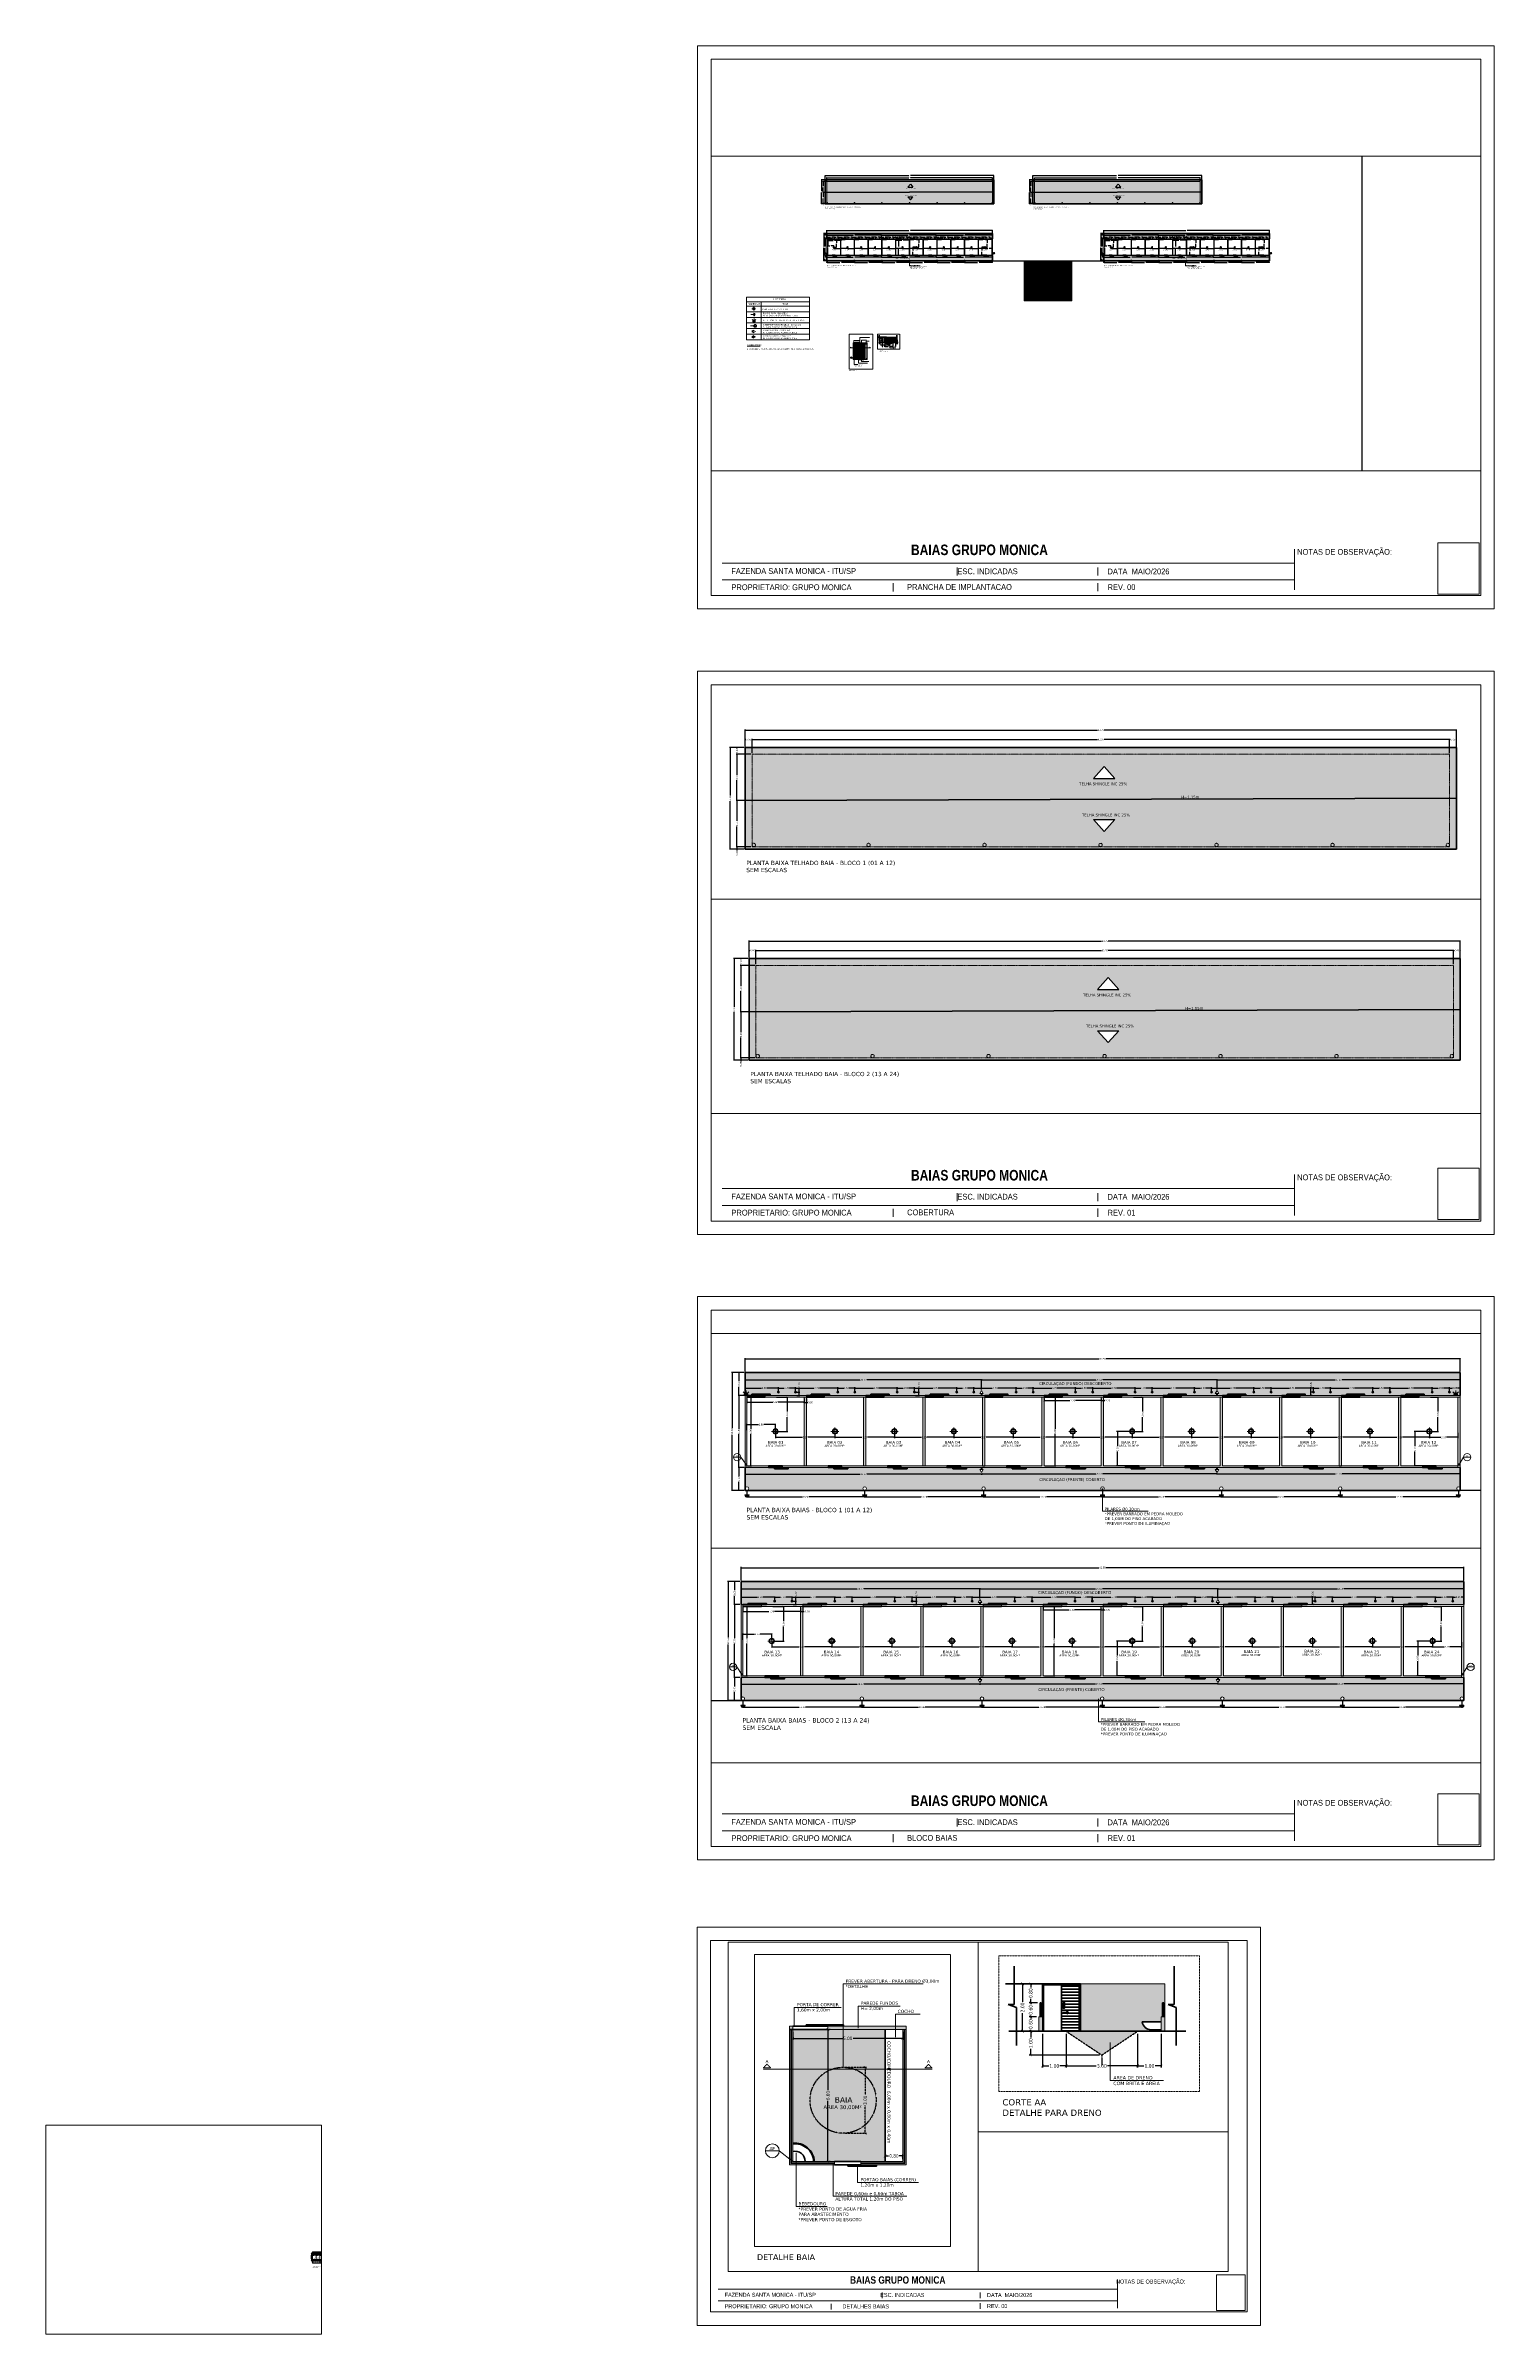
# Paper-space layout 'Layout1' of a CAD drawing. Header units: millimetres. Extents: x 26 to 1106, y 20 to 1726.
# The model-space entities are those that its viewports show. They can reach past a viewport. Long polylines and large blocks are cut down to what shows.
import ezdxf

# ---------------------------------------------------------------- set-up
doc = ezdxf.new("R2010")
doc.units = ezdxf.units.MM
doc.linetypes.add('DASHED', pattern=[0.75, 0.5, -0.25])
doc.linetypes.add('RAYITAS', pattern=[0.375, 0.25, -0.125])
doc.layers.get('Defpoints').update_dxf_attribs({"lineweight": 0})
for name, color, linetype, lineweight in [('AF-Indicação coluna', 5, 'Continuous', 20), ('AF-Textos coluna', 7, 'Continuous', 20), ('ARQ. Linha Grossa', 5, 'Continuous', 40), ('ARQ. Texto', 7, 'Continuous', 0)]:
    doc.layers.add(name, color=color, linetype=linetype, lineweight=lineweight)
doc.layers.add('ARQ. Apagado', color=7, linetype='Continuous', lineweight=0, true_color=0xd1d1d1)
doc.layers.add('ARQ. Hachura', color=7, linetype='Continuous', lineweight=0, true_color=0x9e9e9e)
for name, color, linetype in [('Caixa', 8, 'Continuous'), ('PDF_IM - 02', 7, 'Continuous'), ('PDF_IM - COTAS LUMINOTÉCNICO', 7, 'Continuous'), ('PDF_Text', 7, 'Continuous'), ('VPORTS', 7, 'Continuous')]:
    doc.layers.add(name, color=color, linetype=linetype)
doc.layers.add('PDF_IM- LUMINOTÉCNICO', color=7, linetype='Continuous', true_color=0xa500a5)
doc.styles.add('1000_COTAS', font='arial.ttf', dxfattribs={"width": 0.8, "height": 1.5})
doc.styles.add('ARIAL', font='arial.ttf')
doc.styles.add('NICAZA', font='verdana.ttf', dxfattribs={"width": 0.85})
doc.styles.add('PDF Arial', font='arial.ttf')
doc.styles.get("Standard").update_dxf_attribs({"font": 'arial.ttf'})
doc.dimstyles.new('Copy of COTA_1000', dxfattribs={"dimtxt": 1, "dimasz": 1, "dimexe": 0.003, "dimexo": 0.005, "dimgap": 0.5, "dimtad": 1, "dimzin": 0, "dimdsep": 46, "dimtxsty": '1000_COTAS', "dimblk": 'OBLIQUE', "dimcen": 0.09, "dimclrd": 7, "dimclre": 7, "dimclrt": 7, "dimaunit": 1, "dimadec": 0, "dimazin": 0, "dimtfac": 0.05, "dimtix": 1, "dimtmove": 0, "dimatfit": 3, "dimldrblk": 'OBLIQUE', "dimfxl": 1, "dimtvp": 0.75, "dimtolj": 1, "dimtzin": 0, "dimarcsym": 2})
doc.dimstyles.new('esc-100', dxfattribs={"dimscale": 0.85, "dimtxt": 0.18, "dimasz": 0.14, "dimexe": 0.075, "dimexo": 0.12, "dimgap": 0.06, "dimtad": 0, "dimzin": 0, "dimdsep": 46, "dimtxsty": 'NICAZA', "dimblk": 'ARCHTICK', "dimcen": 0.09, "dimclrd": 7, "dimclre": 7, "dimclrt": 7, "dimadec": 1, "dimazin": 0, "dimtfac": 1, "dimtofl": 0, "dimtmove": 0, "dimatfit": 3, "dimfxl": 1, "dimtolj": 1, "dimtzin": 0, "dimarcsym": 0})
picture_1 = doc.add_image_def('image1.png', size_in_pixel=(947, 1172))
pattern_1 = [(0, (339.70088, -8.12101), (0, 0.28448), []), (90, (339.70088, -8.12101), (-0.14224, 0.28448), [0.28448, -0.28448])]
pattern_2 = [(0, (418.15682, -8.12101), (0, 0.28448), []), (90, (418.15682, -8.12101), (-0.14224, 0.28448), [0.28448, -0.28448])]

# ---------------------------------------------------------------- blocks, each defined once
blk = doc.blocks.new('_OBLIQUE')
at = {"color": 0, "linetype": 'ByBlock'}
blk.add_line((-0.5, -0.5), (0.5, 0.5), dxfattribs=at)
blk = doc.blocks.new('*D503')
at = {"layer": 'AF-Indicação coluna', "color": 7, "lineweight": -2, "transparency": 16777216}
for p, q in [((2547.011, 1320.158), (2547.011, 1322.418)), ((2608.961, 1322.415), (2547.011, 1322.415)), ((2608.961, 1320.158), (2608.961, 1322.418))]:
    blk.add_line(p, q, dxfattribs=at)
at = {"layer": 'Defpoints', "color": 0, "transparency": 16777216}
for p in [(2547.011, 1322.415), (2547.011, 1320.153), (2608.961, 1320.153)]:
    blk.add_point(p, dxfattribs=at)
at = {"layer": 'AF-Indicação coluna', "color": 7, "lineweight": -2, "transparency": 16777216, "rotation": 180}
blk.add_blockref('_OBLIQUE', (2547.011, 1322.415), dxfattribs=at)
at = {"layer": 'AF-Indicação coluna', "color": 7, "lineweight": -2, "transparency": 16777216}
blk.add_blockref('_OBLIQUE', (2608.961, 1322.415), dxfattribs=at)
at = {"layer": 'AF-Indicação coluna', "color": 7, "transparency": 16777216, "insert": (2576.375, 1323.681), "char_height": 1.5, "attachment_point": 5, "style": '1000_COTAS'}
blk.add_mtext('\\A1;61.95', dxfattribs=at)
blk = doc.blocks.new('*D509')
at = {"layer": 'AF-Indicação coluna', "color": 7, "lineweight": -2, "transparency": 16777216}
for p, q in [((2547.006, 1320.153), (2545.522, 1320.153)), ((2545.525, 1320.153), (2545.525, 1309.853)), ((2547.006, 1309.853), (2545.522, 1309.853))]:
    blk.add_line(p, q, dxfattribs=at)
at = {"layer": 'Defpoints', "color": 0, "transparency": 16777216}
for p in [(2547.011, 1320.153), (2545.525, 1309.853), (2547.011, 1309.853)]:
    blk.add_point(p, dxfattribs=at)
at = {"layer": 'AF-Indicação coluna', "color": 7, "lineweight": -2, "transparency": 16777216}
for p, rotation in [((2545.525, 1320.153), 90), ((2545.525, 1309.853), 270)]:
    blk.add_blockref('_OBLIQUE', p, dxfattribs=dict(at, rotation=rotation))
at = {"layer": 'AF-Indicação coluna', "color": 7, "transparency": 16777216, "insert": (2544.259, 1315.274), "char_height": 1.5, "attachment_point": 5, "rotation": 90, "style": '1000_COTAS'}
blk.add_mtext('\\A1;10.30', dxfattribs=at)
blk = doc.blocks.new('*D510')
at = {"layer": 'AF-Indicação coluna', "color": 7, "lineweight": -2, "transparency": 16777216}
for p, q in [((2547.165, 1310.006), (2547.165, 1307.057)), ((2557.386, 1310.006), (2557.386, 1307.057)), ((2547.165, 1307.06), (2557.386, 1307.06))]:
    blk.add_line(p, q, dxfattribs=at)
at = {"layer": 'Defpoints', "color": 0, "transparency": 16777216}
for p in [(2547.165, 1310.011), (2557.386, 1310.011), (2557.386, 1307.06)]:
    blk.add_point(p, dxfattribs=at)
at = {"layer": 'AF-Indicação coluna', "color": 7, "lineweight": -2, "transparency": 16777216, "rotation": 180}
blk.add_blockref('_OBLIQUE', (2547.165, 1307.06), dxfattribs=at)
at = {"layer": 'AF-Indicação coluna', "color": 7, "lineweight": -2, "transparency": 16777216}
blk.add_blockref('_OBLIQUE', (2557.386, 1307.06), dxfattribs=at)
at = {"layer": 'AF-Indicação coluna', "color": 7, "transparency": 16777216, "insert": (2552.157, 1308.325), "char_height": 1.5, "attachment_point": 5, "style": '1000_COTAS'}
blk.add_mtext('\\A1;10.22', dxfattribs=at)
blk = doc.blocks.new('*D511')
at = {"layer": 'AF-Indicação coluna', "color": 7, "lineweight": -2, "transparency": 16777216}
for p, q in [((2557.386, 1310.006), (2557.386, 1307.031)), ((2567.686, 1310.006), (2567.686, 1307.031)), ((2557.386, 1307.034), (2567.686, 1307.034))]:
    blk.add_line(p, q, dxfattribs=at)
at = {"layer": 'Defpoints', "color": 0, "transparency": 16777216}
for p in [(2557.386, 1310.011), (2567.686, 1310.011), (2567.686, 1307.034)]:
    blk.add_point(p, dxfattribs=at)
at = {"layer": 'AF-Indicação coluna', "color": 7, "lineweight": -2, "transparency": 16777216, "rotation": 180}
blk.add_blockref('_OBLIQUE', (2557.386, 1307.034), dxfattribs=at)
at = {"layer": 'AF-Indicação coluna', "color": 7, "lineweight": -2, "transparency": 16777216}
blk.add_blockref('_OBLIQUE', (2567.686, 1307.034), dxfattribs=at)
at = {"layer": 'AF-Indicação coluna', "color": 7, "transparency": 16777216, "insert": (2562.343, 1308.3), "char_height": 1.5, "attachment_point": 5, "style": '1000_COTAS'}
blk.add_mtext('\\A1;10.30', dxfattribs=at)
blk = doc.blocks.new('_ArchTick')
at = {"color": 0, "linetype": 'ByBlock', "const_width": 0.15}
blk.add_lwpolyline([(-0.5, -0.5), (0.5, 0.5)], dxfattribs=at)
blk = doc.blocks.new('*D626')
at = {"layer": 'AF-Indicação coluna', "color": 7, "lineweight": -2, "transparency": 16777216}
for p, q in [((2886.862, 1419.836), (2886.862, 1419.433)), ((2886.862, 1419.497), (2889.122, 1419.497)), ((2891.862, 1419.497), (2889.602, 1419.497)), ((2891.862, 1419.836), (2891.862, 1419.433))]:
    blk.add_line(p, q, dxfattribs=at)
at = {"layer": 'Defpoints', "color": 0, "transparency": 16777216}
for p in [(2886.862, 1419.938), (2886.862, 1419.497), (2891.862, 1419.938)]:
    blk.add_point(p, dxfattribs=at)
at = {"layer": 'AF-Indicação coluna', "color": 7, "lineweight": -2, "transparency": 16777216, "xscale": 0.119, "yscale": 0.119, "zscale": 0.119, "rotation": 180}
blk.add_blockref('_ArchTick', (2886.862, 1419.497), dxfattribs=at)
at = {"layer": 'AF-Indicação coluna', "color": 7, "lineweight": -2, "transparency": 16777216, "xscale": 0.119, "yscale": 0.119, "zscale": 0.119}
blk.add_blockref('_ArchTick', (2891.862, 1419.497), dxfattribs=at)
at = {"layer": 'AF-Indicação coluna', "color": 7, "transparency": 16777216, "insert": (2889.362, 1419.497), "char_height": 0.153, "attachment_point": 5, "style": 'NICAZA'}
blk.add_mtext('\\A1;5.00', dxfattribs=at)
blk = doc.blocks.new('*D627')
at = {"layer": 'AF-Indicação coluna', "color": 7, "lineweight": -2, "transparency": 16777216}
for p, q in [((2886.964, 1419.938), (2887.261, 1419.938)), ((2887.198, 1419.938), (2887.198, 1417.18)), ((2887.198, 1413.938), (2887.198, 1416.696)), ((2886.964, 1413.938), (2887.261, 1413.938))]:
    blk.add_line(p, q, dxfattribs=at)
at = {"layer": 'Defpoints', "color": 0, "transparency": 16777216}
for p in [(2886.862, 1419.938), (2886.862, 1413.938), (2887.198, 1413.938)]:
    blk.add_point(p, dxfattribs=at)
at = {"layer": 'AF-Indicação coluna', "color": 7, "lineweight": -2, "transparency": 16777216, "xscale": 0.119, "yscale": 0.119, "zscale": 0.119}
for p, rotation in [((2887.198, 1419.938), 90), ((2887.198, 1413.938), 270)]:
    blk.add_blockref('_ArchTick', p, dxfattribs=dict(at, rotation=rotation))
at = {"layer": 'AF-Indicação coluna', "color": 7, "transparency": 16777216, "insert": (2887.198, 1416.938), "char_height": 0.153, "attachment_point": 5, "rotation": 90, "style": 'NICAZA'}
blk.add_mtext('\\A1;6.00', dxfattribs=at)
blk = doc.blocks.new('tomada baixa')
at = {"layer": 'PDF_IM- LUMINOTÉCNICO', "lineweight": 18}
for p, q in [((0.602, 0.302), (0.023, 0.302)), ((0.602, 0), (0.023, 0))]:
    blk.add_line(p, q, dxfattribs=at)
blk.add_lwpolyline([(1.48, 0.151), (0.602, 0.657), (0.602, -0.356)], close=True, dxfattribs=at)
blk = doc.blocks.new('*D641')
at = {"layer": 'AF-Indicação coluna', "color": 7, "lineweight": -2, "transparency": 16777216}
for p, q in [((2886.712, 1420.19), (2886.712, 1421.524)), ((2886.712, 1421.46), (2896.75, 1421.46)), ((2907.385, 1421.46), (2897.347, 1421.46)), ((2907.385, 1420.627), (2907.385, 1421.524))]:
    blk.add_line(p, q, dxfattribs=at)
at = {"layer": 'Defpoints', "color": 0, "transparency": 16777216}
for p in [(2886.712, 1421.46), (2907.385, 1420.525), (2886.712, 1420.088)]:
    blk.add_point(p, dxfattribs=at)
at = {"layer": 'AF-Indicação coluna', "color": 7, "lineweight": -2, "transparency": 16777216, "xscale": 0.119, "yscale": 0.119, "zscale": 0.119, "rotation": 180}
blk.add_blockref('_ArchTick', (2886.712, 1421.46), dxfattribs=at)
at = {"layer": 'AF-Indicação coluna', "color": 7, "lineweight": -2, "transparency": 16777216, "xscale": 0.119, "yscale": 0.119, "zscale": 0.119}
blk.add_blockref('_ArchTick', (2907.385, 1421.46), dxfattribs=at)
at = {"layer": 'AF-Indicação coluna', "color": 7, "transparency": 16777216, "insert": (2897.048, 1421.46), "char_height": 0.153, "attachment_point": 5, "style": 'NICAZA'}
blk.add_mtext('\\A1;20.67', dxfattribs=at)
blk = doc.blocks.new('*D642')
at = {"layer": 'AF-Indicação coluna', "color": 7, "lineweight": -2, "transparency": 16777216}
for p, q in [((2907.385, 1420.627), (2907.385, 1421.524)), ((2907.385, 1421.46), (2917.386, 1421.46)), ((2927.983, 1421.46), (2917.982, 1421.46)), ((2927.983, 1420.627), (2927.983, 1421.524))]:
    blk.add_line(p, q, dxfattribs=at)
at = {"layer": 'Defpoints', "color": 0, "transparency": 16777216}
for p in [(2927.983, 1421.46), (2907.385, 1420.525), (2927.983, 1420.525)]:
    blk.add_point(p, dxfattribs=at)
at = {"layer": 'AF-Indicação coluna', "color": 7, "lineweight": -2, "transparency": 16777216, "xscale": 0.119, "yscale": 0.119, "zscale": 0.119, "rotation": 180}
blk.add_blockref('_ArchTick', (2907.385, 1421.46), dxfattribs=at)
at = {"layer": 'AF-Indicação coluna', "color": 7, "lineweight": -2, "transparency": 16777216, "xscale": 0.119, "yscale": 0.119, "zscale": 0.119}
blk.add_blockref('_ArchTick', (2927.983, 1421.46), dxfattribs=at)
at = {"layer": 'AF-Indicação coluna', "color": 7, "transparency": 16777216, "insert": (2917.684, 1421.46), "char_height": 0.153, "attachment_point": 5, "style": 'NICAZA'}
blk.add_mtext('\\A1;20.60', dxfattribs=at)
blk = doc.blocks.new('*D643')
at = {"layer": 'AF-Indicação coluna', "color": 7, "lineweight": -2, "transparency": 16777216}
for p, q in [((2927.983, 1420.627), (2927.983, 1421.524)), ((2927.983, 1421.46), (2938.324, 1421.46)), ((2949.262, 1421.46), (2938.921, 1421.46)), ((2949.262, 1420.19), (2949.262, 1421.524))]:
    blk.add_line(p, q, dxfattribs=at)
at = {"layer": 'Defpoints', "color": 0, "transparency": 16777216}
for p in [(2949.262, 1421.46), (2927.983, 1420.525), (2949.262, 1420.088)]:
    blk.add_point(p, dxfattribs=at)
at = {"layer": 'AF-Indicação coluna', "color": 7, "lineweight": -2, "transparency": 16777216, "xscale": 0.119, "yscale": 0.119, "zscale": 0.119, "rotation": 180}
blk.add_blockref('_ArchTick', (2927.983, 1421.46), dxfattribs=at)
at = {"layer": 'AF-Indicação coluna', "color": 7, "lineweight": -2, "transparency": 16777216, "xscale": 0.119, "yscale": 0.119, "zscale": 0.119}
blk.add_blockref('_ArchTick', (2949.262, 1421.46), dxfattribs=at)
at = {"layer": 'AF-Indicação coluna', "color": 7, "transparency": 16777216, "insert": (2938.622, 1421.46), "char_height": 0.153, "attachment_point": 5, "style": 'NICAZA'}
blk.add_mtext('\\A1;21.28', dxfattribs=at)
blk = doc.blocks.new('luminaria psio')
at = {"layer": 'PDF_IM- LUMINOTÉCNICO', "transparency": 33554559}
blk.add_hatch(color=256, dxfattribs=at).paths.add_polyline_path([(0.11, 0.52), (-0.1, 0.52), (-0.13, 0.5), (-0.17, 0.5), (-0.3, 0.43), (-0.43, 0.3), (-0.45, 0.27), (-0.45, 0.25), (-0.46, 0.25), (-0.46, 0.22), (-0.48, 0.2), (-0.48, 0.17), (-0.49, 0.17), (-0.49, 0.12), (-0.51, 0.11), (-0.51, 0.07), (-0.49, 0.11), (-0.48, 0.12), (-0.48, 0.16), (-0.46, 0.17), (-0.45, 0.17), (-0.45, 0.19), (-0.43, 0.2), (-0.41, 0.2), (-0.38, 0.24), (-0.36, 0.24), (-0.36, 0.25), (-0.33, 0.25), (-0.31, 0.27), (-0.18, 0.27), (-0.17, 0.25), (-0.13, 0.25), (-0.13, 0.24), (-0.12, 0.24), (-0.09, 0.22), (-0.09, 0.2), (-0.07, 0.2), (-0.02, 0.16), (-0.02, 0.14), (0, 0.12), (0, 0.11), (0.01, 0.07), (0.01, -0.07), (0, -0.09), (0, -0.12), (-0.04, -0.16), (-0.04, -0.17), (-0.07, -0.2), (-0.09, -0.2), (-0.09, -0.22), (-0.12, -0.22), (-0.13, -0.24), (-0.17, -0.25), (-0.18, -0.25), (-0.22, -0.27), (-0.28, -0.27), (-0.31, -0.25), (-0.33, -0.25), (-0.36, -0.24), (-0.38, -0.22), (-0.4, -0.22), (-0.41, -0.2), (-0.43, -0.2), (-0.45, -0.19), (-0.45, -0.17), (-0.48, -0.14), (-0.48, -0.12), (-0.49, -0.11), (-0.49, -0.09), (-0.51, -0.07), (-0.51, -0.11), (-0.49, -0.12), (-0.49, -0.16), (-0.48, -0.17), (-0.48, -0.2), (-0.46, -0.22), (-0.46, -0.24), (-0.45, -0.25), (-0.45, -0.27), (-0.43, -0.3), (-0.4, -0.32), (-0.38, -0.35), (-0.35, -0.37), (-0.33, -0.4), (-0.13, -0.5), (-0.1, -0.5), (-0.07, -0.52), (0.08, -0.52), (0.11, -0.5), (0.14, -0.5), (0.31, -0.42), (0.36, -0.37), (0.39, -0.35), (0.41, -0.32), (0.42, -0.3), (0.44, -0.27), (0.45, -0.27), (0.45, -0.24), (0.47, -0.24), (0.47, -0.2), (0.49, -0.2), (0.49, -0.16), (0.5, -0.14), (0.5, -0.09), (0.52, -0.07), (0.52, 0.07), (0.5, 0.11), (0.5, 0.16), (0.49, 0.17), (0.49, 0.2), (0.47, 0.2), (0.47, 0.24), (0.45, 0.25), (0.45, 0.27), (0.44, 0.27), (0.41, 0.34), (0.36, 0.38), (0.32, 0.4), (0.31, 0.43), (0.18, 0.5), (0.14, 0.5)])
at = {"layer": 'PDF_IM- LUMINOTÉCNICO', "lineweight": 18}
blk.add_lwpolyline([(0.01, 0.01), (0.01, 0.06), (0, 0.11), (-0.02, 0.16), (-0.05, 0.19), (-0.09, 0.22), (-0.13, 0.25), (-0.18, 0.27), (-0.23, 0.27), (-0.28, 0.27), (-0.33, 0.25), (-0.38, 0.24), (-0.43, 0.2), (-0.46, 0.17), (-0.48, 0.12), (-0.51, 0.07), (-0.51, 0.02), (-0.51, -0.02), (-0.51, -0.07), (-0.48, -0.12), (-0.46, -0.16), (-0.43, -0.2), (-0.38, -0.22), (-0.33, -0.25), (-0.28, -0.27), (-0.23, -0.27), (-0.18, -0.25), (-0.13, -0.24), (-0.09, -0.22), (-0.05, -0.19), (-0.02, -0.14), (0, -0.09), (0.01, -0.04)], close=True, dxfattribs=at)
at = {"layer": 'PDF_IM- LUMINOTÉCNICO', "lineweight": 0}
for points in [[(-0.51, 0.07), (-0.51, 0.07), (-0.51, 0.07)], [(-0.51, 0.07), (-0.51, 0.07), (-0.51, 0.07)], [(0.45, 0.27), (-0.23, 0.27), (0.45, 0.27)], [(0.45, 0.27), (-0.22, 0.27), (0.45, 0.27)], [(0.45, 0.25), (-0.17, 0.25), (0.45, 0.25)], [(0.47, 0.24), (-0.13, 0.24), (0.47, 0.24)], [(-0.51, -0.02), (-0.51, -0.02), (-0.51, -0.02)], [(-0.51, -0.02), (-0.51, -0.02), (-0.51, -0.02)], [(-0.51, -0.07), (-0.51, -0.07), (-0.51, -0.07)], [(-0.51, -0.07), (-0.51, -0.07), (-0.51, -0.07)], [(-0.49, -0.09), (-0.51, -0.07), (-0.49, -0.09)], [(0.45, -0.27), (-0.22, -0.27), (0.45, -0.27)], [(0.45, -0.25), (-0.17, -0.25), (0.45, -0.25)], [(0.47, -0.22), (-0.09, -0.22), (0.47, -0.22)], [(0.52, -0.02), (0.01, -0.02), (0.52, -0.02)]]:
    blk.add_lwpolyline(points, dxfattribs=at)
at = {"layer": 'PDF_IM- LUMINOTÉCNICO', "lineweight": 18}
blk.add_circle((0, 0), 0.52, dxfattribs=at)
blk = doc.blocks.new('*D628')
at = {"layer": 'AF-Indicação coluna', "color": 7, "lineweight": -2, "transparency": 16777216}
for p, q in [((2886.712, 1420.19), (2886.712, 1420.806)), ((2886.712, 1420.742), (2888.134, 1420.742)), ((2889.615, 1420.742), (2888.617, 1420.742)), ((2889.615, 1420.49), (2889.615, 1420.806))]:
    blk.add_line(p, q, dxfattribs=at)
at = {"layer": 'Defpoints', "color": 0, "transparency": 16777216}
for p in [(2886.712, 1420.742), (2889.615, 1420.388), (2886.712, 1420.088)]:
    blk.add_point(p, dxfattribs=at)
at = {"layer": 'AF-Indicação coluna', "color": 7, "lineweight": -2, "transparency": 16777216, "xscale": 0.119, "yscale": 0.119, "zscale": 0.119, "rotation": 180}
blk.add_blockref('_ArchTick', (2886.712, 1420.742), dxfattribs=at)
at = {"layer": 'AF-Indicação coluna', "color": 7, "lineweight": -2, "transparency": 16777216, "xscale": 0.119, "yscale": 0.119, "zscale": 0.119}
blk.add_blockref('_ArchTick', (2889.615, 1420.742), dxfattribs=at)
at = {"layer": 'AF-Indicação coluna', "color": 7, "transparency": 16777216, "insert": (2888.375, 1420.742), "char_height": 0.153, "attachment_point": 5, "style": 'NICAZA'}
blk.add_mtext('\\A1;2.90', dxfattribs=at)
blk = doc.blocks.new('*D644')
at = {"color": 7, "lineweight": -2, "transparency": 16777216}
for p, q in [((2891.187, 1420.387), (2891.504, 1420.387)), ((2891.441, 1420.387), (2891.441, 1420.763)), ((2891.441, 1420.088), (2891.441, 1420.387)), ((2891.217, 1420.088), (2891.504, 1420.088))]:
    blk.add_line(p, q, dxfattribs=at)
at = {"layer": 'Defpoints', "color": 0, "transparency": 16777216}
for p in [(2891.085, 1420.387), (2891.115, 1420.088), (2891.441, 1420.088)]:
    blk.add_point(p, dxfattribs=at)
at = {"color": 7, "lineweight": -2, "transparency": 16777216, "xscale": 0.119, "yscale": 0.119, "zscale": 0.119}
for p, rotation in [((2891.441, 1420.387), 90), ((2891.441, 1420.088), 270)]:
    blk.add_blockref('_ArchTick', p, dxfattribs=dict(at, rotation=rotation))
at = {"color": 7, "transparency": 16777216, "insert": (2891.441, 1421.005), "char_height": 0.153, "attachment_point": 5, "rotation": 90, "style": 'NICAZA'}
blk.add_mtext('\\A1;0.30', dxfattribs=at)
blk = doc.blocks.new('*D645')
at = {"color": 7, "lineweight": -2, "transparency": 16777216}
for p, q in [((2889.615, 1420.485), (2889.615, 1420.806)), ((2889.615, 1420.742), (2890.129, 1420.742)), ((2891.115, 1420.742), (2890.601, 1420.742)), ((2891.115, 1420.482), (2891.115, 1420.806))]:
    blk.add_line(p, q, dxfattribs=at)
at = {"layer": 'Defpoints', "color": 0, "transparency": 16777216}
for p in [(2889.615, 1420.383), (2891.115, 1420.742), (2891.115, 1420.38)]:
    blk.add_point(p, dxfattribs=at)
at = {"color": 7, "lineweight": -2, "transparency": 16777216, "xscale": 0.119, "yscale": 0.119, "zscale": 0.119, "rotation": 180}
blk.add_blockref('_ArchTick', (2889.615, 1420.742), dxfattribs=at)
at = {"color": 7, "lineweight": -2, "transparency": 16777216, "xscale": 0.119, "yscale": 0.119, "zscale": 0.119}
blk.add_blockref('_ArchTick', (2891.115, 1420.742), dxfattribs=at)
at = {"color": 7, "transparency": 16777216, "insert": (2890.365, 1420.742), "char_height": 0.153, "attachment_point": 5, "style": 'NICAZA'}
blk.add_mtext('\\A1;1.50', dxfattribs=at)
blk = doc.blocks.new('*D646')
at = {"color": 7, "lineweight": -2, "transparency": 16777216}
for p, q in [((2891.115, 1420.485), (2891.115, 1420.806)), ((2891.115, 1420.742), (2892.724, 1420.742)), ((2894.815, 1420.742), (2893.206, 1420.742)), ((2894.815, 1420.486), (2894.815, 1420.806))]:
    blk.add_line(p, q, dxfattribs=at)
at = {"layer": 'Defpoints', "color": 0, "transparency": 16777216}
for p in [(2891.115, 1420.383), (2894.815, 1420.742), (2894.815, 1420.384)]:
    blk.add_point(p, dxfattribs=at)
at = {"color": 7, "lineweight": -2, "transparency": 16777216, "xscale": 0.119, "yscale": 0.119, "zscale": 0.119, "rotation": 180}
blk.add_blockref('_ArchTick', (2891.115, 1420.742), dxfattribs=at)
at = {"color": 7, "lineweight": -2, "transparency": 16777216, "xscale": 0.119, "yscale": 0.119, "zscale": 0.119}
blk.add_blockref('_ArchTick', (2894.815, 1420.742), dxfattribs=at)
at = {"color": 7, "transparency": 16777216, "insert": (2892.965, 1420.742), "char_height": 0.153, "attachment_point": 5, "style": 'NICAZA'}
blk.add_mtext('\\A1;3.70', dxfattribs=at)
blk = doc.blocks.new('*D647')
at = {"color": 7, "lineweight": -2, "transparency": 16777216}
for p, q in [((2894.815, 1420.486), (2894.815, 1420.806)), ((2894.815, 1420.742), (2895.329, 1420.742)), ((2896.315, 1420.742), (2895.801, 1420.742)), ((2896.315, 1420.482), (2896.315, 1420.806))]:
    blk.add_line(p, q, dxfattribs=at)
at = {"layer": 'Defpoints', "color": 0, "transparency": 16777216}
for p in [(2894.815, 1420.384), (2896.315, 1420.742), (2896.315, 1420.38)]:
    blk.add_point(p, dxfattribs=at)
at = {"color": 7, "lineweight": -2, "transparency": 16777216, "xscale": 0.119, "yscale": 0.119, "zscale": 0.119, "rotation": 180}
blk.add_blockref('_ArchTick', (2894.815, 1420.742), dxfattribs=at)
at = {"color": 7, "lineweight": -2, "transparency": 16777216, "xscale": 0.119, "yscale": 0.119, "zscale": 0.119}
blk.add_blockref('_ArchTick', (2896.315, 1420.742), dxfattribs=at)
at = {"color": 7, "transparency": 16777216, "insert": (2895.565, 1420.742), "char_height": 0.153, "attachment_point": 5, "style": 'NICAZA'}
blk.add_mtext('\\A1;1.50', dxfattribs=at)
blk = doc.blocks.new('*D648')
at = {"color": 7, "lineweight": -2, "transparency": 16777216}
for p, q in [((2896.315, 1420.49), (2896.315, 1420.806)), ((2896.315, 1420.742), (2897.924, 1420.742)), ((2900.015, 1420.742), (2898.406, 1420.742)), ((2900.015, 1420.485), (2900.015, 1420.806))]:
    blk.add_line(p, q, dxfattribs=at)
at = {"layer": 'Defpoints', "color": 0, "transparency": 16777216}
for p in [(2896.315, 1420.388), (2900.015, 1420.742), (2900.015, 1420.383)]:
    blk.add_point(p, dxfattribs=at)
at = {"color": 7, "lineweight": -2, "transparency": 16777216, "xscale": 0.119, "yscale": 0.119, "zscale": 0.119, "rotation": 180}
blk.add_blockref('_ArchTick', (2896.315, 1420.742), dxfattribs=at)
at = {"color": 7, "lineweight": -2, "transparency": 16777216, "xscale": 0.119, "yscale": 0.119, "zscale": 0.119}
blk.add_blockref('_ArchTick', (2900.015, 1420.742), dxfattribs=at)
at = {"color": 7, "transparency": 16777216, "insert": (2898.165, 1420.742), "char_height": 0.153, "attachment_point": 5, "style": 'NICAZA'}
blk.add_mtext('\\A1;3.70', dxfattribs=at)
blk = doc.blocks.new('*D649')
at = {"color": 7, "lineweight": -2, "transparency": 16777216}
for p, q in [((2900.015, 1420.494), (2900.015, 1420.806)), ((2900.015, 1420.742), (2900.529, 1420.742)), ((2901.515, 1420.742), (2901.001, 1420.742)), ((2901.515, 1420.49), (2901.515, 1420.806))]:
    blk.add_line(p, q, dxfattribs=at)
at = {"layer": 'Defpoints', "color": 0, "transparency": 16777216}
for p in [(2900.015, 1420.392), (2901.515, 1420.742), (2901.515, 1420.388)]:
    blk.add_point(p, dxfattribs=at)
at = {"color": 7, "lineweight": -2, "transparency": 16777216, "xscale": 0.119, "yscale": 0.119, "zscale": 0.119, "rotation": 180}
blk.add_blockref('_ArchTick', (2900.015, 1420.742), dxfattribs=at)
at = {"color": 7, "lineweight": -2, "transparency": 16777216, "xscale": 0.119, "yscale": 0.119, "zscale": 0.119}
blk.add_blockref('_ArchTick', (2901.515, 1420.742), dxfattribs=at)
at = {"color": 7, "transparency": 16777216, "insert": (2900.765, 1420.742), "char_height": 0.153, "attachment_point": 5, "style": 'NICAZA'}
blk.add_mtext('\\A1;1.50', dxfattribs=at)
blk = doc.blocks.new('*D650')
at = {"color": 7, "lineweight": -2, "transparency": 16777216}
for p, q in [((2901.515, 1420.486), (2901.515, 1420.806)), ((2901.515, 1420.742), (2903.123, 1420.742)), ((2905.213, 1420.742), (2903.605, 1420.742)), ((2905.213, 1420.489), (2905.213, 1420.806))]:
    blk.add_line(p, q, dxfattribs=at)
at = {"layer": 'Defpoints', "color": 0, "transparency": 16777216}
for p in [(2901.515, 1420.384), (2905.213, 1420.742), (2905.213, 1420.387)]:
    blk.add_point(p, dxfattribs=at)
at = {"color": 7, "lineweight": -2, "transparency": 16777216, "xscale": 0.119, "yscale": 0.119, "zscale": 0.119, "rotation": 180}
blk.add_blockref('_ArchTick', (2901.515, 1420.742), dxfattribs=at)
at = {"color": 7, "lineweight": -2, "transparency": 16777216, "xscale": 0.119, "yscale": 0.119, "zscale": 0.119}
blk.add_blockref('_ArchTick', (2905.213, 1420.742), dxfattribs=at)
at = {"color": 7, "transparency": 16777216, "insert": (2903.364, 1420.742), "char_height": 0.153, "attachment_point": 5, "style": 'NICAZA'}
blk.add_mtext('\\A1;3.70', dxfattribs=at)
blk = doc.blocks.new('*D651')
at = {"color": 7, "lineweight": -2, "transparency": 16777216}
for p, q in [((2905.213, 1420.489), (2905.213, 1420.806)), ((2905.213, 1420.742), (2905.728, 1420.742)), ((2906.715, 1420.742), (2906.2, 1420.742)), ((2906.715, 1420.494), (2906.715, 1420.806))]:
    blk.add_line(p, q, dxfattribs=at)
at = {"layer": 'Defpoints', "color": 0, "transparency": 16777216}
for p in [(2905.213, 1420.387), (2906.715, 1420.742), (2906.715, 1420.392)]:
    blk.add_point(p, dxfattribs=at)
at = {"color": 7, "lineweight": -2, "transparency": 16777216, "xscale": 0.119, "yscale": 0.119, "zscale": 0.119, "rotation": 180}
blk.add_blockref('_ArchTick', (2905.213, 1420.742), dxfattribs=at)
at = {"color": 7, "lineweight": -2, "transparency": 16777216, "xscale": 0.119, "yscale": 0.119, "zscale": 0.119}
blk.add_blockref('_ArchTick', (2906.715, 1420.742), dxfattribs=at)
at = {"color": 7, "transparency": 16777216, "insert": (2905.964, 1420.742), "char_height": 0.153, "attachment_point": 5, "style": 'NICAZA'}
blk.add_mtext('\\A1;1.50', dxfattribs=at)
blk = doc.blocks.new('*D652')
at = {"color": 7, "lineweight": -2, "transparency": 16777216}
for p, q in [((2906.713, 1420.489), (2906.713, 1420.806)), ((2906.713, 1420.742), (2908.322, 1420.742)), ((2910.413, 1420.742), (2908.804, 1420.742)), ((2910.413, 1420.489), (2910.413, 1420.806))]:
    blk.add_line(p, q, dxfattribs=at)
at = {"layer": 'Defpoints', "color": 0, "transparency": 16777216}
for p in [(2906.713, 1420.387), (2910.413, 1420.742), (2910.413, 1420.387)]:
    blk.add_point(p, dxfattribs=at)
at = {"color": 7, "lineweight": -2, "transparency": 16777216, "xscale": 0.119, "yscale": 0.119, "zscale": 0.119, "rotation": 180}
blk.add_blockref('_ArchTick', (2906.713, 1420.742), dxfattribs=at)
at = {"color": 7, "lineweight": -2, "transparency": 16777216, "xscale": 0.119, "yscale": 0.119, "zscale": 0.119}
blk.add_blockref('_ArchTick', (2910.413, 1420.742), dxfattribs=at)
at = {"color": 7, "transparency": 16777216, "insert": (2908.563, 1420.742), "char_height": 0.153, "attachment_point": 5, "style": 'NICAZA'}
blk.add_mtext('\\A1;3.70', dxfattribs=at)
blk = doc.blocks.new('*D653')
at = {"color": 7, "lineweight": -2, "transparency": 16777216}
for p, q in [((2910.414, 1420.478), (2910.414, 1420.806)), ((2910.414, 1420.742), (2910.928, 1420.742)), ((2911.915, 1420.742), (2911.4, 1420.742)), ((2911.915, 1420.494), (2911.915, 1420.806))]:
    blk.add_line(p, q, dxfattribs=at)
at = {"layer": 'Defpoints', "color": 0, "transparency": 16777216}
for p in [(2910.414, 1420.376), (2911.915, 1420.742), (2911.915, 1420.392)]:
    blk.add_point(p, dxfattribs=at)
at = {"color": 7, "lineweight": -2, "transparency": 16777216, "xscale": 0.119, "yscale": 0.119, "zscale": 0.119, "rotation": 180}
blk.add_blockref('_ArchTick', (2910.414, 1420.742), dxfattribs=at)
at = {"color": 7, "lineweight": -2, "transparency": 16777216, "xscale": 0.119, "yscale": 0.119, "zscale": 0.119}
blk.add_blockref('_ArchTick', (2911.915, 1420.742), dxfattribs=at)
at = {"color": 7, "transparency": 16777216, "insert": (2911.164, 1420.742), "char_height": 0.153, "attachment_point": 5, "style": 'NICAZA'}
blk.add_mtext('\\A1;1.50', dxfattribs=at)
blk = doc.blocks.new('*D654')
at = {"color": 7, "lineweight": -2, "transparency": 16777216}
for p, q in [((2911.914, 1420.478), (2911.914, 1420.806)), ((2911.914, 1420.742), (2913.522, 1420.742)), ((2915.613, 1420.742), (2914.004, 1420.742)), ((2915.613, 1420.489), (2915.613, 1420.806))]:
    blk.add_line(p, q, dxfattribs=at)
at = {"layer": 'Defpoints', "color": 0, "transparency": 16777216}
for p in [(2911.914, 1420.376), (2915.613, 1420.742), (2915.613, 1420.387)]:
    blk.add_point(p, dxfattribs=at)
at = {"color": 7, "lineweight": -2, "transparency": 16777216, "xscale": 0.119, "yscale": 0.119, "zscale": 0.119, "rotation": 180}
blk.add_blockref('_ArchTick', (2911.914, 1420.742), dxfattribs=at)
at = {"color": 7, "lineweight": -2, "transparency": 16777216, "xscale": 0.119, "yscale": 0.119, "zscale": 0.119}
blk.add_blockref('_ArchTick', (2915.613, 1420.742), dxfattribs=at)
at = {"color": 7, "transparency": 16777216, "insert": (2913.763, 1420.742), "char_height": 0.153, "attachment_point": 5, "style": 'NICAZA'}
blk.add_mtext('\\A1;3.70', dxfattribs=at)
blk = doc.blocks.new('*D655')
at = {"color": 7, "lineweight": -2, "transparency": 16777216}
for p, q in [((2915.615, 1420.486), (2915.615, 1420.806)), ((2915.615, 1420.742), (2916.129, 1420.742)), ((2917.115, 1420.742), (2916.601, 1420.742)), ((2917.115, 1420.482), (2917.115, 1420.806))]:
    blk.add_line(p, q, dxfattribs=at)
at = {"layer": 'Defpoints', "color": 0, "transparency": 16777216}
for p in [(2915.615, 1420.384), (2917.115, 1420.742), (2917.115, 1420.38)]:
    blk.add_point(p, dxfattribs=at)
at = {"color": 7, "lineweight": -2, "transparency": 16777216, "xscale": 0.119, "yscale": 0.119, "zscale": 0.119, "rotation": 180}
blk.add_blockref('_ArchTick', (2915.615, 1420.742), dxfattribs=at)
at = {"color": 7, "lineweight": -2, "transparency": 16777216, "xscale": 0.119, "yscale": 0.119, "zscale": 0.119}
blk.add_blockref('_ArchTick', (2917.115, 1420.742), dxfattribs=at)
at = {"color": 7, "transparency": 16777216, "insert": (2916.365, 1420.742), "char_height": 0.153, "attachment_point": 5, "style": 'NICAZA'}
blk.add_mtext('\\A1;1.50', dxfattribs=at)
blk = doc.blocks.new('*D656')
at = {"color": 7, "lineweight": -2, "transparency": 16777216}
for p, q in [((2917.113, 1420.489), (2917.113, 1420.806)), ((2917.113, 1420.742), (2918.723, 1420.742)), ((2920.815, 1420.742), (2919.205, 1420.742)), ((2920.815, 1420.486), (2920.815, 1420.806))]:
    blk.add_line(p, q, dxfattribs=at)
at = {"layer": 'Defpoints', "color": 0, "transparency": 16777216}
for p in [(2917.113, 1420.387), (2920.815, 1420.742), (2920.815, 1420.384)]:
    blk.add_point(p, dxfattribs=at)
at = {"color": 7, "lineweight": -2, "transparency": 16777216, "xscale": 0.119, "yscale": 0.119, "zscale": 0.119, "rotation": 180}
blk.add_blockref('_ArchTick', (2917.113, 1420.742), dxfattribs=at)
at = {"color": 7, "lineweight": -2, "transparency": 16777216, "xscale": 0.119, "yscale": 0.119, "zscale": 0.119}
blk.add_blockref('_ArchTick', (2920.815, 1420.742), dxfattribs=at)
at = {"color": 7, "transparency": 16777216, "insert": (2918.964, 1420.742), "char_height": 0.153, "attachment_point": 5, "style": 'NICAZA'}
blk.add_mtext('\\A1;3.70', dxfattribs=at)
blk = doc.blocks.new('*D657')
at = {"color": 7, "lineweight": -2, "transparency": 16777216}
for p, q in [((2920.814, 1420.478), (2920.814, 1420.806)), ((2920.814, 1420.742), (2921.328, 1420.742)), ((2922.315, 1420.742), (2921.8, 1420.742)), ((2922.315, 1420.482), (2922.315, 1420.806))]:
    blk.add_line(p, q, dxfattribs=at)
at = {"layer": 'Defpoints', "color": 0, "transparency": 16777216}
for p in [(2920.814, 1420.376), (2922.315, 1420.742), (2922.315, 1420.38)]:
    blk.add_point(p, dxfattribs=at)
at = {"color": 7, "lineweight": -2, "transparency": 16777216, "xscale": 0.119, "yscale": 0.119, "zscale": 0.119, "rotation": 180}
blk.add_blockref('_ArchTick', (2920.814, 1420.742), dxfattribs=at)
at = {"color": 7, "lineweight": -2, "transparency": 16777216, "xscale": 0.119, "yscale": 0.119, "zscale": 0.119}
blk.add_blockref('_ArchTick', (2922.315, 1420.742), dxfattribs=at)
at = {"color": 7, "transparency": 16777216, "insert": (2921.564, 1420.742), "char_height": 0.153, "attachment_point": 5, "style": 'NICAZA'}
blk.add_mtext('\\A1;1.50', dxfattribs=at)
blk = doc.blocks.new('*D658')
at = {"color": 7, "lineweight": -2, "transparency": 16777216}
for p, q in [((2922.315, 1420.486), (2922.315, 1420.806)), ((2922.315, 1420.742), (2923.923, 1420.742)), ((2926.014, 1420.742), (2924.405, 1420.742)), ((2926.014, 1420.478), (2926.014, 1420.806))]:
    blk.add_line(p, q, dxfattribs=at)
at = {"layer": 'Defpoints', "color": 0, "transparency": 16777216}
for p in [(2922.315, 1420.384), (2926.014, 1420.742), (2926.014, 1420.376)]:
    blk.add_point(p, dxfattribs=at)
at = {"color": 7, "lineweight": -2, "transparency": 16777216, "xscale": 0.119, "yscale": 0.119, "zscale": 0.119, "rotation": 180}
blk.add_blockref('_ArchTick', (2922.315, 1420.742), dxfattribs=at)
at = {"color": 7, "lineweight": -2, "transparency": 16777216, "xscale": 0.119, "yscale": 0.119, "zscale": 0.119}
blk.add_blockref('_ArchTick', (2926.014, 1420.742), dxfattribs=at)
at = {"color": 7, "transparency": 16777216, "insert": (2924.164, 1420.742), "char_height": 0.153, "attachment_point": 5, "style": 'NICAZA'}
blk.add_mtext('\\A1;3.70', dxfattribs=at)
blk = doc.blocks.new('*D659')
at = {"color": 7, "lineweight": -2, "transparency": 16777216}
for p, q in [((2926.013, 1420.489), (2926.013, 1420.806)), ((2926.013, 1420.742), (2926.527, 1420.742)), ((2927.513, 1420.742), (2926.999, 1420.742)), ((2927.513, 1420.489), (2927.513, 1420.806))]:
    blk.add_line(p, q, dxfattribs=at)
at = {"layer": 'Defpoints', "color": 0, "transparency": 16777216}
for p in [(2926.013, 1420.387), (2927.513, 1420.742), (2927.513, 1420.387)]:
    blk.add_point(p, dxfattribs=at)
at = {"color": 7, "lineweight": -2, "transparency": 16777216, "xscale": 0.119, "yscale": 0.119, "zscale": 0.119, "rotation": 180}
blk.add_blockref('_ArchTick', (2926.013, 1420.742), dxfattribs=at)
at = {"color": 7, "lineweight": -2, "transparency": 16777216, "xscale": 0.119, "yscale": 0.119, "zscale": 0.119}
blk.add_blockref('_ArchTick', (2927.513, 1420.742), dxfattribs=at)
at = {"color": 7, "transparency": 16777216, "insert": (2926.763, 1420.742), "char_height": 0.153, "attachment_point": 5, "style": 'NICAZA'}
blk.add_mtext('\\A1;1.50', dxfattribs=at)
blk = doc.blocks.new('*D660')
at = {"color": 7, "lineweight": -2, "transparency": 16777216}
for p, q in [((2927.515, 1420.486), (2927.515, 1420.806)), ((2927.515, 1420.742), (2929.124, 1420.742)), ((2931.215, 1420.742), (2929.606, 1420.742)), ((2931.215, 1420.485), (2931.215, 1420.806))]:
    blk.add_line(p, q, dxfattribs=at)
at = {"layer": 'Defpoints', "color": 0, "transparency": 16777216}
for p in [(2927.515, 1420.384), (2931.215, 1420.742), (2931.215, 1420.383)]:
    blk.add_point(p, dxfattribs=at)
at = {"color": 7, "lineweight": -2, "transparency": 16777216, "xscale": 0.119, "yscale": 0.119, "zscale": 0.119, "rotation": 180}
blk.add_blockref('_ArchTick', (2927.515, 1420.742), dxfattribs=at)
at = {"color": 7, "lineweight": -2, "transparency": 16777216, "xscale": 0.119, "yscale": 0.119, "zscale": 0.119}
blk.add_blockref('_ArchTick', (2931.215, 1420.742), dxfattribs=at)
at = {"color": 7, "transparency": 16777216, "insert": (2929.365, 1420.742), "char_height": 0.153, "attachment_point": 5, "style": 'NICAZA'}
blk.add_mtext('\\A1;3.70', dxfattribs=at)
blk = doc.blocks.new('*D661')
at = {"color": 7, "lineweight": -2, "transparency": 16777216}
for p, q in [((2931.215, 1420.486), (2931.215, 1420.806)), ((2931.215, 1420.742), (2931.729, 1420.742)), ((2932.715, 1420.742), (2932.201, 1420.742)), ((2932.715, 1420.486), (2932.715, 1420.806))]:
    blk.add_line(p, q, dxfattribs=at)
at = {"layer": 'Defpoints', "color": 0, "transparency": 16777216}
for p in [(2931.215, 1420.384), (2932.715, 1420.742), (2932.715, 1420.384)]:
    blk.add_point(p, dxfattribs=at)
at = {"color": 7, "lineweight": -2, "transparency": 16777216, "xscale": 0.119, "yscale": 0.119, "zscale": 0.119, "rotation": 180}
blk.add_blockref('_ArchTick', (2931.215, 1420.742), dxfattribs=at)
at = {"color": 7, "lineweight": -2, "transparency": 16777216, "xscale": 0.119, "yscale": 0.119, "zscale": 0.119}
blk.add_blockref('_ArchTick', (2932.715, 1420.742), dxfattribs=at)
at = {"color": 7, "transparency": 16777216, "insert": (2931.965, 1420.742), "char_height": 0.153, "attachment_point": 5, "style": 'NICAZA'}
blk.add_mtext('\\A1;1.50', dxfattribs=at)
blk = doc.blocks.new('*D662')
at = {"color": 7, "lineweight": -2, "transparency": 16777216}
for p, q in [((2932.713, 1420.489), (2932.713, 1420.806)), ((2932.713, 1420.742), (2934.323, 1420.742)), ((2936.415, 1420.742), (2934.805, 1420.742)), ((2936.415, 1420.482), (2936.415, 1420.806))]:
    blk.add_line(p, q, dxfattribs=at)
at = {"layer": 'Defpoints', "color": 0, "transparency": 16777216}
for p in [(2932.713, 1420.387), (2936.415, 1420.742), (2936.415, 1420.38)]:
    blk.add_point(p, dxfattribs=at)
at = {"color": 7, "lineweight": -2, "transparency": 16777216, "xscale": 0.119, "yscale": 0.119, "zscale": 0.119, "rotation": 180}
blk.add_blockref('_ArchTick', (2932.713, 1420.742), dxfattribs=at)
at = {"color": 7, "lineweight": -2, "transparency": 16777216, "xscale": 0.119, "yscale": 0.119, "zscale": 0.119}
blk.add_blockref('_ArchTick', (2936.415, 1420.742), dxfattribs=at)
at = {"color": 7, "transparency": 16777216, "insert": (2934.564, 1420.742), "char_height": 0.153, "attachment_point": 5, "style": 'NICAZA'}
blk.add_mtext('\\A1;3.70', dxfattribs=at)
blk = doc.blocks.new('*D663')
at = {"color": 7, "lineweight": -2, "transparency": 16777216}
for p, q in [((2936.415, 1420.482), (2936.415, 1420.806)), ((2936.415, 1420.742), (2936.929, 1420.742)), ((2937.915, 1420.742), (2937.401, 1420.742)), ((2937.915, 1420.494), (2937.915, 1420.806))]:
    blk.add_line(p, q, dxfattribs=at)
at = {"layer": 'Defpoints', "color": 0, "transparency": 16777216}
for p in [(2936.415, 1420.38), (2937.915, 1420.742), (2937.915, 1420.392)]:
    blk.add_point(p, dxfattribs=at)
at = {"color": 7, "lineweight": -2, "transparency": 16777216, "xscale": 0.119, "yscale": 0.119, "zscale": 0.119, "rotation": 180}
blk.add_blockref('_ArchTick', (2936.415, 1420.742), dxfattribs=at)
at = {"color": 7, "lineweight": -2, "transparency": 16777216, "xscale": 0.119, "yscale": 0.119, "zscale": 0.119}
blk.add_blockref('_ArchTick', (2937.915, 1420.742), dxfattribs=at)
at = {"color": 7, "transparency": 16777216, "insert": (2937.165, 1420.742), "char_height": 0.153, "attachment_point": 5, "style": 'NICAZA'}
blk.add_mtext('\\A1;1.50', dxfattribs=at)
blk = doc.blocks.new('*D664')
at = {"color": 7, "lineweight": -2, "transparency": 16777216}
for p, q in [((2937.915, 1420.494), (2937.915, 1420.806)), ((2937.915, 1420.742), (2939.524, 1420.742)), ((2941.615, 1420.742), (2940.006, 1420.742)), ((2941.615, 1420.485), (2941.615, 1420.806))]:
    blk.add_line(p, q, dxfattribs=at)
at = {"layer": 'Defpoints', "color": 0, "transparency": 16777216}
for p in [(2937.915, 1420.392), (2941.615, 1420.742), (2941.615, 1420.383)]:
    blk.add_point(p, dxfattribs=at)
at = {"color": 7, "lineweight": -2, "transparency": 16777216, "xscale": 0.119, "yscale": 0.119, "zscale": 0.119, "rotation": 180}
blk.add_blockref('_ArchTick', (2937.915, 1420.742), dxfattribs=at)
at = {"color": 7, "lineweight": -2, "transparency": 16777216, "xscale": 0.119, "yscale": 0.119, "zscale": 0.119}
blk.add_blockref('_ArchTick', (2941.615, 1420.742), dxfattribs=at)
at = {"color": 7, "transparency": 16777216, "insert": (2939.765, 1420.742), "char_height": 0.153, "attachment_point": 5, "style": 'NICAZA'}
blk.add_mtext('\\A1;3.70', dxfattribs=at)
blk = doc.blocks.new('*D665')
at = {"color": 7, "lineweight": -2, "transparency": 16777216}
for p, q in [((2941.613, 1420.489), (2941.613, 1420.806)), ((2941.613, 1420.742), (2942.128, 1420.742)), ((2943.115, 1420.742), (2942.6, 1420.742)), ((2943.115, 1420.494), (2943.115, 1420.806))]:
    blk.add_line(p, q, dxfattribs=at)
at = {"layer": 'Defpoints', "color": 0, "transparency": 16777216}
for p in [(2941.613, 1420.387), (2943.115, 1420.742), (2943.115, 1420.392)]:
    blk.add_point(p, dxfattribs=at)
at = {"color": 7, "lineweight": -2, "transparency": 16777216, "xscale": 0.119, "yscale": 0.119, "zscale": 0.119, "rotation": 180}
blk.add_blockref('_ArchTick', (2941.613, 1420.742), dxfattribs=at)
at = {"color": 7, "lineweight": -2, "transparency": 16777216, "xscale": 0.119, "yscale": 0.119, "zscale": 0.119}
blk.add_blockref('_ArchTick', (2943.115, 1420.742), dxfattribs=at)
at = {"color": 7, "transparency": 16777216, "insert": (2942.364, 1420.742), "char_height": 0.153, "attachment_point": 5, "style": 'NICAZA'}
blk.add_mtext('\\A1;1.50', dxfattribs=at)
blk = doc.blocks.new('*D666')
at = {"color": 7, "lineweight": -2, "transparency": 16777216}
for p, q in [((2943.113, 1420.489), (2943.113, 1420.806)), ((2943.113, 1420.742), (2944.723, 1420.742)), ((2946.815, 1420.742), (2945.205, 1420.742)), ((2946.815, 1420.485), (2946.815, 1420.806))]:
    blk.add_line(p, q, dxfattribs=at)
at = {"layer": 'Defpoints', "color": 0, "transparency": 16777216}
for p in [(2943.113, 1420.387), (2946.815, 1420.742), (2946.815, 1420.383)]:
    blk.add_point(p, dxfattribs=at)
at = {"color": 7, "lineweight": -2, "transparency": 16777216, "xscale": 0.119, "yscale": 0.119, "zscale": 0.119, "rotation": 180}
blk.add_blockref('_ArchTick', (2943.113, 1420.742), dxfattribs=at)
at = {"color": 7, "lineweight": -2, "transparency": 16777216, "xscale": 0.119, "yscale": 0.119, "zscale": 0.119}
blk.add_blockref('_ArchTick', (2946.815, 1420.742), dxfattribs=at)
at = {"color": 7, "transparency": 16777216, "insert": (2944.964, 1420.742), "char_height": 0.153, "attachment_point": 5, "style": 'NICAZA'}
blk.add_mtext('\\A1;3.70', dxfattribs=at)
blk = doc.blocks.new('*D667')
at = {"color": 7, "lineweight": -2, "transparency": 16777216}
for p, q in [((2946.813, 1420.489), (2946.813, 1420.806)), ((2946.813, 1420.742), (2947.327, 1420.742)), ((2948.313, 1420.742), (2947.799, 1420.742)), ((2948.313, 1420.489), (2948.313, 1420.806))]:
    blk.add_line(p, q, dxfattribs=at)
at = {"layer": 'Defpoints', "color": 0, "transparency": 16777216}
for p in [(2946.813, 1420.387), (2948.313, 1420.742), (2948.313, 1420.387)]:
    blk.add_point(p, dxfattribs=at)
at = {"color": 7, "lineweight": -2, "transparency": 16777216, "xscale": 0.119, "yscale": 0.119, "zscale": 0.119, "rotation": 180}
blk.add_blockref('_ArchTick', (2946.813, 1420.742), dxfattribs=at)
at = {"color": 7, "lineweight": -2, "transparency": 16777216, "xscale": 0.119, "yscale": 0.119, "zscale": 0.119}
blk.add_blockref('_ArchTick', (2948.313, 1420.742), dxfattribs=at)
at = {"color": 7, "transparency": 16777216, "insert": (2947.563, 1420.742), "char_height": 0.153, "attachment_point": 5, "style": 'NICAZA'}
blk.add_mtext('\\A1;1.50', dxfattribs=at)
blk = doc.blocks.new('*D668')
at = {"color": 7, "lineweight": -2, "transparency": 16777216}
for p, q in [((2901.617, 1420.384), (2901.964, 1420.384)), ((2901.9, 1420.384), (2901.9, 1420.793)), ((2901.9, 1420.088), (2901.9, 1420.384)), ((2901.616, 1420.088), (2901.964, 1420.088))]:
    blk.add_line(p, q, dxfattribs=at)
at = {"layer": 'Defpoints', "color": 0, "transparency": 16777216}
for p in [(2901.515, 1420.384), (2901.514, 1420.088), (2901.9, 1420.088)]:
    blk.add_point(p, dxfattribs=at)
at = {"color": 7, "lineweight": -2, "transparency": 16777216, "xscale": 0.119, "yscale": 0.119, "zscale": 0.119}
for p, rotation in [((2901.9, 1420.384), 90), ((2901.9, 1420.088), 270)]:
    blk.add_blockref('_ArchTick', p, dxfattribs=dict(at, rotation=rotation))
at = {"color": 7, "transparency": 16777216, "insert": (2901.9, 1421.035), "char_height": 0.153, "attachment_point": 5, "rotation": 90, "style": 'NICAZA'}
blk.add_mtext('\\A1;0.30', dxfattribs=at)
blk = doc.blocks.new('*D669')
at = {"color": 7, "lineweight": -2, "transparency": 16777216}
for p, q in [((2936.311, 1420.387), (2936.122, 1420.387)), ((2936.186, 1420.387), (2936.186, 1420.81)), ((2936.186, 1420.088), (2936.186, 1420.387)), ((2936.311, 1420.088), (2936.122, 1420.088))]:
    blk.add_line(p, q, dxfattribs=at)
at = {"layer": 'Defpoints', "color": 0, "transparency": 16777216}
for p in [(2936.413, 1420.387), (2936.186, 1420.088), (2936.413, 1420.088)]:
    blk.add_point(p, dxfattribs=at)
at = {"color": 7, "lineweight": -2, "transparency": 16777216, "xscale": 0.119, "yscale": 0.119, "zscale": 0.119}
for p, rotation in [((2936.186, 1420.387), 90), ((2936.186, 1420.088), 270)]:
    blk.add_blockref('_ArchTick', p, dxfattribs=dict(at, rotation=rotation))
at = {"color": 7, "transparency": 16777216, "insert": (2936.186, 1421.052), "char_height": 0.153, "attachment_point": 5, "rotation": 90, "style": 'NICAZA'}
blk.add_mtext('\\A1;0.30', dxfattribs=at)
blk = doc.blocks.new('*D670')
at = {"color": 7, "lineweight": -2, "transparency": 16777216}
for p, q in [((2948.315, 1420.49), (2948.315, 1420.806)), ((2948.315, 1420.742), (2948.547, 1420.742)), ((2949.262, 1420.742), (2949.03, 1420.742)), ((2949.262, 1420.49), (2949.262, 1420.806))]:
    blk.add_line(p, q, dxfattribs=at)
at = {"layer": 'Defpoints', "color": 0, "transparency": 16777216}
for p in [(2948.315, 1420.388), (2949.262, 1420.742), (2949.262, 1420.388)]:
    blk.add_point(p, dxfattribs=at)
at = {"color": 7, "lineweight": -2, "transparency": 16777216, "xscale": 0.119, "yscale": 0.119, "zscale": 0.119, "rotation": 180}
blk.add_blockref('_ArchTick', (2948.315, 1420.742), dxfattribs=at)
at = {"color": 7, "lineweight": -2, "transparency": 16777216, "xscale": 0.119, "yscale": 0.119, "zscale": 0.119}
blk.add_blockref('_ArchTick', (2949.262, 1420.742), dxfattribs=at)
at = {"color": 7, "transparency": 16777216, "insert": (2948.788, 1420.742), "char_height": 0.153, "attachment_point": 5, "style": 'NICAZA'}
blk.add_mtext('\\A1;0.95', dxfattribs=at)
blk = doc.blocks.new('*D671')
at = {"color": 7, "lineweight": -2, "transparency": 16777216}
for p, q in [((2886.866, 1411.85), (2886.866, 1411.153)), ((2897.162, 1411.85), (2897.162, 1411.153)), ((2886.866, 1411.217), (2891.721, 1411.217)), ((2897.162, 1411.217), (2892.307, 1411.217))]:
    blk.add_line(p, q, dxfattribs=at)
at = {"layer": 'Defpoints', "color": 0, "transparency": 16777216}
for p in [(2886.866, 1411.952), (2897.162, 1411.952), (2897.162, 1411.217)]:
    blk.add_point(p, dxfattribs=at)
at = {"color": 7, "lineweight": -2, "transparency": 16777216, "xscale": 0.119, "yscale": 0.119, "zscale": 0.119, "rotation": 180}
blk.add_blockref('_ArchTick', (2886.866, 1411.217), dxfattribs=at)
at = {"color": 7, "lineweight": -2, "transparency": 16777216, "xscale": 0.119, "yscale": 0.119, "zscale": 0.119}
blk.add_blockref('_ArchTick', (2897.162, 1411.217), dxfattribs=at)
at = {"color": 7, "transparency": 16777216, "insert": (2892.014, 1411.217), "char_height": 0.153, "attachment_point": 5, "style": 'NICAZA'}
blk.add_mtext('\\A1;10.30', dxfattribs=at)
blk = doc.blocks.new('*D672')
at = {"color": 7, "lineweight": -2, "transparency": 16777216}
for p, q in [((2886.61, 1413.788), (2886.085, 1413.788)), ((2886.149, 1413.788), (2886.149, 1413.029)), ((2886.61, 1411.788), (2886.085, 1411.788)), ((2886.149, 1411.788), (2886.149, 1412.547))]:
    blk.add_line(p, q, dxfattribs=at)
at = {"layer": 'Defpoints', "color": 0, "transparency": 16777216}
for p in [(2886.712, 1413.788), (2886.149, 1411.788), (2886.712, 1411.788)]:
    blk.add_point(p, dxfattribs=at)
at = {"color": 7, "lineweight": -2, "transparency": 16777216, "xscale": 0.119, "yscale": 0.119, "zscale": 0.119}
for p, rotation in [((2886.149, 1413.788), 90), ((2886.149, 1411.788), 270)]:
    blk.add_blockref('_ArchTick', p, dxfattribs=dict(at, rotation=rotation))
at = {"color": 7, "transparency": 16777216, "insert": (2886.149, 1412.788), "char_height": 0.153, "attachment_point": 5, "rotation": 90, "style": 'NICAZA'}
blk.add_mtext('\\A1;2.00', dxfattribs=at)
blk = doc.blocks.new('*D673')
at = {"color": 7, "lineweight": -2, "transparency": 16777216}
for p, q in [((2897.162, 1411.85), (2897.162, 1411.153)), ((2907.562, 1411.85), (2907.562, 1411.153)), ((2897.162, 1411.217), (2902.069, 1411.217)), ((2907.562, 1411.217), (2902.655, 1411.217))]:
    blk.add_line(p, q, dxfattribs=at)
at = {"layer": 'Defpoints', "color": 0, "transparency": 16777216}
for p in [(2897.162, 1411.952), (2907.562, 1411.952), (2907.562, 1411.217)]:
    blk.add_point(p, dxfattribs=at)
at = {"color": 7, "lineweight": -2, "transparency": 16777216, "xscale": 0.119, "yscale": 0.119, "zscale": 0.119, "rotation": 180}
blk.add_blockref('_ArchTick', (2897.162, 1411.217), dxfattribs=at)
at = {"color": 7, "lineweight": -2, "transparency": 16777216, "xscale": 0.119, "yscale": 0.119, "zscale": 0.119}
blk.add_blockref('_ArchTick', (2907.562, 1411.217), dxfattribs=at)
at = {"color": 7, "transparency": 16777216, "insert": (2902.362, 1411.217), "char_height": 0.153, "attachment_point": 5, "style": 'NICAZA'}
blk.add_mtext('\\A1;10.40', dxfattribs=at)
blk = doc.blocks.new('*D674')
at = {"color": 7, "lineweight": -2, "transparency": 16777216}
for p, q in [((2907.562, 1411.85), (2907.562, 1411.153)), ((2917.967, 1411.85), (2917.967, 1411.153)), ((2907.562, 1411.217), (2912.471, 1411.217)), ((2917.967, 1411.217), (2913.057, 1411.217))]:
    blk.add_line(p, q, dxfattribs=at)
at = {"layer": 'Defpoints', "color": 0, "transparency": 16777216}
for p in [(2907.562, 1411.952), (2917.967, 1411.952), (2917.967, 1411.217)]:
    blk.add_point(p, dxfattribs=at)
at = {"color": 7, "lineweight": -2, "transparency": 16777216, "xscale": 0.119, "yscale": 0.119, "zscale": 0.119, "rotation": 180}
blk.add_blockref('_ArchTick', (2907.562, 1411.217), dxfattribs=at)
at = {"color": 7, "lineweight": -2, "transparency": 16777216, "xscale": 0.119, "yscale": 0.119, "zscale": 0.119}
blk.add_blockref('_ArchTick', (2917.967, 1411.217), dxfattribs=at)
at = {"color": 7, "transparency": 16777216, "insert": (2912.764, 1411.217), "char_height": 0.153, "attachment_point": 5, "style": 'NICAZA'}
blk.add_mtext('\\A1;10.40', dxfattribs=at)
blk = doc.blocks.new('*D675')
at = {"color": 7, "lineweight": -2, "transparency": 16777216}
for p, q in [((2917.967, 1411.85), (2917.967, 1411.153)), ((2928.362, 1411.85), (2928.362, 1411.153)), ((2917.967, 1411.217), (2922.871, 1411.217)), ((2928.362, 1411.217), (2923.457, 1411.217))]:
    blk.add_line(p, q, dxfattribs=at)
at = {"layer": 'Defpoints', "color": 0, "transparency": 16777216}
for p in [(2917.967, 1411.952), (2928.362, 1411.952), (2928.362, 1411.217)]:
    blk.add_point(p, dxfattribs=at)
at = {"color": 7, "lineweight": -2, "transparency": 16777216, "xscale": 0.119, "yscale": 0.119, "zscale": 0.119, "rotation": 180}
blk.add_blockref('_ArchTick', (2917.967, 1411.217), dxfattribs=at)
at = {"color": 7, "lineweight": -2, "transparency": 16777216, "xscale": 0.119, "yscale": 0.119, "zscale": 0.119}
blk.add_blockref('_ArchTick', (2928.362, 1411.217), dxfattribs=at)
at = {"color": 7, "transparency": 16777216, "insert": (2923.164, 1411.217), "char_height": 0.153, "attachment_point": 5, "style": 'NICAZA'}
blk.add_mtext('\\A1;10.40', dxfattribs=at)
blk = doc.blocks.new('*D676')
at = {"color": 7, "lineweight": -2, "transparency": 16777216}
for p, q in [((2928.362, 1411.85), (2928.362, 1411.153)), ((2938.762, 1411.85), (2938.762, 1411.153)), ((2928.362, 1411.217), (2933.269, 1411.217)), ((2938.762, 1411.217), (2933.855, 1411.217))]:
    blk.add_line(p, q, dxfattribs=at)
at = {"layer": 'Defpoints', "color": 0, "transparency": 16777216}
for p in [(2928.362, 1411.952), (2938.762, 1411.952), (2938.762, 1411.217)]:
    blk.add_point(p, dxfattribs=at)
at = {"color": 7, "lineweight": -2, "transparency": 16777216, "xscale": 0.119, "yscale": 0.119, "zscale": 0.119, "rotation": 180}
blk.add_blockref('_ArchTick', (2928.362, 1411.217), dxfattribs=at)
at = {"color": 7, "lineweight": -2, "transparency": 16777216, "xscale": 0.119, "yscale": 0.119, "zscale": 0.119}
blk.add_blockref('_ArchTick', (2938.762, 1411.217), dxfattribs=at)
at = {"color": 7, "transparency": 16777216, "insert": (2933.562, 1411.217), "char_height": 0.153, "attachment_point": 5, "style": 'NICAZA'}
blk.add_mtext('\\A1;10.40', dxfattribs=at)
blk = doc.blocks.new('*D677')
at = {"color": 7, "lineweight": -2, "transparency": 16777216}
for p, q in [((2938.762, 1411.85), (2938.762, 1411.153)), ((2949.1, 1411.85), (2949.1, 1411.153)), ((2938.762, 1411.217), (2943.636, 1411.217)), ((2949.1, 1411.217), (2944.225, 1411.217))]:
    blk.add_line(p, q, dxfattribs=at)
at = {"layer": 'Defpoints', "color": 0, "transparency": 16777216}
for p in [(2938.762, 1411.952), (2949.1, 1411.952), (2949.1, 1411.217)]:
    blk.add_point(p, dxfattribs=at)
at = {"color": 7, "lineweight": -2, "transparency": 16777216, "xscale": 0.119, "yscale": 0.119, "zscale": 0.119, "rotation": 180}
blk.add_blockref('_ArchTick', (2938.762, 1411.217), dxfattribs=at)
at = {"color": 7, "lineweight": -2, "transparency": 16777216, "xscale": 0.119, "yscale": 0.119, "zscale": 0.119}
blk.add_blockref('_ArchTick', (2949.1, 1411.217), dxfattribs=at)
at = {"color": 7, "transparency": 16777216, "insert": (2943.931, 1411.217), "char_height": 0.153, "attachment_point": 5, "style": 'NICAZA'}
blk.add_mtext('\\A1;10.34', dxfattribs=at)
blk = doc.blocks.new('*D678')
at = {"layer": 'AF-Indicação coluna', "color": 7, "lineweight": -2, "transparency": 16777216}
for p, q in [((2949.262, 1413.686), (2949.262, 1413.17)), ((2927.986, 1413.249), (2927.986, 1413.17)), ((2927.986, 1413.234), (2938.325, 1413.234)), ((2949.262, 1413.234), (2938.922, 1413.234))]:
    blk.add_line(p, q, dxfattribs=at)
at = {"layer": 'Defpoints', "color": 0, "transparency": 16777216}
for p in [(2949.262, 1413.788), (2927.986, 1413.351), (2949.262, 1413.234)]:
    blk.add_point(p, dxfattribs=at)
at = {"layer": 'AF-Indicação coluna', "color": 7, "lineweight": -2, "transparency": 16777216, "xscale": 0.119, "yscale": 0.119, "zscale": 0.119, "rotation": 180}
blk.add_blockref('_ArchTick', (2927.986, 1413.234), dxfattribs=at)
at = {"layer": 'AF-Indicação coluna', "color": 7, "lineweight": -2, "transparency": 16777216, "xscale": 0.119, "yscale": 0.119, "zscale": 0.119}
blk.add_blockref('_ArchTick', (2949.262, 1413.234), dxfattribs=at)
at = {"layer": 'AF-Indicação coluna', "color": 7, "transparency": 16777216, "insert": (2938.624, 1413.234), "char_height": 0.153, "attachment_point": 5, "style": 'NICAZA'}
blk.add_mtext('\\A1;21.28', dxfattribs=at)
blk = doc.blocks.new('*D679')
at = {"layer": 'AF-Indicação coluna', "color": 7, "lineweight": -2, "transparency": 16777216}
for p, q in [((2907.385, 1413.249), (2907.385, 1413.17)), ((2907.385, 1413.234), (2917.387, 1413.234)), ((2927.986, 1413.234), (2917.984, 1413.234)), ((2927.986, 1413.249), (2927.986, 1413.17))]:
    blk.add_line(p, q, dxfattribs=at)
at = {"layer": 'Defpoints', "color": 0, "transparency": 16777216}
for p in [(2907.385, 1413.351), (2907.385, 1413.234), (2927.986, 1413.351)]:
    blk.add_point(p, dxfattribs=at)
at = {"layer": 'AF-Indicação coluna', "color": 7, "lineweight": -2, "transparency": 16777216, "xscale": 0.119, "yscale": 0.119, "zscale": 0.119, "rotation": 180}
blk.add_blockref('_ArchTick', (2907.385, 1413.234), dxfattribs=at)
at = {"layer": 'AF-Indicação coluna', "color": 7, "lineweight": -2, "transparency": 16777216, "xscale": 0.119, "yscale": 0.119, "zscale": 0.119}
blk.add_blockref('_ArchTick', (2927.986, 1413.234), dxfattribs=at)
at = {"layer": 'AF-Indicação coluna', "color": 7, "transparency": 16777216, "insert": (2917.686, 1413.234), "char_height": 0.153, "attachment_point": 5, "style": 'NICAZA'}
blk.add_mtext('\\A1;20.60', dxfattribs=at)
blk = doc.blocks.new('*D680')
at = {"layer": 'AF-Indicação coluna', "color": 7, "lineweight": -2, "transparency": 16777216}
for p, q in [((2886.712, 1413.686), (2886.712, 1413.146)), ((2886.712, 1413.21), (2896.75, 1413.21)), ((2907.385, 1413.21), (2897.347, 1413.21)), ((2907.385, 1413.249), (2907.385, 1413.146))]:
    blk.add_line(p, q, dxfattribs=at)
at = {"layer": 'Defpoints', "color": 0, "transparency": 16777216}
for p in [(2886.712, 1413.788), (2886.712, 1413.21), (2907.385, 1413.351)]:
    blk.add_point(p, dxfattribs=at)
at = {"layer": 'AF-Indicação coluna', "color": 7, "lineweight": -2, "transparency": 16777216, "xscale": 0.119, "yscale": 0.119, "zscale": 0.119, "rotation": 180}
blk.add_blockref('_ArchTick', (2886.712, 1413.21), dxfattribs=at)
at = {"layer": 'AF-Indicação coluna', "color": 7, "lineweight": -2, "transparency": 16777216, "xscale": 0.119, "yscale": 0.119, "zscale": 0.119}
blk.add_blockref('_ArchTick', (2907.385, 1413.21), dxfattribs=at)
at = {"layer": 'AF-Indicação coluna', "color": 7, "transparency": 16777216, "insert": (2897.048, 1413.21), "char_height": 0.153, "attachment_point": 5, "style": 'NICAZA'}
blk.add_mtext('\\A1;20.67', dxfattribs=at)
blk = doc.blocks.new('*D681')
at = {"color": 7, "lineweight": -2, "transparency": 16777216}
for p, q in [((2886.61, 1420.088), (2886.085, 1420.088)), ((2886.149, 1420.088), (2886.149, 1417.18)), ((2886.149, 1413.788), (2886.149, 1416.696)), ((2886.61, 1413.788), (2886.085, 1413.788))]:
    blk.add_line(p, q, dxfattribs=at)
at = {"layer": 'Defpoints', "color": 0, "transparency": 16777216}
for p in [(2886.149, 1420.088), (2886.712, 1420.088), (2886.712, 1413.788)]:
    blk.add_point(p, dxfattribs=at)
at = {"color": 7, "lineweight": -2, "transparency": 16777216, "xscale": 0.119, "yscale": 0.119, "zscale": 0.119}
for p, rotation in [((2886.149, 1420.088), 90), ((2886.149, 1413.788), 270)]:
    blk.add_blockref('_ArchTick', p, dxfattribs=dict(at, rotation=rotation))
at = {"color": 7, "transparency": 16777216, "insert": (2886.149, 1416.938), "char_height": 0.153, "attachment_point": 5, "rotation": 90, "style": 'NICAZA'}
blk.add_mtext('\\A1;6.30', dxfattribs=at)
blk = doc.blocks.new('*D682')
at = {"color": 7, "lineweight": -2, "transparency": 16777216}
for p, q in [((2886.61, 1422.088), (2886.085, 1422.088)), ((2886.149, 1422.088), (2886.149, 1421.329)), ((2886.149, 1420.088), (2886.149, 1420.847)), ((2886.61, 1420.088), (2886.085, 1420.088))]:
    blk.add_line(p, q, dxfattribs=at)
at = {"layer": 'Defpoints', "color": 0, "transparency": 16777216}
for p in [(2886.149, 1422.088), (2886.712, 1422.088), (2886.712, 1420.088)]:
    blk.add_point(p, dxfattribs=at)
at = {"color": 7, "lineweight": -2, "transparency": 16777216, "xscale": 0.119, "yscale": 0.119, "zscale": 0.119}
for p, rotation in [((2886.149, 1422.088), 90), ((2886.149, 1420.088), 270)]:
    blk.add_blockref('_ArchTick', p, dxfattribs=dict(at, rotation=rotation))
at = {"color": 7, "transparency": 16777216, "insert": (2886.149, 1421.088), "char_height": 0.153, "attachment_point": 5, "rotation": 90, "style": 'NICAZA'}
blk.add_mtext('\\A1;2.00', dxfattribs=at)
blk = doc.blocks.new('*D683')
at = {"color": 7, "lineweight": -2, "transparency": 16777216}
for p, q in [((2886.61, 1422.088), (2885.517, 1422.088)), ((2885.581, 1422.088), (2885.581, 1417.231)), ((2885.581, 1411.788), (2885.581, 1416.645)), ((2886.61, 1411.788), (2885.517, 1411.788))]:
    blk.add_line(p, q, dxfattribs=at)
at = {"layer": 'Defpoints', "color": 0, "transparency": 16777216}
for p in [(2885.581, 1422.088), (2886.712, 1422.088), (2886.712, 1411.788)]:
    blk.add_point(p, dxfattribs=at)
at = {"color": 7, "lineweight": -2, "transparency": 16777216, "xscale": 0.119, "yscale": 0.119, "zscale": 0.119}
for p, rotation in [((2885.581, 1422.088), 90), ((2885.581, 1411.788), 270)]:
    blk.add_blockref('_ArchTick', p, dxfattribs=dict(at, rotation=rotation))
at = {"color": 7, "transparency": 16777216, "insert": (2885.581, 1416.938), "char_height": 0.153, "attachment_point": 5, "rotation": 90, "style": 'NICAZA'}
blk.add_mtext('\\A1;10.30', dxfattribs=at)
blk = doc.blocks.new('*D685')
at = {"color": 7, "lineweight": -2, "transparency": 16777216}
for p, q in [((2886.712, 1422.19), (2886.712, 1423.351)), ((2886.712, 1423.288), (2917.688, 1423.288)), ((2949.262, 1423.288), (2918.285, 1423.288)), ((2949.262, 1422.19), (2949.262, 1423.351))]:
    blk.add_line(p, q, dxfattribs=at)
at = {"layer": 'Defpoints', "color": 0, "transparency": 16777216}
for p in [(2949.262, 1423.288), (2886.712, 1422.088), (2949.262, 1422.088)]:
    blk.add_point(p, dxfattribs=at)
at = {"color": 7, "lineweight": -2, "transparency": 16777216, "xscale": 0.119, "yscale": 0.119, "zscale": 0.119, "rotation": 180}
blk.add_blockref('_ArchTick', (2886.712, 1423.288), dxfattribs=at)
at = {"color": 7, "lineweight": -2, "transparency": 16777216, "xscale": 0.119, "yscale": 0.119, "zscale": 0.119}
blk.add_blockref('_ArchTick', (2949.262, 1423.288), dxfattribs=at)
at = {"color": 7, "transparency": 16777216, "insert": (2917.987, 1423.288), "char_height": 0.153, "attachment_point": 5, "style": 'NICAZA'}
blk.add_mtext('\\A1;62.55', dxfattribs=at)
blk = doc.blocks.new('*D688')
at = {"color": 7, "lineweight": -2, "transparency": 16777216}
for p, q in [((2886.112, 1442.525), (2886.112, 1443.214)), ((2886.112, 1443.15), (2886.169, 1443.15)), ((2886.712, 1443.15), (2886.654, 1443.15)), ((2886.712, 1441.925), (2886.712, 1443.214))]:
    blk.add_line(p, q, dxfattribs=at)
at = {"layer": 'Defpoints', "color": 0, "transparency": 16777216}
for p in [(2886.112, 1442.423), (2886.712, 1443.15), (2886.712, 1441.823)]:
    blk.add_point(p, dxfattribs=at)
at = {"color": 7, "lineweight": -2, "transparency": 16777216, "xscale": 0.119, "yscale": 0.119, "zscale": 0.119, "rotation": 180}
blk.add_blockref('_ArchTick', (2886.112, 1443.15), dxfattribs=at)
at = {"color": 7, "lineweight": -2, "transparency": 16777216, "xscale": 0.119, "yscale": 0.119, "zscale": 0.119}
blk.add_blockref('_ArchTick', (2886.712, 1443.15), dxfattribs=at)
at = {"color": 7, "transparency": 16777216, "insert": (2886.412, 1443.15), "char_height": 0.153, "attachment_point": 5, "style": 'NICAZA'}
blk.add_mtext('\\A1;0.60', dxfattribs=at)
blk = doc.blocks.new('*D689')
at = {"color": 7, "lineweight": -2, "transparency": 16777216}
for p, q in [((2886.712, 1441.925), (2886.712, 1443.214)), ((2886.712, 1443.15), (2917.688, 1443.15)), ((2949.262, 1443.15), (2918.285, 1443.15)), ((2949.262, 1441.925), (2949.262, 1443.214))]:
    blk.add_line(p, q, dxfattribs=at)
at = {"layer": 'Defpoints', "color": 0, "transparency": 16777216}
for p in [(2949.262, 1443.15), (2886.712, 1441.823), (2949.262, 1441.823)]:
    blk.add_point(p, dxfattribs=at)
at = {"color": 7, "lineweight": -2, "transparency": 16777216, "xscale": 0.119, "yscale": 0.119, "zscale": 0.119, "rotation": 180}
blk.add_blockref('_ArchTick', (2886.712, 1443.15), dxfattribs=at)
at = {"color": 7, "lineweight": -2, "transparency": 16777216, "xscale": 0.119, "yscale": 0.119, "zscale": 0.119}
blk.add_blockref('_ArchTick', (2949.262, 1443.15), dxfattribs=at)
at = {"color": 7, "transparency": 16777216, "insert": (2917.987, 1443.15), "char_height": 0.153, "attachment_point": 5, "style": 'NICAZA'}
blk.add_mtext('\\A1;62.55', dxfattribs=at)
blk = doc.blocks.new('*D690')
at = {"color": 7, "lineweight": -2, "transparency": 16777216}
for p, q in [((2949.262, 1441.925), (2949.262, 1443.214)), ((2949.262, 1443.15), (2949.319, 1443.15)), ((2949.862, 1443.15), (2949.804, 1443.15)), ((2949.862, 1441.925), (2949.862, 1443.214))]:
    blk.add_line(p, q, dxfattribs=at)
at = {"layer": 'Defpoints', "color": 0, "transparency": 16777216}
for p in [(2949.862, 1443.15), (2949.262, 1441.823), (2949.862, 1441.823)]:
    blk.add_point(p, dxfattribs=at)
at = {"color": 7, "lineweight": -2, "transparency": 16777216, "xscale": 0.119, "yscale": 0.119, "zscale": 0.119, "rotation": 180}
blk.add_blockref('_ArchTick', (2949.262, 1443.15), dxfattribs=at)
at = {"color": 7, "lineweight": -2, "transparency": 16777216, "xscale": 0.119, "yscale": 0.119, "zscale": 0.119}
blk.add_blockref('_ArchTick', (2949.862, 1443.15), dxfattribs=at)
at = {"color": 7, "transparency": 16777216, "insert": (2949.562, 1443.15), "char_height": 0.153, "attachment_point": 5, "style": 'NICAZA'}
blk.add_mtext('\\A1;0.60', dxfattribs=at)
blk = doc.blocks.new('*D691')
at = {"color": 7, "lineweight": -2, "transparency": 16777216}
for p, q in [((2886.112, 1442.525), (2886.112, 1444.055)), ((2886.112, 1443.991), (2917.688, 1443.991)), ((2949.862, 1443.991), (2918.285, 1443.991)), ((2949.862, 1442.525), (2949.862, 1444.055))]:
    blk.add_line(p, q, dxfattribs=at)
at = {"layer": 'Defpoints', "color": 0, "transparency": 16777216}
for p in [(2949.862, 1443.991), (2886.112, 1442.423), (2949.862, 1442.423)]:
    blk.add_point(p, dxfattribs=at)
at = {"color": 7, "lineweight": -2, "transparency": 16777216, "xscale": 0.119, "yscale": 0.119, "zscale": 0.119, "rotation": 180}
blk.add_blockref('_ArchTick', (2886.112, 1443.991), dxfattribs=at)
at = {"color": 7, "lineweight": -2, "transparency": 16777216, "xscale": 0.119, "yscale": 0.119, "zscale": 0.119}
blk.add_blockref('_ArchTick', (2949.862, 1443.991), dxfattribs=at)
at = {"color": 7, "transparency": 16777216, "insert": (2917.987, 1443.991), "char_height": 0.153, "attachment_point": 5, "style": 'NICAZA'}
blk.add_mtext('\\A1;63.75', dxfattribs=at)
blk = doc.blocks.new('*D692')
at = {"color": 7, "lineweight": -2, "transparency": 16777216}
for p, q in [((2886.01, 1442.423), (2885.283, 1442.423)), ((2885.346, 1442.423), (2885.346, 1442.366)), ((2886.61, 1441.823), (2885.283, 1441.823)), ((2885.346, 1441.823), (2885.346, 1441.881))]:
    blk.add_line(p, q, dxfattribs=at)
at = {"layer": 'Defpoints', "color": 0, "transparency": 16777216}
for p in [(2886.112, 1442.423), (2885.346, 1441.823), (2886.712, 1441.823)]:
    blk.add_point(p, dxfattribs=at)
at = {"color": 7, "lineweight": -2, "transparency": 16777216, "xscale": 0.119, "yscale": 0.119, "zscale": 0.119}
for p, rotation in [((2885.346, 1442.423), 90), ((2885.346, 1441.823), 270)]:
    blk.add_blockref('_ArchTick', p, dxfattribs=dict(at, rotation=rotation))
at = {"color": 7, "transparency": 16777216, "insert": (2885.346, 1442.123), "char_height": 0.153, "attachment_point": 5, "rotation": 90, "style": 'NICAZA'}
blk.add_mtext('\\A1;0.60', dxfattribs=at)
blk = doc.blocks.new('*D693')
at = {"color": 7, "lineweight": -2, "transparency": 16777216}
for p, q in [((2886.01, 1441.823), (2885.283, 1441.823)), ((2885.346, 1441.823), (2885.346, 1439.991)), ((2885.346, 1437.67), (2885.346, 1439.502)), ((2886.01, 1437.67), (2885.283, 1437.67))]:
    blk.add_line(p, q, dxfattribs=at)
at = {"layer": 'Defpoints', "color": 0, "transparency": 16777216}
for p in [(2886.112, 1441.823), (2885.346, 1437.67), (2886.112, 1437.67)]:
    blk.add_point(p, dxfattribs=at)
at = {"color": 7, "lineweight": -2, "transparency": 16777216, "xscale": 0.119, "yscale": 0.119, "zscale": 0.119}
for p, rotation in [((2885.346, 1441.823), 90), ((2885.346, 1437.67), 270)]:
    blk.add_blockref('_ArchTick', p, dxfattribs=dict(at, rotation=rotation))
at = {"color": 7, "transparency": 16777216, "insert": (2885.346, 1439.746), "char_height": 0.153, "attachment_point": 5, "rotation": 90, "style": 'NICAZA'}
blk.add_mtext('\\A1;4.15', dxfattribs=at)
blk = doc.blocks.new('*D694')
at = {"color": 7, "lineweight": -2, "transparency": 16777216}
for p, q in [((2886.01, 1433.523), (2885.283, 1433.523)), ((2886.01, 1433.323), (2885.283, 1433.323)), ((2885.346, 1433.523), (2885.346, 1433.323)), ((2885.346, 1433.323), (2885.346, 1433.204))]:
    blk.add_line(p, q, dxfattribs=at)
at = {"layer": 'Defpoints', "color": 0, "transparency": 16777216}
for p in [(2885.346, 1433.323), (2886.112, 1433.523), (2886.112, 1433.323)]:
    blk.add_point(p, dxfattribs=at)
at = {"color": 7, "lineweight": -2, "transparency": 16777216, "xscale": 0.119, "yscale": 0.119, "zscale": 0.119}
for p, rotation in [((2885.346, 1433.523), 90), ((2885.346, 1433.323), 270)]:
    blk.add_blockref('_ArchTick', p, dxfattribs=dict(at, rotation=rotation))
at = {"color": 7, "transparency": 16777216, "insert": (2885.346, 1432.962), "char_height": 0.153, "attachment_point": 5, "rotation": 90, "style": 'NICAZA'}
blk.add_mtext('\\A1;0.20', dxfattribs=at)
blk = doc.blocks.new('*D695')
at = {"color": 7, "lineweight": -2, "transparency": 16777216}
for p, q in [((2886.01, 1442.423), (2884.683, 1442.423)), ((2884.747, 1442.423), (2884.747, 1438.117)), ((2884.747, 1433.323), (2884.747, 1437.63)), ((2886.01, 1433.323), (2884.683, 1433.323))]:
    blk.add_line(p, q, dxfattribs=at)
at = {"layer": 'Defpoints', "color": 0, "transparency": 16777216}
for p in [(2884.747, 1442.423), (2886.112, 1442.423), (2886.112, 1433.323)]:
    blk.add_point(p, dxfattribs=at)
at = {"color": 7, "lineweight": -2, "transparency": 16777216, "xscale": 0.119, "yscale": 0.119, "zscale": 0.119}
for p, rotation in [((2884.747, 1442.423), 90), ((2884.747, 1433.323), 270)]:
    blk.add_blockref('_ArchTick', p, dxfattribs=dict(at, rotation=rotation))
at = {"color": 7, "transparency": 16777216, "insert": (2884.747, 1437.873), "char_height": 0.153, "attachment_point": 5, "rotation": 90, "style": 'NICAZA'}
blk.add_mtext('\\A1;9.10', dxfattribs=at)
blk = doc.blocks.new('arandela')
at = {"layer": 'PDF_IM- LUMINOTÉCNICO', "transparency": 33554559}
blk.add_hatch(color=256, dxfattribs=at).paths.add_polyline_path([(1.21, 0.51), (1.1, 0.51), (1.1, -0.52), (1.18, -0.52), (1.21, -0.51), (1.24, -0.51), (1.41, -0.43), (1.46, -0.38), (1.49, -0.36), (1.51, -0.33), (1.52, -0.31), (1.54, -0.28), (1.57, -0.25), (1.57, -0.21), (1.6, -0.15), (1.6, -0.11), (1.62, -0.08), (1.62, 0.07), (1.6, 0.1), (1.6, 0.13), (1.57, 0.2), (1.57, 0.23), (1.54, 0.26), (1.51, 0.33), (1.46, 0.38), (1.42, 0.39), (1.41, 0.43), (1.28, 0.49), (1.24, 0.49)])
at = {"layer": 'PDF_IM- LUMINOTÉCNICO', "lineweight": 18}
blk.add_lwpolyline([(1.1, 0), (0, 0)], dxfattribs=at)
blk.add_lwpolyline([(1.1, -0.52), (1.1, 0.51, -1.019027)], format="xyb", close=True, dxfattribs=at)
blk = doc.blocks.new('*D696')
at = {"color": 7, "lineweight": -2, "transparency": 16777216}
for p, q in [((2891.862, 1419.836), (2891.862, 1419.427)), ((2891.862, 1419.491), (2892.062, 1419.491)), ((2892.062, 1419.836), (2892.062, 1419.427)), ((2892.062, 1419.491), (2892.181, 1419.491))]:
    blk.add_line(p, q, dxfattribs=at)
at = {"layer": 'Defpoints', "color": 0, "transparency": 16777216}
for p in [(2891.862, 1419.938), (2892.062, 1419.938), (2892.062, 1419.491)]:
    blk.add_point(p, dxfattribs=at)
at = {"color": 7, "lineweight": -2, "transparency": 16777216, "xscale": 0.119, "yscale": 0.119, "zscale": 0.119, "rotation": 180}
blk.add_blockref('_ArchTick', (2891.862, 1419.491), dxfattribs=at)
at = {"color": 7, "lineweight": -2, "transparency": 16777216, "xscale": 0.119, "yscale": 0.119, "zscale": 0.119}
blk.add_blockref('_ArchTick', (2892.062, 1419.491), dxfattribs=at)
at = {"color": 7, "transparency": 16777216, "insert": (2892.423, 1419.491), "char_height": 0.153, "attachment_point": 5, "style": 'NICAZA'}
blk.add_mtext('\\A1;0.20', dxfattribs=at)
blk = doc.blocks.new('PONTOLUZTETO')
at = {"layer": 'PDF_IM- LUMINOTÉCNICO', "transparency": 33554559}
h = blk.add_hatch(color=256, dxfattribs=at)
h.paths.add_polyline_path([(0.26, -0.39), (0.28, -0.36), (0.29, -0.36), (0.29, -0.34), (0.31, -0.34), (0.39, -0.26), (0.39, -0.25), (0.41, -0.23), (0.41, -0.21), (0.43, -0.2), (0.44, -0.16), (0.44, -0.13), (0.46, -0.13), (0.46, -0.05), (0.47, -0.03), (0.47, 0.03), (0.46, 0.07), (0.46, 0.13), (0.44, 0.15), (0.44, 0.18), (0.43, 0.2), (0.41, 0.23), (0.41, 0.25), (0.38, 0.28), (0.38, 0.29), (0.34, 0.33), (0.33, 0.33), (0.33, 0.34), (0.31, 0.36), (0.29, 0.36), (0.29, 0.38), (0.28, 0.38), (0.26, 0.39), (0.13, 0.46), (0.1, 0.46), (0.07, 0.47), (-0.07, 0.47), (-0.1, 0.46), (-0.13, 0.46), (-0.23, 0.41), (-0.25, 0.39), (-0.28, 0.38), (-0.29, 0.38), (-0.29, 0.36), (-0.31, 0.36), (-0.31, 0.34), (-0.33, 0.34), (-0.33, 0.33), (-0.34, 0.33), (-0.34, 0.31), (-0.36, 0.31), (-0.38, 0.29), (-0.38, 0.26), (-0.39, 0.26), (-0.39, 0.25), (-0.41, 0.23), (-0.43, 0.2), (-0.43, 0.18), (-0.44, 0.16), (-0.44, 0.11), (-0.46, 0.1), (-0.46, -0.1), (-0.44, -0.11), (-0.44, -0.16), (-0.43, -0.16), (-0.43, -0.2), (-0.39, -0.23), (-0.39, -0.25), (-0.38, -0.26), (-0.38, -0.28), (-0.36, -0.29), (-0.34, -0.29), (-0.34, -0.31), (-0.33, -0.33), (-0.31, -0.33), (-0.31, -0.34), (-0.29, -0.34), (-0.29, -0.36), (-0.28, -0.36), (-0.23, -0.41), (-0.2, -0.43), (-0.16, -0.43), (-0.1, -0.46), (0.1, -0.46), (0.16, -0.43), (0.2, -0.43)])
h.paths.add_polyline_path([(-0.05, -0.36), (-0.07, -0.34), (-0.1, -0.34), (-0.13, -0.33), (-0.15, -0.33), (-0.18, -0.31), (-0.2, -0.29), (-0.21, -0.29), (-0.28, -0.23), (-0.28, -0.21), (-0.29, -0.21), (-0.31, -0.2), (-0.33, -0.16), (-0.33, -0.13), (-0.34, -0.13), (-0.34, -0.08), (-0.36, -0.07), (-0.36, 0.07), (-0.34, 0.1), (-0.34, 0.13), (-0.33, 0.15), (-0.33, 0.18), (-0.31, 0.2), (-0.29, 0.23), (-0.28, 0.23), (-0.28, 0.25), (-0.26, 0.26), (-0.25, 0.26), (-0.23, 0.28), (-0.23, 0.29), (-0.21, 0.31), (-0.2, 0.31), (-0.18, 0.33), (-0.15, 0.33), (-0.15, 0.34), (-0.13, 0.34), (-0.1, 0.36), (-0.05, 0.36), (-0.02, 0.38), (0.02, 0.38), (0.05, 0.36), (0.1, 0.36), (0.13, 0.34), (0.16, 0.34), (0.16, 0.33), (0.18, 0.33), (0.2, 0.31), (0.21, 0.31), (0.23, 0.29), (0.23, 0.28), (0.26, 0.26), (0.29, 0.23), (0.31, 0.2), (0.33, 0.18), (0.33, 0.16), (0.34, 0.15), (0.34, 0.11), (0.36, 0.1), (0.36, -0.1), (0.34, -0.11), (0.34, -0.13), (0.31, -0.2), (0.26, -0.25), (0.26, -0.26), (0.23, -0.28), (0.21, -0.29), (0.2, -0.29), (0.16, -0.33), (0.13, -0.33), (0.1, -0.34), (0.08, -0.34), (0.05, -0.36)], flags=0)
at = {"layer": 'PDF_IM- LUMINOTÉCNICO', "lineweight": 18}
for points in [[(0.69, 0), (-0.69, 0)], [(0, -0.69), (0, 0.69)]]:
    blk.add_lwpolyline(points, dxfattribs=at)
at = {"layer": 'PDF_IM- LUMINOTÉCNICO', "lineweight": 0}
for points in [[(-0.33, -0.16), (-0.44, -0.16), (-0.33, -0.16)], [(0.29, -0.36), (0.05, -0.36), (0.29, -0.36)], [(0.33, -0.33), (0.16, -0.33), (0.33, -0.33)], [(0.36, -0.29), (0.21, -0.29), (0.36, -0.29)]]:
    blk.add_lwpolyline(points, dxfattribs=at)
at = {"layer": 'PDF_IM- LUMINOTÉCNICO', "lineweight": 18}
for centre, radius in [((0, 0.01), 0.471), ((0, 0), 0.361)]:
    blk.add_circle(centre, radius, dxfattribs=at)
blk = doc.blocks.new('*D697')
at = {"color": 7, "lineweight": -2, "transparency": 16777216}
for p, q in [((2889.463, 1419.938), (2890.442, 1419.938)), ((2890.378, 1419.938), (2890.378, 1418.679)), ((2890.378, 1416.937), (2890.378, 1418.197)), ((2889.463, 1416.937), (2890.442, 1416.937))]:
    blk.add_line(p, q, dxfattribs=at)
at = {"layer": 'Defpoints', "color": 0, "transparency": 16777216}
for p in [(2889.361, 1419.938), (2890.378, 1419.938), (2889.361, 1416.937)]:
    blk.add_point(p, dxfattribs=at)
at = {"color": 7, "lineweight": -2, "transparency": 16777216, "xscale": 0.119, "yscale": 0.119, "zscale": 0.119}
for p, rotation in [((2890.378, 1419.938), 90), ((2890.378, 1416.937), 270)]:
    blk.add_blockref('_ArchTick', p, dxfattribs=dict(at, rotation=rotation))
at = {"color": 7, "transparency": 16777216, "insert": (2890.378, 1418.438), "char_height": 0.153, "attachment_point": 5, "rotation": 90, "style": 'NICAZA'}
blk.add_mtext('\\A1;3.00', dxfattribs=at)
blk = doc.blocks.new('*D698')
at = {"color": 7, "lineweight": -2, "transparency": 16777216}
for p, q in [((2886.862, 1417.044), (2886.862, 1417.602)), ((2886.862, 1417.538), (2887.871, 1417.538)), ((2889.363, 1417.538), (2888.354, 1417.538)), ((2889.363, 1417.044), (2889.363, 1417.602))]:
    blk.add_line(p, q, dxfattribs=at)
at = {"layer": 'Defpoints', "color": 0, "transparency": 16777216}
for p in [(2886.862, 1417.538), (2886.862, 1416.942), (2889.363, 1416.942)]:
    blk.add_point(p, dxfattribs=at)
at = {"color": 7, "lineweight": -2, "transparency": 16777216, "xscale": 0.119, "yscale": 0.119, "zscale": 0.119, "rotation": 180}
blk.add_blockref('_ArchTick', (2886.862, 1417.538), dxfattribs=at)
at = {"color": 7, "lineweight": -2, "transparency": 16777216, "xscale": 0.119, "yscale": 0.119, "zscale": 0.119}
blk.add_blockref('_ArchTick', (2889.363, 1417.538), dxfattribs=at)
at = {"color": 7, "transparency": 16777216, "insert": (2888.112, 1417.538), "char_height": 0.153, "attachment_point": 5, "style": 'NICAZA'}
blk.add_mtext('\\A1;2.50', dxfattribs=at)
blk = doc.blocks.new('*D699')
at = {"color": 7, "lineweight": -2, "transparency": 16777216}
for p, q in [((2889.363, 1416.84), (2889.363, 1416.367)), ((2894.563, 1416.84), (2894.563, 1416.367)), ((2889.363, 1416.431), (2891.723, 1416.431)), ((2894.563, 1416.431), (2892.203, 1416.431))]:
    blk.add_line(p, q, dxfattribs=at)
at = {"layer": 'Defpoints', "color": 0, "transparency": 16777216}
for p in [(2889.363, 1416.942), (2894.563, 1416.942), (2894.563, 1416.431)]:
    blk.add_point(p, dxfattribs=at)
at = {"color": 7, "lineweight": -2, "transparency": 16777216, "xscale": 0.119, "yscale": 0.119, "zscale": 0.119, "rotation": 180}
blk.add_blockref('_ArchTick', (2889.363, 1416.431), dxfattribs=at)
at = {"color": 7, "lineweight": -2, "transparency": 16777216, "xscale": 0.119, "yscale": 0.119, "zscale": 0.119}
blk.add_blockref('_ArchTick', (2894.563, 1416.431), dxfattribs=at)
at = {"color": 7, "transparency": 16777216, "insert": (2891.963, 1416.431), "char_height": 0.153, "attachment_point": 5, "style": 'NICAZA'}
blk.add_mtext('\\A1;5.20', dxfattribs=at)
blk = doc.blocks.new('*D700')
at = {"color": 7, "lineweight": -2, "transparency": 16777216}
for p, q in [((2894.563, 1416.84), (2894.563, 1416.367)), ((2899.763, 1416.84), (2899.763, 1416.367)), ((2894.563, 1416.431), (2896.923, 1416.431)), ((2899.763, 1416.431), (2897.403, 1416.431))]:
    blk.add_line(p, q, dxfattribs=at)
at = {"layer": 'Defpoints', "color": 0, "transparency": 16777216}
for p in [(2894.563, 1416.942), (2899.763, 1416.942), (2899.763, 1416.431)]:
    blk.add_point(p, dxfattribs=at)
at = {"color": 7, "lineweight": -2, "transparency": 16777216, "xscale": 0.119, "yscale": 0.119, "zscale": 0.119, "rotation": 180}
blk.add_blockref('_ArchTick', (2894.563, 1416.431), dxfattribs=at)
at = {"color": 7, "lineweight": -2, "transparency": 16777216, "xscale": 0.119, "yscale": 0.119, "zscale": 0.119}
blk.add_blockref('_ArchTick', (2899.763, 1416.431), dxfattribs=at)
at = {"color": 7, "transparency": 16777216, "insert": (2897.163, 1416.431), "char_height": 0.153, "attachment_point": 5, "style": 'NICAZA'}
blk.add_mtext('\\A1;5.20', dxfattribs=at)
blk = doc.blocks.new('*D701')
at = {"color": 7, "lineweight": -2, "transparency": 16777216}
for p, q in [((2899.761, 1416.835), (2899.761, 1416.367)), ((2904.963, 1416.84), (2904.963, 1416.367)), ((2899.761, 1416.431), (2902.122, 1416.431)), ((2904.963, 1416.431), (2902.602, 1416.431))]:
    blk.add_line(p, q, dxfattribs=at)
at = {"layer": 'Defpoints', "color": 0, "transparency": 16777216}
for p in [(2899.761, 1416.937), (2904.963, 1416.942), (2904.963, 1416.431)]:
    blk.add_point(p, dxfattribs=at)
at = {"color": 7, "lineweight": -2, "transparency": 16777216, "xscale": 0.119, "yscale": 0.119, "zscale": 0.119, "rotation": 180}
blk.add_blockref('_ArchTick', (2899.761, 1416.431), dxfattribs=at)
at = {"color": 7, "lineweight": -2, "transparency": 16777216, "xscale": 0.119, "yscale": 0.119, "zscale": 0.119}
blk.add_blockref('_ArchTick', (2904.963, 1416.431), dxfattribs=at)
at = {"color": 7, "transparency": 16777216, "insert": (2902.362, 1416.431), "char_height": 0.153, "attachment_point": 5, "style": 'NICAZA'}
blk.add_mtext('\\A1;5.20', dxfattribs=at)
blk = doc.blocks.new('*D702')
at = {"color": 7, "lineweight": -2, "transparency": 16777216}
for p, q in [((2904.962, 1416.836), (2904.962, 1416.367)), ((2910.163, 1416.84), (2910.163, 1416.367)), ((2904.962, 1416.431), (2907.322, 1416.431)), ((2910.163, 1416.431), (2907.803, 1416.431))]:
    blk.add_line(p, q, dxfattribs=at)
at = {"layer": 'Defpoints', "color": 0, "transparency": 16777216}
for p in [(2904.962, 1416.938), (2910.163, 1416.942), (2910.163, 1416.431)]:
    blk.add_point(p, dxfattribs=at)
at = {"color": 7, "lineweight": -2, "transparency": 16777216, "xscale": 0.119, "yscale": 0.119, "zscale": 0.119, "rotation": 180}
blk.add_blockref('_ArchTick', (2904.962, 1416.431), dxfattribs=at)
at = {"color": 7, "lineweight": -2, "transparency": 16777216, "xscale": 0.119, "yscale": 0.119, "zscale": 0.119}
blk.add_blockref('_ArchTick', (2910.163, 1416.431), dxfattribs=at)
at = {"color": 7, "transparency": 16777216, "insert": (2907.562, 1416.431), "char_height": 0.153, "attachment_point": 5, "style": 'NICAZA'}
blk.add_mtext('\\A1;5.20', dxfattribs=at)
blk = doc.blocks.new('*D703')
at = {"color": 7, "lineweight": -2, "transparency": 16777216}
for p, q in [((2910.161, 1416.835), (2910.161, 1416.367)), ((2915.361, 1416.835), (2915.361, 1416.367)), ((2910.161, 1416.431), (2912.521, 1416.431)), ((2915.361, 1416.431), (2913.001, 1416.431))]:
    blk.add_line(p, q, dxfattribs=at)
at = {"layer": 'Defpoints', "color": 0, "transparency": 16777216}
for p in [(2910.161, 1416.937), (2915.361, 1416.937), (2915.361, 1416.431)]:
    blk.add_point(p, dxfattribs=at)
at = {"color": 7, "lineweight": -2, "transparency": 16777216, "xscale": 0.119, "yscale": 0.119, "zscale": 0.119, "rotation": 180}
blk.add_blockref('_ArchTick', (2910.161, 1416.431), dxfattribs=at)
at = {"color": 7, "lineweight": -2, "transparency": 16777216, "xscale": 0.119, "yscale": 0.119, "zscale": 0.119}
blk.add_blockref('_ArchTick', (2915.361, 1416.431), dxfattribs=at)
at = {"color": 7, "transparency": 16777216, "insert": (2912.761, 1416.431), "char_height": 0.153, "attachment_point": 5, "style": 'NICAZA'}
blk.add_mtext('\\A1;5.20', dxfattribs=at)
blk = doc.blocks.new('*D704')
at = {"color": 7, "lineweight": -2, "transparency": 16777216}
for p, q in [((2915.361, 1416.835), (2915.361, 1416.367)), ((2920.561, 1416.835), (2920.561, 1416.367)), ((2915.361, 1416.431), (2917.721, 1416.431)), ((2920.561, 1416.431), (2918.201, 1416.431))]:
    blk.add_line(p, q, dxfattribs=at)
at = {"layer": 'Defpoints', "color": 0, "transparency": 16777216}
for p in [(2915.361, 1416.937), (2920.561, 1416.937), (2920.561, 1416.431)]:
    blk.add_point(p, dxfattribs=at)
at = {"color": 7, "lineweight": -2, "transparency": 16777216, "xscale": 0.119, "yscale": 0.119, "zscale": 0.119, "rotation": 180}
blk.add_blockref('_ArchTick', (2915.361, 1416.431), dxfattribs=at)
at = {"color": 7, "lineweight": -2, "transparency": 16777216, "xscale": 0.119, "yscale": 0.119, "zscale": 0.119}
blk.add_blockref('_ArchTick', (2920.561, 1416.431), dxfattribs=at)
at = {"color": 7, "transparency": 16777216, "insert": (2917.961, 1416.431), "char_height": 0.153, "attachment_point": 5, "style": 'NICAZA'}
blk.add_mtext('\\A1;5.20', dxfattribs=at)
blk = doc.blocks.new('*D705')
at = {"color": 7, "lineweight": -2, "transparency": 16777216}
for p, q in [((2920.561, 1416.835), (2920.561, 1416.367)), ((2925.762, 1416.835), (2925.762, 1416.367)), ((2920.561, 1416.431), (2922.921, 1416.431)), ((2925.762, 1416.431), (2923.401, 1416.431))]:
    blk.add_line(p, q, dxfattribs=at)
at = {"layer": 'Defpoints', "color": 0, "transparency": 16777216}
for p in [(2920.561, 1416.937), (2925.762, 1416.937), (2925.762, 1416.431)]:
    blk.add_point(p, dxfattribs=at)
at = {"color": 7, "lineweight": -2, "transparency": 16777216, "xscale": 0.119, "yscale": 0.119, "zscale": 0.119, "rotation": 180}
blk.add_blockref('_ArchTick', (2920.561, 1416.431), dxfattribs=at)
at = {"color": 7, "lineweight": -2, "transparency": 16777216, "xscale": 0.119, "yscale": 0.119, "zscale": 0.119}
blk.add_blockref('_ArchTick', (2925.762, 1416.431), dxfattribs=at)
at = {"color": 7, "transparency": 16777216, "insert": (2923.161, 1416.431), "char_height": 0.153, "attachment_point": 5, "style": 'NICAZA'}
blk.add_mtext('\\A1;5.20', dxfattribs=at)
blk = doc.blocks.new('*D706')
at = {"color": 7, "lineweight": -2, "transparency": 16777216}
for p, q in [((2925.762, 1416.836), (2925.762, 1416.367)), ((2930.961, 1416.835), (2930.961, 1416.367)), ((2925.762, 1416.431), (2928.121, 1416.431)), ((2930.961, 1416.431), (2928.601, 1416.431))]:
    blk.add_line(p, q, dxfattribs=at)
at = {"layer": 'Defpoints', "color": 0, "transparency": 16777216}
for p in [(2925.762, 1416.938), (2930.961, 1416.937), (2930.961, 1416.431)]:
    blk.add_point(p, dxfattribs=at)
at = {"color": 7, "lineweight": -2, "transparency": 16777216, "xscale": 0.119, "yscale": 0.119, "zscale": 0.119, "rotation": 180}
blk.add_blockref('_ArchTick', (2925.762, 1416.431), dxfattribs=at)
at = {"color": 7, "lineweight": -2, "transparency": 16777216, "xscale": 0.119, "yscale": 0.119, "zscale": 0.119}
blk.add_blockref('_ArchTick', (2930.961, 1416.431), dxfattribs=at)
at = {"color": 7, "transparency": 16777216, "insert": (2928.361, 1416.431), "char_height": 0.153, "attachment_point": 5, "style": 'NICAZA'}
blk.add_mtext('\\A1;5.20', dxfattribs=at)
blk = doc.blocks.new('*D707')
at = {"color": 7, "lineweight": -2, "transparency": 16777216}
for p, q in [((2930.961, 1416.835), (2930.961, 1416.367)), ((2936.161, 1416.835), (2936.161, 1416.367)), ((2930.961, 1416.431), (2933.321, 1416.431)), ((2936.161, 1416.431), (2933.801, 1416.431))]:
    blk.add_line(p, q, dxfattribs=at)
at = {"layer": 'Defpoints', "color": 0, "transparency": 16777216}
for p in [(2930.961, 1416.937), (2936.161, 1416.937), (2936.161, 1416.431)]:
    blk.add_point(p, dxfattribs=at)
at = {"color": 7, "lineweight": -2, "transparency": 16777216, "xscale": 0.119, "yscale": 0.119, "zscale": 0.119, "rotation": 180}
blk.add_blockref('_ArchTick', (2930.961, 1416.431), dxfattribs=at)
at = {"color": 7, "lineweight": -2, "transparency": 16777216, "xscale": 0.119, "yscale": 0.119, "zscale": 0.119}
blk.add_blockref('_ArchTick', (2936.161, 1416.431), dxfattribs=at)
at = {"color": 7, "transparency": 16777216, "insert": (2933.561, 1416.431), "char_height": 0.153, "attachment_point": 5, "style": 'NICAZA'}
blk.add_mtext('\\A1;5.20', dxfattribs=at)
blk = doc.blocks.new('*D708')
at = {"color": 7, "lineweight": -2, "transparency": 16777216}
for p, q in [((2936.161, 1416.835), (2936.161, 1416.367)), ((2941.361, 1416.835), (2941.361, 1416.367)), ((2936.161, 1416.431), (2938.521, 1416.431)), ((2941.361, 1416.431), (2939.001, 1416.431))]:
    blk.add_line(p, q, dxfattribs=at)
at = {"layer": 'Defpoints', "color": 0, "transparency": 16777216}
for p in [(2936.161, 1416.937), (2941.361, 1416.937), (2941.361, 1416.431)]:
    blk.add_point(p, dxfattribs=at)
at = {"color": 7, "lineweight": -2, "transparency": 16777216, "xscale": 0.119, "yscale": 0.119, "zscale": 0.119, "rotation": 180}
blk.add_blockref('_ArchTick', (2936.161, 1416.431), dxfattribs=at)
at = {"color": 7, "lineweight": -2, "transparency": 16777216, "xscale": 0.119, "yscale": 0.119, "zscale": 0.119}
blk.add_blockref('_ArchTick', (2941.361, 1416.431), dxfattribs=at)
at = {"color": 7, "transparency": 16777216, "insert": (2938.761, 1416.431), "char_height": 0.153, "attachment_point": 5, "style": 'NICAZA'}
blk.add_mtext('\\A1;5.20', dxfattribs=at)
blk = doc.blocks.new('*D709')
at = {"color": 7, "lineweight": -2, "transparency": 16777216}
for p, q in [((2941.361, 1416.835), (2941.361, 1416.367)), ((2946.563, 1416.84), (2946.563, 1416.367)), ((2941.361, 1416.431), (2943.722, 1416.431)), ((2946.563, 1416.431), (2944.202, 1416.431))]:
    blk.add_line(p, q, dxfattribs=at)
at = {"layer": 'Defpoints', "color": 0, "transparency": 16777216}
for p in [(2941.361, 1416.937), (2946.563, 1416.942), (2946.563, 1416.431)]:
    blk.add_point(p, dxfattribs=at)
at = {"color": 7, "lineweight": -2, "transparency": 16777216, "xscale": 0.119, "yscale": 0.119, "zscale": 0.119, "rotation": 180}
blk.add_blockref('_ArchTick', (2941.361, 1416.431), dxfattribs=at)
at = {"color": 7, "lineweight": -2, "transparency": 16777216, "xscale": 0.119, "yscale": 0.119, "zscale": 0.119}
blk.add_blockref('_ArchTick', (2946.563, 1416.431), dxfattribs=at)
at = {"color": 7, "transparency": 16777216, "insert": (2943.962, 1416.431), "char_height": 0.153, "attachment_point": 5, "style": 'NICAZA'}
blk.add_mtext('\\A1;5.20', dxfattribs=at)
blk = doc.blocks.new('*D710')
at = {"color": 7, "lineweight": -2, "transparency": 16777216}
for p, q in [((2946.561, 1416.835), (2946.561, 1416.367)), ((2949.062, 1416.835), (2949.062, 1416.367)), ((2946.561, 1416.431), (2947.57, 1416.431)), ((2949.062, 1416.431), (2948.053, 1416.431))]:
    blk.add_line(p, q, dxfattribs=at)
at = {"layer": 'Defpoints', "color": 0, "transparency": 16777216}
for p in [(2946.561, 1416.937), (2949.062, 1416.937), (2949.062, 1416.431)]:
    blk.add_point(p, dxfattribs=at)
at = {"color": 7, "lineweight": -2, "transparency": 16777216, "xscale": 0.119, "yscale": 0.119, "zscale": 0.119, "rotation": 180}
blk.add_blockref('_ArchTick', (2946.561, 1416.431), dxfattribs=at)
at = {"color": 7, "lineweight": -2, "transparency": 16777216, "xscale": 0.119, "yscale": 0.119, "zscale": 0.119}
blk.add_blockref('_ArchTick', (2949.062, 1416.431), dxfattribs=at)
at = {"color": 7, "transparency": 16777216, "insert": (2947.811, 1416.431), "char_height": 0.153, "attachment_point": 5, "style": 'NICAZA'}
blk.add_mtext('\\A1;2.50', dxfattribs=at)
blk = doc.blocks.new('*D711')
at = {"color": 7, "lineweight": -2, "transparency": 16777216}
for p, q in [((2946.664, 1419.938), (2947.36, 1419.938)), ((2947.297, 1419.938), (2947.297, 1418.679)), ((2947.297, 1416.938), (2947.297, 1418.197)), ((2946.664, 1416.938), (2947.36, 1416.938))]:
    blk.add_line(p, q, dxfattribs=at)
at = {"layer": 'Defpoints', "color": 0, "transparency": 16777216}
for p in [(2946.562, 1419.938), (2947.297, 1419.938), (2946.562, 1416.938)]:
    blk.add_point(p, dxfattribs=at)
at = {"color": 7, "lineweight": -2, "transparency": 16777216, "xscale": 0.119, "yscale": 0.119, "zscale": 0.119}
for p, rotation in [((2947.297, 1419.938), 90), ((2947.297, 1416.938), 270)]:
    blk.add_blockref('_ArchTick', p, dxfattribs=dict(at, rotation=rotation))
at = {"color": 7, "transparency": 16777216, "insert": (2947.297, 1418.438), "char_height": 0.153, "attachment_point": 5, "rotation": 90, "style": 'NICAZA'}
blk.add_mtext('\\A1;3.00', dxfattribs=at)
blk = doc.blocks.new('*D712')
at = {"color": 7, "lineweight": -2, "transparency": 16777216}
for p, q in [((2946.459, 1416.937), (2945.217, 1416.937)), ((2945.28, 1416.937), (2945.28, 1415.679)), ((2945.28, 1413.938), (2945.28, 1415.197)), ((2946.46, 1413.938), (2945.217, 1413.938))]:
    blk.add_line(p, q, dxfattribs=at)
at = {"layer": 'Defpoints', "color": 0, "transparency": 16777216}
for p in [(2946.561, 1416.937), (2945.28, 1413.938), (2946.562, 1413.938)]:
    blk.add_point(p, dxfattribs=at)
at = {"color": 7, "lineweight": -2, "transparency": 16777216, "xscale": 0.119, "yscale": 0.119, "zscale": 0.119}
for p, rotation in [((2945.28, 1416.937), 90), ((2945.28, 1413.938), 270)]:
    blk.add_blockref('_ArchTick', p, dxfattribs=dict(at, rotation=rotation))
at = {"color": 7, "transparency": 16777216, "insert": (2945.28, 1415.438), "char_height": 0.153, "attachment_point": 5, "rotation": 90, "style": 'NICAZA'}
blk.add_mtext('\\A1;3.00', dxfattribs=at)
blk = doc.blocks.new('*D713')
at = {"color": 7, "lineweight": -2, "transparency": 16777216}
for p, q in [((2920.664, 1419.938), (2921.523, 1419.938)), ((2921.46, 1419.938), (2921.46, 1418.679)), ((2921.46, 1416.938), (2921.46, 1418.197)), ((2920.664, 1416.938), (2921.523, 1416.938))]:
    blk.add_line(p, q, dxfattribs=at)
at = {"layer": 'Defpoints', "color": 0, "transparency": 16777216}
for p in [(2920.562, 1419.938), (2921.46, 1419.938), (2920.562, 1416.938)]:
    blk.add_point(p, dxfattribs=at)
at = {"color": 7, "lineweight": -2, "transparency": 16777216, "xscale": 0.119, "yscale": 0.119, "zscale": 0.119}
for p, rotation in [((2921.46, 1419.938), 90), ((2921.46, 1416.938), 270)]:
    blk.add_blockref('_ArchTick', p, dxfattribs=dict(at, rotation=rotation))
at = {"color": 7, "transparency": 16777216, "insert": (2921.46, 1418.438), "char_height": 0.153, "attachment_point": 5, "rotation": 90, "style": 'NICAZA'}
blk.add_mtext('\\A1;3.00', dxfattribs=at)
blk = doc.blocks.new('*D714')
at = {"color": 7, "lineweight": -2, "transparency": 16777216}
for p, q in [((2920.46, 1416.938), (2919.203, 1416.938)), ((2919.267, 1416.938), (2919.267, 1415.679)), ((2919.267, 1413.938), (2919.267, 1415.197)), ((2920.46, 1413.938), (2919.203, 1413.938))]:
    blk.add_line(p, q, dxfattribs=at)
at = {"layer": 'Defpoints', "color": 0, "transparency": 16777216}
for p in [(2920.562, 1416.938), (2919.267, 1413.938), (2920.562, 1413.938)]:
    blk.add_point(p, dxfattribs=at)
at = {"color": 7, "lineweight": -2, "transparency": 16777216, "xscale": 0.119, "yscale": 0.119, "zscale": 0.119}
for p, rotation in [((2919.267, 1416.938), 90), ((2919.267, 1413.938), 270)]:
    blk.add_blockref('_ArchTick', p, dxfattribs=dict(at, rotation=rotation))
at = {"color": 7, "transparency": 16777216, "insert": (2919.267, 1415.438), "char_height": 0.153, "attachment_point": 5, "rotation": 90, "style": 'NICAZA'}
blk.add_mtext('\\A1;3.00', dxfattribs=at)
blk = doc.blocks.new('*D715')
at = {"color": 7, "lineweight": -2, "transparency": 16777216}
for p, q in [((2912.862, 1419.836), (2912.862, 1419.581)), ((2912.862, 1419.645), (2915.122, 1419.645)), ((2917.862, 1419.645), (2915.602, 1419.645)), ((2917.862, 1419.836), (2917.862, 1419.581))]:
    blk.add_line(p, q, dxfattribs=at)
at = {"layer": 'Defpoints', "color": 0, "transparency": 16777216}
for p in [(2912.862, 1419.938), (2917.862, 1419.938), (2917.862, 1419.645)]:
    blk.add_point(p, dxfattribs=at)
at = {"color": 7, "lineweight": -2, "transparency": 16777216, "xscale": 0.119, "yscale": 0.119, "zscale": 0.119, "rotation": 180}
blk.add_blockref('_ArchTick', (2912.862, 1419.645), dxfattribs=at)
at = {"color": 7, "lineweight": -2, "transparency": 16777216, "xscale": 0.119, "yscale": 0.119, "zscale": 0.119}
blk.add_blockref('_ArchTick', (2917.862, 1419.645), dxfattribs=at)
at = {"color": 7, "transparency": 16777216, "insert": (2915.362, 1419.645), "char_height": 0.153, "attachment_point": 5, "style": 'NICAZA'}
blk.add_mtext('\\A1;5.00', dxfattribs=at)
blk = doc.blocks.new('*D716')
at = {"color": 7, "lineweight": -2, "transparency": 16777216}
for p, q in [((2912.964, 1419.938), (2913.875, 1419.938)), ((2913.812, 1419.938), (2913.812, 1417.18)), ((2913.812, 1413.938), (2913.812, 1416.696)), ((2912.964, 1413.938), (2913.875, 1413.938))]:
    blk.add_line(p, q, dxfattribs=at)
at = {"layer": 'Defpoints', "color": 0, "transparency": 16777216}
for p in [(2912.862, 1419.938), (2912.862, 1413.938), (2913.812, 1413.938)]:
    blk.add_point(p, dxfattribs=at)
at = {"color": 7, "lineweight": -2, "transparency": 16777216, "xscale": 0.119, "yscale": 0.119, "zscale": 0.119}
for p, rotation in [((2913.812, 1419.938), 90), ((2913.812, 1413.938), 270)]:
    blk.add_blockref('_ArchTick', p, dxfattribs=dict(at, rotation=rotation))
at = {"color": 7, "transparency": 16777216, "insert": (2913.812, 1416.938), "char_height": 0.153, "attachment_point": 5, "rotation": 90, "style": 'NICAZA'}
blk.add_mtext('\\A1;6.00', dxfattribs=at)
blk = doc.blocks.new('*D717')
at = {"color": 7, "lineweight": -2, "transparency": 16777216}
for p, q in [((2917.862, 1419.747), (2917.862, 1419.709)), ((2917.862, 1419.646), (2918.062, 1419.646)), ((2918.062, 1419.747), (2918.062, 1419.709)), ((2918.062, 1419.646), (2918.181, 1419.646))]:
    blk.add_line(p, q, dxfattribs=at)
at = {"layer": 'Defpoints', "color": 0, "transparency": 16777216}
for p in [(2917.862, 1419.645), (2918.062, 1419.646), (2918.062, 1419.645)]:
    blk.add_point(p, dxfattribs=at)
at = {"color": 7, "lineweight": -2, "transparency": 16777216, "xscale": 0.119, "yscale": 0.119, "zscale": 0.119, "rotation": 180}
blk.add_blockref('_ArchTick', (2917.862, 1419.646), dxfattribs=at)
at = {"color": 7, "lineweight": -2, "transparency": 16777216, "xscale": 0.119, "yscale": 0.119, "zscale": 0.119}
blk.add_blockref('_ArchTick', (2918.062, 1419.646), dxfattribs=at)
at = {"color": 7, "transparency": 16777216, "insert": (2918.423, 1419.646), "char_height": 0.153, "attachment_point": 5, "style": 'NICAZA'}
blk.add_mtext('\\A1;0.20', dxfattribs=at)
blk = doc.blocks.new('*D785')
at = {"layer": 'AF-Indicação coluna', "color": 7, "lineweight": -2, "transparency": 16777216}
for p, q in [((2991.412, 1419.836), (2991.412, 1419.433)), ((2991.412, 1419.497), (2993.672, 1419.497)), ((2996.412, 1419.497), (2994.152, 1419.497)), ((2996.412, 1419.836), (2996.412, 1419.433))]:
    blk.add_line(p, q, dxfattribs=at)
at = {"layer": 'Defpoints', "color": 0, "transparency": 16777216}
for p in [(2991.412, 1419.938), (2991.412, 1419.497), (2996.412, 1419.938)]:
    blk.add_point(p, dxfattribs=at)
at = {"layer": 'AF-Indicação coluna', "color": 7, "lineweight": -2, "transparency": 16777216, "xscale": 0.119, "yscale": 0.119, "zscale": 0.119, "rotation": 180}
blk.add_blockref('_ArchTick', (2991.412, 1419.497), dxfattribs=at)
at = {"layer": 'AF-Indicação coluna', "color": 7, "lineweight": -2, "transparency": 16777216, "xscale": 0.119, "yscale": 0.119, "zscale": 0.119}
blk.add_blockref('_ArchTick', (2996.412, 1419.497), dxfattribs=at)
at = {"layer": 'AF-Indicação coluna', "color": 7, "transparency": 16777216, "insert": (2993.912, 1419.497), "char_height": 0.153, "attachment_point": 5, "style": 'NICAZA'}
blk.add_mtext('\\A1;5.00', dxfattribs=at)
blk = doc.blocks.new('*D786')
at = {"layer": 'AF-Indicação coluna', "color": 7, "lineweight": -2, "transparency": 16777216}
for p, q in [((2991.514, 1419.938), (2991.811, 1419.938)), ((2991.748, 1419.938), (2991.748, 1417.18)), ((2991.748, 1413.938), (2991.748, 1416.696)), ((2991.514, 1413.938), (2991.811, 1413.938))]:
    blk.add_line(p, q, dxfattribs=at)
at = {"layer": 'Defpoints', "color": 0, "transparency": 16777216}
for p in [(2991.412, 1419.938), (2991.412, 1413.938), (2991.748, 1413.938)]:
    blk.add_point(p, dxfattribs=at)
at = {"layer": 'AF-Indicação coluna', "color": 7, "lineweight": -2, "transparency": 16777216, "xscale": 0.119, "yscale": 0.119, "zscale": 0.119}
for p, rotation in [((2991.748, 1419.938), 90), ((2991.748, 1413.938), 270)]:
    blk.add_blockref('_ArchTick', p, dxfattribs=dict(at, rotation=rotation))
at = {"layer": 'AF-Indicação coluna', "color": 7, "transparency": 16777216, "insert": (2991.748, 1416.938), "char_height": 0.153, "attachment_point": 5, "rotation": 90, "style": 'NICAZA'}
blk.add_mtext('\\A1;6.00', dxfattribs=at)
blk = doc.blocks.new('*D782')
at = {"layer": 'AF-Indicação coluna', "color": 7, "lineweight": -2, "transparency": 16777216}
for p, q in [((2991.262, 1420.19), (2991.262, 1421.524)), ((2991.262, 1421.46), (3001.3, 1421.46)), ((3011.935, 1421.46), (3001.897, 1421.46)), ((3011.935, 1420.627), (3011.935, 1421.524))]:
    blk.add_line(p, q, dxfattribs=at)
at = {"layer": 'Defpoints', "color": 0, "transparency": 16777216}
for p in [(2991.262, 1421.46), (3011.935, 1420.525), (2991.262, 1420.088)]:
    blk.add_point(p, dxfattribs=at)
at = {"layer": 'AF-Indicação coluna', "color": 7, "lineweight": -2, "transparency": 16777216, "xscale": 0.119, "yscale": 0.119, "zscale": 0.119, "rotation": 180}
blk.add_blockref('_ArchTick', (2991.262, 1421.46), dxfattribs=at)
at = {"layer": 'AF-Indicação coluna', "color": 7, "lineweight": -2, "transparency": 16777216, "xscale": 0.119, "yscale": 0.119, "zscale": 0.119}
blk.add_blockref('_ArchTick', (3011.935, 1421.46), dxfattribs=at)
at = {"layer": 'AF-Indicação coluna', "color": 7, "transparency": 16777216, "insert": (3001.598, 1421.46), "char_height": 0.153, "attachment_point": 5, "style": 'NICAZA'}
blk.add_mtext('\\A1;20.67', dxfattribs=at)
blk = doc.blocks.new('*D783')
at = {"layer": 'AF-Indicação coluna', "color": 7, "lineweight": -2, "transparency": 16777216}
for p, q in [((3011.935, 1420.627), (3011.935, 1421.524)), ((3011.935, 1421.46), (3021.936, 1421.46)), ((3032.533, 1421.46), (3022.532, 1421.46)), ((3032.533, 1420.627), (3032.533, 1421.524))]:
    blk.add_line(p, q, dxfattribs=at)
at = {"layer": 'Defpoints', "color": 0, "transparency": 16777216}
for p in [(3032.533, 1421.46), (3011.935, 1420.525), (3032.533, 1420.525)]:
    blk.add_point(p, dxfattribs=at)
at = {"layer": 'AF-Indicação coluna', "color": 7, "lineweight": -2, "transparency": 16777216, "xscale": 0.119, "yscale": 0.119, "zscale": 0.119, "rotation": 180}
blk.add_blockref('_ArchTick', (3011.935, 1421.46), dxfattribs=at)
at = {"layer": 'AF-Indicação coluna', "color": 7, "lineweight": -2, "transparency": 16777216, "xscale": 0.119, "yscale": 0.119, "zscale": 0.119}
blk.add_blockref('_ArchTick', (3032.533, 1421.46), dxfattribs=at)
at = {"layer": 'AF-Indicação coluna', "color": 7, "transparency": 16777216, "insert": (3022.234, 1421.46), "char_height": 0.153, "attachment_point": 5, "style": 'NICAZA'}
blk.add_mtext('\\A1;20.60', dxfattribs=at)
blk = doc.blocks.new('*D784')
at = {"layer": 'AF-Indicação coluna', "color": 7, "lineweight": -2, "transparency": 16777216}
for p, q in [((3032.533, 1420.627), (3032.533, 1421.524)), ((3032.533, 1421.46), (3042.874, 1421.46)), ((3053.812, 1421.46), (3043.471, 1421.46)), ((3053.812, 1420.19), (3053.812, 1421.524))]:
    blk.add_line(p, q, dxfattribs=at)
at = {"layer": 'Defpoints', "color": 0, "transparency": 16777216}
for p in [(3053.812, 1421.46), (3032.533, 1420.525), (3053.812, 1420.088)]:
    blk.add_point(p, dxfattribs=at)
at = {"layer": 'AF-Indicação coluna', "color": 7, "lineweight": -2, "transparency": 16777216, "xscale": 0.119, "yscale": 0.119, "zscale": 0.119, "rotation": 180}
blk.add_blockref('_ArchTick', (3032.533, 1421.46), dxfattribs=at)
at = {"layer": 'AF-Indicação coluna', "color": 7, "lineweight": -2, "transparency": 16777216, "xscale": 0.119, "yscale": 0.119, "zscale": 0.119}
blk.add_blockref('_ArchTick', (3053.812, 1421.46), dxfattribs=at)
at = {"layer": 'AF-Indicação coluna', "color": 7, "transparency": 16777216, "insert": (3043.172, 1421.46), "char_height": 0.153, "attachment_point": 5, "style": 'NICAZA'}
blk.add_mtext('\\A1;21.28', dxfattribs=at)
blk = doc.blocks.new('*D718')
at = {"layer": 'AF-Indicação coluna', "color": 7, "lineweight": -2, "transparency": 16777216}
for p, q in [((2991.262, 1420.19), (2991.262, 1420.806)), ((2991.262, 1420.742), (2992.684, 1420.742)), ((2994.165, 1420.742), (2993.167, 1420.742)), ((2994.165, 1420.49), (2994.165, 1420.806))]:
    blk.add_line(p, q, dxfattribs=at)
at = {"layer": 'Defpoints', "color": 0, "transparency": 16777216}
for p in [(2991.262, 1420.742), (2994.165, 1420.388), (2991.262, 1420.088)]:
    blk.add_point(p, dxfattribs=at)
at = {"layer": 'AF-Indicação coluna', "color": 7, "lineweight": -2, "transparency": 16777216, "xscale": 0.119, "yscale": 0.119, "zscale": 0.119, "rotation": 180}
blk.add_blockref('_ArchTick', (2991.262, 1420.742), dxfattribs=at)
at = {"layer": 'AF-Indicação coluna', "color": 7, "lineweight": -2, "transparency": 16777216, "xscale": 0.119, "yscale": 0.119, "zscale": 0.119}
blk.add_blockref('_ArchTick', (2994.165, 1420.742), dxfattribs=at)
at = {"layer": 'AF-Indicação coluna', "color": 7, "transparency": 16777216, "insert": (2992.925, 1420.742), "char_height": 0.153, "attachment_point": 5, "style": 'NICAZA'}
blk.add_mtext('\\A1;2.90', dxfattribs=at)
blk = doc.blocks.new('*D781')
at = {"color": 7, "lineweight": -2, "transparency": 16777216}
for p, q in [((2995.737, 1420.387), (2996.054, 1420.387)), ((2995.991, 1420.387), (2995.991, 1420.763)), ((2995.991, 1420.088), (2995.991, 1420.387)), ((2995.767, 1420.088), (2996.054, 1420.088))]:
    blk.add_line(p, q, dxfattribs=at)
at = {"layer": 'Defpoints', "color": 0, "transparency": 16777216}
for p in [(2995.635, 1420.387), (2995.665, 1420.088), (2995.991, 1420.088)]:
    blk.add_point(p, dxfattribs=at)
at = {"color": 7, "lineweight": -2, "transparency": 16777216, "xscale": 0.119, "yscale": 0.119, "zscale": 0.119}
for p, rotation in [((2995.991, 1420.387), 90), ((2995.991, 1420.088), 270)]:
    blk.add_blockref('_ArchTick', p, dxfattribs=dict(at, rotation=rotation))
at = {"color": 7, "transparency": 16777216, "insert": (2995.991, 1421.005), "char_height": 0.153, "attachment_point": 5, "rotation": 90, "style": 'NICAZA'}
blk.add_mtext('\\A1;0.30', dxfattribs=at)
blk = doc.blocks.new('*D780')
at = {"color": 7, "lineweight": -2, "transparency": 16777216}
for p, q in [((2994.165, 1420.485), (2994.165, 1420.806)), ((2994.165, 1420.742), (2994.679, 1420.742)), ((2995.665, 1420.742), (2995.151, 1420.742)), ((2995.665, 1420.482), (2995.665, 1420.806))]:
    blk.add_line(p, q, dxfattribs=at)
at = {"layer": 'Defpoints', "color": 0, "transparency": 16777216}
for p in [(2994.165, 1420.383), (2995.665, 1420.742), (2995.665, 1420.38)]:
    blk.add_point(p, dxfattribs=at)
at = {"color": 7, "lineweight": -2, "transparency": 16777216, "xscale": 0.119, "yscale": 0.119, "zscale": 0.119, "rotation": 180}
blk.add_blockref('_ArchTick', (2994.165, 1420.742), dxfattribs=at)
at = {"color": 7, "lineweight": -2, "transparency": 16777216, "xscale": 0.119, "yscale": 0.119, "zscale": 0.119}
blk.add_blockref('_ArchTick', (2995.665, 1420.742), dxfattribs=at)
at = {"color": 7, "transparency": 16777216, "insert": (2994.915, 1420.742), "char_height": 0.153, "attachment_point": 5, "style": 'NICAZA'}
blk.add_mtext('\\A1;1.50', dxfattribs=at)
blk = doc.blocks.new('*D777')
at = {"color": 7, "lineweight": -2, "transparency": 16777216}
for p, q in [((2995.665, 1420.485), (2995.665, 1420.806)), ((2995.665, 1420.742), (2997.274, 1420.742)), ((2999.365, 1420.742), (2997.756, 1420.742)), ((2999.365, 1420.486), (2999.365, 1420.806))]:
    blk.add_line(p, q, dxfattribs=at)
at = {"layer": 'Defpoints', "color": 0, "transparency": 16777216}
for p in [(2995.665, 1420.383), (2999.365, 1420.742), (2999.365, 1420.384)]:
    blk.add_point(p, dxfattribs=at)
at = {"color": 7, "lineweight": -2, "transparency": 16777216, "xscale": 0.119, "yscale": 0.119, "zscale": 0.119, "rotation": 180}
blk.add_blockref('_ArchTick', (2995.665, 1420.742), dxfattribs=at)
at = {"color": 7, "lineweight": -2, "transparency": 16777216, "xscale": 0.119, "yscale": 0.119, "zscale": 0.119}
blk.add_blockref('_ArchTick', (2999.365, 1420.742), dxfattribs=at)
at = {"color": 7, "transparency": 16777216, "insert": (2997.515, 1420.742), "char_height": 0.153, "attachment_point": 5, "style": 'NICAZA'}
blk.add_mtext('\\A1;3.70', dxfattribs=at)
blk = doc.blocks.new('*D778')
at = {"color": 7, "lineweight": -2, "transparency": 16777216}
for p, q in [((2999.365, 1420.486), (2999.365, 1420.806)), ((2999.365, 1420.742), (2999.879, 1420.742)), ((3000.865, 1420.742), (3000.351, 1420.742)), ((3000.865, 1420.482), (3000.865, 1420.806))]:
    blk.add_line(p, q, dxfattribs=at)
at = {"layer": 'Defpoints', "color": 0, "transparency": 16777216}
for p in [(2999.365, 1420.384), (3000.865, 1420.742), (3000.865, 1420.38)]:
    blk.add_point(p, dxfattribs=at)
at = {"color": 7, "lineweight": -2, "transparency": 16777216, "xscale": 0.119, "yscale": 0.119, "zscale": 0.119, "rotation": 180}
blk.add_blockref('_ArchTick', (2999.365, 1420.742), dxfattribs=at)
at = {"color": 7, "lineweight": -2, "transparency": 16777216, "xscale": 0.119, "yscale": 0.119, "zscale": 0.119}
blk.add_blockref('_ArchTick', (3000.865, 1420.742), dxfattribs=at)
at = {"color": 7, "transparency": 16777216, "insert": (3000.115, 1420.742), "char_height": 0.153, "attachment_point": 5, "style": 'NICAZA'}
blk.add_mtext('\\A1;1.50', dxfattribs=at)
blk = doc.blocks.new('*D779')
at = {"color": 7, "lineweight": -2, "transparency": 16777216}
for p, q in [((3000.865, 1420.49), (3000.865, 1420.806)), ((3000.865, 1420.742), (3002.474, 1420.742)), ((3004.565, 1420.742), (3002.956, 1420.742)), ((3004.565, 1420.485), (3004.565, 1420.806))]:
    blk.add_line(p, q, dxfattribs=at)
at = {"layer": 'Defpoints', "color": 0, "transparency": 16777216}
for p in [(3000.865, 1420.388), (3004.565, 1420.742), (3004.565, 1420.383)]:
    blk.add_point(p, dxfattribs=at)
at = {"color": 7, "lineweight": -2, "transparency": 16777216, "xscale": 0.119, "yscale": 0.119, "zscale": 0.119, "rotation": 180}
blk.add_blockref('_ArchTick', (3000.865, 1420.742), dxfattribs=at)
at = {"color": 7, "lineweight": -2, "transparency": 16777216, "xscale": 0.119, "yscale": 0.119, "zscale": 0.119}
blk.add_blockref('_ArchTick', (3004.565, 1420.742), dxfattribs=at)
at = {"color": 7, "transparency": 16777216, "insert": (3002.715, 1420.742), "char_height": 0.153, "attachment_point": 5, "style": 'NICAZA'}
blk.add_mtext('\\A1;3.70', dxfattribs=at)
blk = doc.blocks.new('*D759')
at = {"color": 7, "lineweight": -2, "transparency": 16777216}
for p, q in [((3004.565, 1420.494), (3004.565, 1420.806)), ((3004.565, 1420.742), (3005.079, 1420.742)), ((3006.065, 1420.742), (3005.551, 1420.742)), ((3006.065, 1420.49), (3006.065, 1420.806))]:
    blk.add_line(p, q, dxfattribs=at)
at = {"layer": 'Defpoints', "color": 0, "transparency": 16777216}
for p in [(3004.565, 1420.392), (3006.065, 1420.742), (3006.065, 1420.388)]:
    blk.add_point(p, dxfattribs=at)
at = {"color": 7, "lineweight": -2, "transparency": 16777216, "xscale": 0.119, "yscale": 0.119, "zscale": 0.119, "rotation": 180}
blk.add_blockref('_ArchTick', (3004.565, 1420.742), dxfattribs=at)
at = {"color": 7, "lineweight": -2, "transparency": 16777216, "xscale": 0.119, "yscale": 0.119, "zscale": 0.119}
blk.add_blockref('_ArchTick', (3006.065, 1420.742), dxfattribs=at)
at = {"color": 7, "transparency": 16777216, "insert": (3005.315, 1420.742), "char_height": 0.153, "attachment_point": 5, "style": 'NICAZA'}
blk.add_mtext('\\A1;1.50', dxfattribs=at)
blk = doc.blocks.new('*D760')
at = {"color": 7, "lineweight": -2, "transparency": 16777216}
for p, q in [((3006.065, 1420.486), (3006.065, 1420.806)), ((3006.065, 1420.742), (3007.673, 1420.742)), ((3009.763, 1420.742), (3008.155, 1420.742)), ((3009.763, 1420.489), (3009.763, 1420.806))]:
    blk.add_line(p, q, dxfattribs=at)
at = {"layer": 'Defpoints', "color": 0, "transparency": 16777216}
for p in [(3006.065, 1420.384), (3009.763, 1420.742), (3009.763, 1420.387)]:
    blk.add_point(p, dxfattribs=at)
at = {"color": 7, "lineweight": -2, "transparency": 16777216, "xscale": 0.119, "yscale": 0.119, "zscale": 0.119, "rotation": 180}
blk.add_blockref('_ArchTick', (3006.065, 1420.742), dxfattribs=at)
at = {"color": 7, "lineweight": -2, "transparency": 16777216, "xscale": 0.119, "yscale": 0.119, "zscale": 0.119}
blk.add_blockref('_ArchTick', (3009.763, 1420.742), dxfattribs=at)
at = {"color": 7, "transparency": 16777216, "insert": (3007.914, 1420.742), "char_height": 0.153, "attachment_point": 5, "style": 'NICAZA'}
blk.add_mtext('\\A1;3.70', dxfattribs=at)
blk = doc.blocks.new('*D761')
at = {"color": 7, "lineweight": -2, "transparency": 16777216}
for p, q in [((3009.763, 1420.489), (3009.763, 1420.806)), ((3009.763, 1420.742), (3010.278, 1420.742)), ((3011.265, 1420.742), (3010.75, 1420.742)), ((3011.265, 1420.494), (3011.265, 1420.806))]:
    blk.add_line(p, q, dxfattribs=at)
at = {"layer": 'Defpoints', "color": 0, "transparency": 16777216}
for p in [(3009.763, 1420.387), (3011.265, 1420.742), (3011.265, 1420.392)]:
    blk.add_point(p, dxfattribs=at)
at = {"color": 7, "lineweight": -2, "transparency": 16777216, "xscale": 0.119, "yscale": 0.119, "zscale": 0.119, "rotation": 180}
blk.add_blockref('_ArchTick', (3009.763, 1420.742), dxfattribs=at)
at = {"color": 7, "lineweight": -2, "transparency": 16777216, "xscale": 0.119, "yscale": 0.119, "zscale": 0.119}
blk.add_blockref('_ArchTick', (3011.265, 1420.742), dxfattribs=at)
at = {"color": 7, "transparency": 16777216, "insert": (3010.514, 1420.742), "char_height": 0.153, "attachment_point": 5, "style": 'NICAZA'}
blk.add_mtext('\\A1;1.50', dxfattribs=at)
blk = doc.blocks.new('*D762')
at = {"color": 7, "lineweight": -2, "transparency": 16777216}
for p, q in [((3011.263, 1420.489), (3011.263, 1420.806)), ((3011.263, 1420.742), (3012.872, 1420.742)), ((3014.963, 1420.742), (3013.354, 1420.742)), ((3014.963, 1420.489), (3014.963, 1420.806))]:
    blk.add_line(p, q, dxfattribs=at)
at = {"layer": 'Defpoints', "color": 0, "transparency": 16777216}
for p in [(3011.263, 1420.387), (3014.963, 1420.742), (3014.963, 1420.387)]:
    blk.add_point(p, dxfattribs=at)
at = {"color": 7, "lineweight": -2, "transparency": 16777216, "xscale": 0.119, "yscale": 0.119, "zscale": 0.119, "rotation": 180}
blk.add_blockref('_ArchTick', (3011.263, 1420.742), dxfattribs=at)
at = {"color": 7, "lineweight": -2, "transparency": 16777216, "xscale": 0.119, "yscale": 0.119, "zscale": 0.119}
blk.add_blockref('_ArchTick', (3014.963, 1420.742), dxfattribs=at)
at = {"color": 7, "transparency": 16777216, "insert": (3013.113, 1420.742), "char_height": 0.153, "attachment_point": 5, "style": 'NICAZA'}
blk.add_mtext('\\A1;3.70', dxfattribs=at)
blk = doc.blocks.new('*D768')
at = {"color": 7, "lineweight": -2, "transparency": 16777216}
for p, q in [((3014.964, 1420.478), (3014.964, 1420.806)), ((3014.964, 1420.742), (3015.478, 1420.742)), ((3016.465, 1420.742), (3015.95, 1420.742)), ((3016.465, 1420.494), (3016.465, 1420.806))]:
    blk.add_line(p, q, dxfattribs=at)
at = {"layer": 'Defpoints', "color": 0, "transparency": 16777216}
for p in [(3014.964, 1420.376), (3016.465, 1420.742), (3016.465, 1420.392)]:
    blk.add_point(p, dxfattribs=at)
at = {"color": 7, "lineweight": -2, "transparency": 16777216, "xscale": 0.119, "yscale": 0.119, "zscale": 0.119, "rotation": 180}
blk.add_blockref('_ArchTick', (3014.964, 1420.742), dxfattribs=at)
at = {"color": 7, "lineweight": -2, "transparency": 16777216, "xscale": 0.119, "yscale": 0.119, "zscale": 0.119}
blk.add_blockref('_ArchTick', (3016.465, 1420.742), dxfattribs=at)
at = {"color": 7, "transparency": 16777216, "insert": (3015.714, 1420.742), "char_height": 0.153, "attachment_point": 5, "style": 'NICAZA'}
blk.add_mtext('\\A1;1.50', dxfattribs=at)
blk = doc.blocks.new('*D769')
at = {"color": 7, "lineweight": -2, "transparency": 16777216}
for p, q in [((3016.464, 1420.478), (3016.464, 1420.806)), ((3016.464, 1420.742), (3018.072, 1420.742)), ((3020.163, 1420.742), (3018.554, 1420.742)), ((3020.163, 1420.489), (3020.163, 1420.806))]:
    blk.add_line(p, q, dxfattribs=at)
at = {"layer": 'Defpoints', "color": 0, "transparency": 16777216}
for p in [(3016.464, 1420.376), (3020.163, 1420.742), (3020.163, 1420.387)]:
    blk.add_point(p, dxfattribs=at)
at = {"color": 7, "lineweight": -2, "transparency": 16777216, "xscale": 0.119, "yscale": 0.119, "zscale": 0.119, "rotation": 180}
blk.add_blockref('_ArchTick', (3016.464, 1420.742), dxfattribs=at)
at = {"color": 7, "lineweight": -2, "transparency": 16777216, "xscale": 0.119, "yscale": 0.119, "zscale": 0.119}
blk.add_blockref('_ArchTick', (3020.163, 1420.742), dxfattribs=at)
at = {"color": 7, "transparency": 16777216, "insert": (3018.313, 1420.742), "char_height": 0.153, "attachment_point": 5, "style": 'NICAZA'}
blk.add_mtext('\\A1;3.70', dxfattribs=at)
blk = doc.blocks.new('*D770')
at = {"color": 7, "lineweight": -2, "transparency": 16777216}
for p, q in [((3020.165, 1420.486), (3020.165, 1420.806)), ((3020.165, 1420.742), (3020.679, 1420.742)), ((3021.665, 1420.742), (3021.151, 1420.742)), ((3021.665, 1420.482), (3021.665, 1420.806))]:
    blk.add_line(p, q, dxfattribs=at)
at = {"layer": 'Defpoints', "color": 0, "transparency": 16777216}
for p in [(3020.165, 1420.384), (3021.665, 1420.742), (3021.665, 1420.38)]:
    blk.add_point(p, dxfattribs=at)
at = {"color": 7, "lineweight": -2, "transparency": 16777216, "xscale": 0.119, "yscale": 0.119, "zscale": 0.119, "rotation": 180}
blk.add_blockref('_ArchTick', (3020.165, 1420.742), dxfattribs=at)
at = {"color": 7, "lineweight": -2, "transparency": 16777216, "xscale": 0.119, "yscale": 0.119, "zscale": 0.119}
blk.add_blockref('_ArchTick', (3021.665, 1420.742), dxfattribs=at)
at = {"color": 7, "transparency": 16777216, "insert": (3020.915, 1420.742), "char_height": 0.153, "attachment_point": 5, "style": 'NICAZA'}
blk.add_mtext('\\A1;1.50', dxfattribs=at)
blk = doc.blocks.new('*D771')
at = {"color": 7, "lineweight": -2, "transparency": 16777216}
for p, q in [((3021.663, 1420.489), (3021.663, 1420.806)), ((3021.663, 1420.742), (3023.273, 1420.742)), ((3025.365, 1420.742), (3023.755, 1420.742)), ((3025.365, 1420.486), (3025.365, 1420.806))]:
    blk.add_line(p, q, dxfattribs=at)
at = {"layer": 'Defpoints', "color": 0, "transparency": 16777216}
for p in [(3021.663, 1420.387), (3025.365, 1420.742), (3025.365, 1420.384)]:
    blk.add_point(p, dxfattribs=at)
at = {"color": 7, "lineweight": -2, "transparency": 16777216, "xscale": 0.119, "yscale": 0.119, "zscale": 0.119, "rotation": 180}
blk.add_blockref('_ArchTick', (3021.663, 1420.742), dxfattribs=at)
at = {"color": 7, "lineweight": -2, "transparency": 16777216, "xscale": 0.119, "yscale": 0.119, "zscale": 0.119}
blk.add_blockref('_ArchTick', (3025.365, 1420.742), dxfattribs=at)
at = {"color": 7, "transparency": 16777216, "insert": (3023.514, 1420.742), "char_height": 0.153, "attachment_point": 5, "style": 'NICAZA'}
blk.add_mtext('\\A1;3.70', dxfattribs=at)
blk = doc.blocks.new('*D772')
at = {"color": 7, "lineweight": -2, "transparency": 16777216}
for p, q in [((3025.364, 1420.478), (3025.364, 1420.806)), ((3025.364, 1420.742), (3025.878, 1420.742)), ((3026.865, 1420.742), (3026.35, 1420.742)), ((3026.865, 1420.482), (3026.865, 1420.806))]:
    blk.add_line(p, q, dxfattribs=at)
at = {"layer": 'Defpoints', "color": 0, "transparency": 16777216}
for p in [(3025.364, 1420.376), (3026.865, 1420.742), (3026.865, 1420.38)]:
    blk.add_point(p, dxfattribs=at)
at = {"color": 7, "lineweight": -2, "transparency": 16777216, "xscale": 0.119, "yscale": 0.119, "zscale": 0.119, "rotation": 180}
blk.add_blockref('_ArchTick', (3025.364, 1420.742), dxfattribs=at)
at = {"color": 7, "lineweight": -2, "transparency": 16777216, "xscale": 0.119, "yscale": 0.119, "zscale": 0.119}
blk.add_blockref('_ArchTick', (3026.865, 1420.742), dxfattribs=at)
at = {"color": 7, "transparency": 16777216, "insert": (3026.114, 1420.742), "char_height": 0.153, "attachment_point": 5, "style": 'NICAZA'}
blk.add_mtext('\\A1;1.50', dxfattribs=at)
blk = doc.blocks.new('*D763')
at = {"color": 7, "lineweight": -2, "transparency": 16777216}
for p, q in [((3026.865, 1420.486), (3026.865, 1420.806)), ((3026.865, 1420.742), (3028.473, 1420.742)), ((3030.564, 1420.742), (3028.955, 1420.742)), ((3030.564, 1420.478), (3030.564, 1420.806))]:
    blk.add_line(p, q, dxfattribs=at)
at = {"layer": 'Defpoints', "color": 0, "transparency": 16777216}
for p in [(3026.865, 1420.384), (3030.564, 1420.742), (3030.564, 1420.376)]:
    blk.add_point(p, dxfattribs=at)
at = {"color": 7, "lineweight": -2, "transparency": 16777216, "xscale": 0.119, "yscale": 0.119, "zscale": 0.119, "rotation": 180}
blk.add_blockref('_ArchTick', (3026.865, 1420.742), dxfattribs=at)
at = {"color": 7, "lineweight": -2, "transparency": 16777216, "xscale": 0.119, "yscale": 0.119, "zscale": 0.119}
blk.add_blockref('_ArchTick', (3030.564, 1420.742), dxfattribs=at)
at = {"color": 7, "transparency": 16777216, "insert": (3028.714, 1420.742), "char_height": 0.153, "attachment_point": 5, "style": 'NICAZA'}
blk.add_mtext('\\A1;3.70', dxfattribs=at)
blk = doc.blocks.new('*D764')
at = {"color": 7, "lineweight": -2, "transparency": 16777216}
for p, q in [((3030.563, 1420.489), (3030.563, 1420.806)), ((3030.563, 1420.742), (3031.077, 1420.742)), ((3032.063, 1420.742), (3031.549, 1420.742)), ((3032.063, 1420.489), (3032.063, 1420.806))]:
    blk.add_line(p, q, dxfattribs=at)
at = {"layer": 'Defpoints', "color": 0, "transparency": 16777216}
for p in [(3030.563, 1420.387), (3032.063, 1420.742), (3032.063, 1420.387)]:
    blk.add_point(p, dxfattribs=at)
at = {"color": 7, "lineweight": -2, "transparency": 16777216, "xscale": 0.119, "yscale": 0.119, "zscale": 0.119, "rotation": 180}
blk.add_blockref('_ArchTick', (3030.563, 1420.742), dxfattribs=at)
at = {"color": 7, "lineweight": -2, "transparency": 16777216, "xscale": 0.119, "yscale": 0.119, "zscale": 0.119}
blk.add_blockref('_ArchTick', (3032.063, 1420.742), dxfattribs=at)
at = {"color": 7, "transparency": 16777216, "insert": (3031.313, 1420.742), "char_height": 0.153, "attachment_point": 5, "style": 'NICAZA'}
blk.add_mtext('\\A1;1.50', dxfattribs=at)
blk = doc.blocks.new('*D765')
at = {"color": 7, "lineweight": -2, "transparency": 16777216}
for p, q in [((3032.065, 1420.486), (3032.065, 1420.806)), ((3032.065, 1420.742), (3033.674, 1420.742)), ((3035.765, 1420.742), (3034.156, 1420.742)), ((3035.765, 1420.485), (3035.765, 1420.806))]:
    blk.add_line(p, q, dxfattribs=at)
at = {"layer": 'Defpoints', "color": 0, "transparency": 16777216}
for p in [(3032.065, 1420.384), (3035.765, 1420.742), (3035.765, 1420.383)]:
    blk.add_point(p, dxfattribs=at)
at = {"color": 7, "lineweight": -2, "transparency": 16777216, "xscale": 0.119, "yscale": 0.119, "zscale": 0.119, "rotation": 180}
blk.add_blockref('_ArchTick', (3032.065, 1420.742), dxfattribs=at)
at = {"color": 7, "lineweight": -2, "transparency": 16777216, "xscale": 0.119, "yscale": 0.119, "zscale": 0.119}
blk.add_blockref('_ArchTick', (3035.765, 1420.742), dxfattribs=at)
at = {"color": 7, "transparency": 16777216, "insert": (3033.915, 1420.742), "char_height": 0.153, "attachment_point": 5, "style": 'NICAZA'}
blk.add_mtext('\\A1;3.70', dxfattribs=at)
blk = doc.blocks.new('*D766')
at = {"color": 7, "lineweight": -2, "transparency": 16777216}
for p, q in [((3035.765, 1420.486), (3035.765, 1420.806)), ((3035.765, 1420.742), (3036.279, 1420.742)), ((3037.265, 1420.742), (3036.751, 1420.742)), ((3037.265, 1420.486), (3037.265, 1420.806))]:
    blk.add_line(p, q, dxfattribs=at)
at = {"layer": 'Defpoints', "color": 0, "transparency": 16777216}
for p in [(3035.765, 1420.384), (3037.265, 1420.742), (3037.265, 1420.384)]:
    blk.add_point(p, dxfattribs=at)
at = {"color": 7, "lineweight": -2, "transparency": 16777216, "xscale": 0.119, "yscale": 0.119, "zscale": 0.119, "rotation": 180}
blk.add_blockref('_ArchTick', (3035.765, 1420.742), dxfattribs=at)
at = {"color": 7, "lineweight": -2, "transparency": 16777216, "xscale": 0.119, "yscale": 0.119, "zscale": 0.119}
blk.add_blockref('_ArchTick', (3037.265, 1420.742), dxfattribs=at)
at = {"color": 7, "transparency": 16777216, "insert": (3036.515, 1420.742), "char_height": 0.153, "attachment_point": 5, "style": 'NICAZA'}
blk.add_mtext('\\A1;1.50', dxfattribs=at)
blk = doc.blocks.new('*D767')
at = {"color": 7, "lineweight": -2, "transparency": 16777216}
for p, q in [((3037.263, 1420.489), (3037.263, 1420.806)), ((3037.263, 1420.742), (3038.873, 1420.742)), ((3040.965, 1420.742), (3039.355, 1420.742)), ((3040.965, 1420.482), (3040.965, 1420.806))]:
    blk.add_line(p, q, dxfattribs=at)
at = {"layer": 'Defpoints', "color": 0, "transparency": 16777216}
for p in [(3037.263, 1420.387), (3040.965, 1420.742), (3040.965, 1420.38)]:
    blk.add_point(p, dxfattribs=at)
at = {"color": 7, "lineweight": -2, "transparency": 16777216, "xscale": 0.119, "yscale": 0.119, "zscale": 0.119, "rotation": 180}
blk.add_blockref('_ArchTick', (3037.263, 1420.742), dxfattribs=at)
at = {"color": 7, "lineweight": -2, "transparency": 16777216, "xscale": 0.119, "yscale": 0.119, "zscale": 0.119}
blk.add_blockref('_ArchTick', (3040.965, 1420.742), dxfattribs=at)
at = {"color": 7, "transparency": 16777216, "insert": (3039.114, 1420.742), "char_height": 0.153, "attachment_point": 5, "style": 'NICAZA'}
blk.add_mtext('\\A1;3.70', dxfattribs=at)
blk = doc.blocks.new('*D773')
at = {"color": 7, "lineweight": -2, "transparency": 16777216}
for p, q in [((3040.965, 1420.482), (3040.965, 1420.806)), ((3040.965, 1420.742), (3041.479, 1420.742)), ((3042.465, 1420.742), (3041.951, 1420.742)), ((3042.465, 1420.494), (3042.465, 1420.806))]:
    blk.add_line(p, q, dxfattribs=at)
at = {"layer": 'Defpoints', "color": 0, "transparency": 16777216}
for p in [(3040.965, 1420.38), (3042.465, 1420.742), (3042.465, 1420.392)]:
    blk.add_point(p, dxfattribs=at)
at = {"color": 7, "lineweight": -2, "transparency": 16777216, "xscale": 0.119, "yscale": 0.119, "zscale": 0.119, "rotation": 180}
blk.add_blockref('_ArchTick', (3040.965, 1420.742), dxfattribs=at)
at = {"color": 7, "lineweight": -2, "transparency": 16777216, "xscale": 0.119, "yscale": 0.119, "zscale": 0.119}
blk.add_blockref('_ArchTick', (3042.465, 1420.742), dxfattribs=at)
at = {"color": 7, "transparency": 16777216, "insert": (3041.715, 1420.742), "char_height": 0.153, "attachment_point": 5, "style": 'NICAZA'}
blk.add_mtext('\\A1;1.50', dxfattribs=at)
blk = doc.blocks.new('*D774')
at = {"color": 7, "lineweight": -2, "transparency": 16777216}
for p, q in [((3042.465, 1420.494), (3042.465, 1420.806)), ((3042.465, 1420.742), (3044.074, 1420.742)), ((3046.165, 1420.742), (3044.556, 1420.742)), ((3046.165, 1420.485), (3046.165, 1420.806))]:
    blk.add_line(p, q, dxfattribs=at)
at = {"layer": 'Defpoints', "color": 0, "transparency": 16777216}
for p in [(3042.465, 1420.392), (3046.165, 1420.742), (3046.165, 1420.383)]:
    blk.add_point(p, dxfattribs=at)
at = {"color": 7, "lineweight": -2, "transparency": 16777216, "xscale": 0.119, "yscale": 0.119, "zscale": 0.119, "rotation": 180}
blk.add_blockref('_ArchTick', (3042.465, 1420.742), dxfattribs=at)
at = {"color": 7, "lineweight": -2, "transparency": 16777216, "xscale": 0.119, "yscale": 0.119, "zscale": 0.119}
blk.add_blockref('_ArchTick', (3046.165, 1420.742), dxfattribs=at)
at = {"color": 7, "transparency": 16777216, "insert": (3044.315, 1420.742), "char_height": 0.153, "attachment_point": 5, "style": 'NICAZA'}
blk.add_mtext('\\A1;3.70', dxfattribs=at)
blk = doc.blocks.new('*D775')
at = {"color": 7, "lineweight": -2, "transparency": 16777216}
for p, q in [((3046.163, 1420.489), (3046.163, 1420.806)), ((3046.163, 1420.742), (3046.678, 1420.742)), ((3047.665, 1420.742), (3047.15, 1420.742)), ((3047.665, 1420.494), (3047.665, 1420.806))]:
    blk.add_line(p, q, dxfattribs=at)
at = {"layer": 'Defpoints', "color": 0, "transparency": 16777216}
for p in [(3046.163, 1420.387), (3047.665, 1420.742), (3047.665, 1420.392)]:
    blk.add_point(p, dxfattribs=at)
at = {"color": 7, "lineweight": -2, "transparency": 16777216, "xscale": 0.119, "yscale": 0.119, "zscale": 0.119, "rotation": 180}
blk.add_blockref('_ArchTick', (3046.163, 1420.742), dxfattribs=at)
at = {"color": 7, "lineweight": -2, "transparency": 16777216, "xscale": 0.119, "yscale": 0.119, "zscale": 0.119}
blk.add_blockref('_ArchTick', (3047.665, 1420.742), dxfattribs=at)
at = {"color": 7, "transparency": 16777216, "insert": (3046.914, 1420.742), "char_height": 0.153, "attachment_point": 5, "style": 'NICAZA'}
blk.add_mtext('\\A1;1.50', dxfattribs=at)
blk = doc.blocks.new('*D776')
at = {"color": 7, "lineweight": -2, "transparency": 16777216}
for p, q in [((3047.663, 1420.489), (3047.663, 1420.806)), ((3047.663, 1420.742), (3049.273, 1420.742)), ((3051.365, 1420.742), (3049.755, 1420.742)), ((3051.365, 1420.485), (3051.365, 1420.806))]:
    blk.add_line(p, q, dxfattribs=at)
at = {"layer": 'Defpoints', "color": 0, "transparency": 16777216}
for p in [(3047.663, 1420.387), (3051.365, 1420.742), (3051.365, 1420.383)]:
    blk.add_point(p, dxfattribs=at)
at = {"color": 7, "lineweight": -2, "transparency": 16777216, "xscale": 0.119, "yscale": 0.119, "zscale": 0.119, "rotation": 180}
blk.add_blockref('_ArchTick', (3047.663, 1420.742), dxfattribs=at)
at = {"color": 7, "lineweight": -2, "transparency": 16777216, "xscale": 0.119, "yscale": 0.119, "zscale": 0.119}
blk.add_blockref('_ArchTick', (3051.365, 1420.742), dxfattribs=at)
at = {"color": 7, "transparency": 16777216, "insert": (3049.514, 1420.742), "char_height": 0.153, "attachment_point": 5, "style": 'NICAZA'}
blk.add_mtext('\\A1;3.70', dxfattribs=at)
blk = doc.blocks.new('*D749')
at = {"color": 7, "lineweight": -2, "transparency": 16777216}
for p, q in [((3051.363, 1420.489), (3051.363, 1420.806)), ((3051.363, 1420.742), (3051.877, 1420.742)), ((3052.863, 1420.742), (3052.349, 1420.742)), ((3052.863, 1420.489), (3052.863, 1420.806))]:
    blk.add_line(p, q, dxfattribs=at)
at = {"layer": 'Defpoints', "color": 0, "transparency": 16777216}
for p in [(3051.363, 1420.387), (3052.863, 1420.742), (3052.863, 1420.387)]:
    blk.add_point(p, dxfattribs=at)
at = {"color": 7, "lineweight": -2, "transparency": 16777216, "xscale": 0.119, "yscale": 0.119, "zscale": 0.119, "rotation": 180}
blk.add_blockref('_ArchTick', (3051.363, 1420.742), dxfattribs=at)
at = {"color": 7, "lineweight": -2, "transparency": 16777216, "xscale": 0.119, "yscale": 0.119, "zscale": 0.119}
blk.add_blockref('_ArchTick', (3052.863, 1420.742), dxfattribs=at)
at = {"color": 7, "transparency": 16777216, "insert": (3052.113, 1420.742), "char_height": 0.153, "attachment_point": 5, "style": 'NICAZA'}
blk.add_mtext('\\A1;1.50', dxfattribs=at)
blk = doc.blocks.new('*D750')
at = {"color": 7, "lineweight": -2, "transparency": 16777216}
for p, q in [((3006.167, 1420.384), (3006.514, 1420.384)), ((3006.45, 1420.384), (3006.45, 1420.793)), ((3006.45, 1420.088), (3006.45, 1420.384)), ((3006.166, 1420.088), (3006.514, 1420.088))]:
    blk.add_line(p, q, dxfattribs=at)
at = {"layer": 'Defpoints', "color": 0, "transparency": 16777216}
for p in [(3006.065, 1420.384), (3006.064, 1420.088), (3006.45, 1420.088)]:
    blk.add_point(p, dxfattribs=at)
at = {"color": 7, "lineweight": -2, "transparency": 16777216, "xscale": 0.119, "yscale": 0.119, "zscale": 0.119}
for p, rotation in [((3006.45, 1420.384), 90), ((3006.45, 1420.088), 270)]:
    blk.add_blockref('_ArchTick', p, dxfattribs=dict(at, rotation=rotation))
at = {"color": 7, "transparency": 16777216, "insert": (3006.45, 1421.035), "char_height": 0.153, "attachment_point": 5, "rotation": 90, "style": 'NICAZA'}
blk.add_mtext('\\A1;0.30', dxfattribs=at)
blk = doc.blocks.new('*D751')
at = {"color": 7, "lineweight": -2, "transparency": 16777216}
for p, q in [((3040.861, 1420.387), (3040.672, 1420.387)), ((3040.736, 1420.387), (3040.736, 1420.81)), ((3040.736, 1420.088), (3040.736, 1420.387)), ((3040.861, 1420.088), (3040.672, 1420.088))]:
    blk.add_line(p, q, dxfattribs=at)
at = {"layer": 'Defpoints', "color": 0, "transparency": 16777216}
for p in [(3040.963, 1420.387), (3040.736, 1420.088), (3040.963, 1420.088)]:
    blk.add_point(p, dxfattribs=at)
at = {"color": 7, "lineweight": -2, "transparency": 16777216, "xscale": 0.119, "yscale": 0.119, "zscale": 0.119}
for p, rotation in [((3040.736, 1420.387), 90), ((3040.736, 1420.088), 270)]:
    blk.add_blockref('_ArchTick', p, dxfattribs=dict(at, rotation=rotation))
at = {"color": 7, "transparency": 16777216, "insert": (3040.736, 1421.052), "char_height": 0.153, "attachment_point": 5, "rotation": 90, "style": 'NICAZA'}
blk.add_mtext('\\A1;0.30', dxfattribs=at)
blk = doc.blocks.new('*D755')
at = {"color": 7, "lineweight": -2, "transparency": 16777216}
for p, q in [((3052.865, 1420.49), (3052.865, 1420.806)), ((3052.865, 1420.742), (3053.097, 1420.742)), ((3053.812, 1420.742), (3053.58, 1420.742)), ((3053.812, 1420.49), (3053.812, 1420.806))]:
    blk.add_line(p, q, dxfattribs=at)
at = {"layer": 'Defpoints', "color": 0, "transparency": 16777216}
for p in [(3052.865, 1420.388), (3053.812, 1420.742), (3053.812, 1420.388)]:
    blk.add_point(p, dxfattribs=at)
at = {"color": 7, "lineweight": -2, "transparency": 16777216, "xscale": 0.119, "yscale": 0.119, "zscale": 0.119, "rotation": 180}
blk.add_blockref('_ArchTick', (3052.865, 1420.742), dxfattribs=at)
at = {"color": 7, "lineweight": -2, "transparency": 16777216, "xscale": 0.119, "yscale": 0.119, "zscale": 0.119}
blk.add_blockref('_ArchTick', (3053.812, 1420.742), dxfattribs=at)
at = {"color": 7, "transparency": 16777216, "insert": (3053.338, 1420.742), "char_height": 0.153, "attachment_point": 5, "style": 'NICAZA'}
blk.add_mtext('\\A1;0.95', dxfattribs=at)
blk = doc.blocks.new('*D756')
at = {"color": 7, "lineweight": -2, "transparency": 16777216}
for p, q in [((2991.416, 1411.85), (2991.416, 1411.153)), ((3001.712, 1411.85), (3001.712, 1411.153)), ((2991.416, 1411.217), (2996.271, 1411.217)), ((3001.712, 1411.217), (2996.857, 1411.217))]:
    blk.add_line(p, q, dxfattribs=at)
at = {"layer": 'Defpoints', "color": 0, "transparency": 16777216}
for p in [(2991.416, 1411.952), (3001.712, 1411.952), (3001.712, 1411.217)]:
    blk.add_point(p, dxfattribs=at)
at = {"color": 7, "lineweight": -2, "transparency": 16777216, "xscale": 0.119, "yscale": 0.119, "zscale": 0.119, "rotation": 180}
blk.add_blockref('_ArchTick', (2991.416, 1411.217), dxfattribs=at)
at = {"color": 7, "lineweight": -2, "transparency": 16777216, "xscale": 0.119, "yscale": 0.119, "zscale": 0.119}
blk.add_blockref('_ArchTick', (3001.712, 1411.217), dxfattribs=at)
at = {"color": 7, "transparency": 16777216, "insert": (2996.564, 1411.217), "char_height": 0.153, "attachment_point": 5, "style": 'NICAZA'}
blk.add_mtext('\\A1;10.30', dxfattribs=at)
blk = doc.blocks.new('*D757')
at = {"color": 7, "lineweight": -2, "transparency": 16777216}
for p, q in [((2991.16, 1413.788), (2990.635, 1413.788)), ((2990.699, 1413.788), (2990.699, 1413.029)), ((2991.16, 1411.788), (2990.635, 1411.788)), ((2990.699, 1411.788), (2990.699, 1412.547))]:
    blk.add_line(p, q, dxfattribs=at)
at = {"layer": 'Defpoints', "color": 0, "transparency": 16777216}
for p in [(2991.262, 1413.788), (2990.699, 1411.788), (2991.262, 1411.788)]:
    blk.add_point(p, dxfattribs=at)
at = {"color": 7, "lineweight": -2, "transparency": 16777216, "xscale": 0.119, "yscale": 0.119, "zscale": 0.119}
for p, rotation in [((2990.699, 1413.788), 90), ((2990.699, 1411.788), 270)]:
    blk.add_blockref('_ArchTick', p, dxfattribs=dict(at, rotation=rotation))
at = {"color": 7, "transparency": 16777216, "insert": (2990.699, 1412.788), "char_height": 0.153, "attachment_point": 5, "rotation": 90, "style": 'NICAZA'}
blk.add_mtext('\\A1;2.00', dxfattribs=at)
blk = doc.blocks.new('*D758')
at = {"color": 7, "lineweight": -2, "transparency": 16777216}
for p, q in [((3001.712, 1411.85), (3001.712, 1411.153)), ((3012.112, 1411.85), (3012.112, 1411.153)), ((3001.712, 1411.217), (3006.619, 1411.217)), ((3012.112, 1411.217), (3007.205, 1411.217))]:
    blk.add_line(p, q, dxfattribs=at)
at = {"layer": 'Defpoints', "color": 0, "transparency": 16777216}
for p in [(3001.712, 1411.952), (3012.112, 1411.952), (3012.112, 1411.217)]:
    blk.add_point(p, dxfattribs=at)
at = {"color": 7, "lineweight": -2, "transparency": 16777216, "xscale": 0.119, "yscale": 0.119, "zscale": 0.119, "rotation": 180}
blk.add_blockref('_ArchTick', (3001.712, 1411.217), dxfattribs=at)
at = {"color": 7, "lineweight": -2, "transparency": 16777216, "xscale": 0.119, "yscale": 0.119, "zscale": 0.119}
blk.add_blockref('_ArchTick', (3012.112, 1411.217), dxfattribs=at)
at = {"color": 7, "transparency": 16777216, "insert": (3006.912, 1411.217), "char_height": 0.153, "attachment_point": 5, "style": 'NICAZA'}
blk.add_mtext('\\A1;10.40', dxfattribs=at)
blk = doc.blocks.new('*D745')
at = {"color": 7, "lineweight": -2, "transparency": 16777216}
for p, q in [((3012.112, 1411.85), (3012.112, 1411.153)), ((3022.517, 1411.85), (3022.517, 1411.153)), ((3012.112, 1411.217), (3017.021, 1411.217)), ((3022.517, 1411.217), (3017.607, 1411.217))]:
    blk.add_line(p, q, dxfattribs=at)
at = {"layer": 'Defpoints', "color": 0, "transparency": 16777216}
for p in [(3012.112, 1411.952), (3022.517, 1411.952), (3022.517, 1411.217)]:
    blk.add_point(p, dxfattribs=at)
at = {"color": 7, "lineweight": -2, "transparency": 16777216, "xscale": 0.119, "yscale": 0.119, "zscale": 0.119, "rotation": 180}
blk.add_blockref('_ArchTick', (3012.112, 1411.217), dxfattribs=at)
at = {"color": 7, "lineweight": -2, "transparency": 16777216, "xscale": 0.119, "yscale": 0.119, "zscale": 0.119}
blk.add_blockref('_ArchTick', (3022.517, 1411.217), dxfattribs=at)
at = {"color": 7, "transparency": 16777216, "insert": (3017.314, 1411.217), "char_height": 0.153, "attachment_point": 5, "style": 'NICAZA'}
blk.add_mtext('\\A1;10.40', dxfattribs=at)
blk = doc.blocks.new('*D746')
at = {"color": 7, "lineweight": -2, "transparency": 16777216}
for p, q in [((3022.517, 1411.85), (3022.517, 1411.153)), ((3032.912, 1411.85), (3032.912, 1411.153)), ((3022.517, 1411.217), (3027.421, 1411.217)), ((3032.912, 1411.217), (3028.007, 1411.217))]:
    blk.add_line(p, q, dxfattribs=at)
at = {"layer": 'Defpoints', "color": 0, "transparency": 16777216}
for p in [(3022.517, 1411.952), (3032.912, 1411.952), (3032.912, 1411.217)]:
    blk.add_point(p, dxfattribs=at)
at = {"color": 7, "lineweight": -2, "transparency": 16777216, "xscale": 0.119, "yscale": 0.119, "zscale": 0.119, "rotation": 180}
blk.add_blockref('_ArchTick', (3022.517, 1411.217), dxfattribs=at)
at = {"color": 7, "lineweight": -2, "transparency": 16777216, "xscale": 0.119, "yscale": 0.119, "zscale": 0.119}
blk.add_blockref('_ArchTick', (3032.912, 1411.217), dxfattribs=at)
at = {"color": 7, "transparency": 16777216, "insert": (3027.714, 1411.217), "char_height": 0.153, "attachment_point": 5, "style": 'NICAZA'}
blk.add_mtext('\\A1;10.40', dxfattribs=at)
blk = doc.blocks.new('*D747')
at = {"color": 7, "lineweight": -2, "transparency": 16777216}
for p, q in [((3032.912, 1411.85), (3032.912, 1411.153)), ((3043.312, 1411.85), (3043.312, 1411.153)), ((3032.912, 1411.217), (3037.819, 1411.217)), ((3043.312, 1411.217), (3038.405, 1411.217))]:
    blk.add_line(p, q, dxfattribs=at)
at = {"layer": 'Defpoints', "color": 0, "transparency": 16777216}
for p in [(3032.912, 1411.952), (3043.312, 1411.952), (3043.312, 1411.217)]:
    blk.add_point(p, dxfattribs=at)
at = {"color": 7, "lineweight": -2, "transparency": 16777216, "xscale": 0.119, "yscale": 0.119, "zscale": 0.119, "rotation": 180}
blk.add_blockref('_ArchTick', (3032.912, 1411.217), dxfattribs=at)
at = {"color": 7, "lineweight": -2, "transparency": 16777216, "xscale": 0.119, "yscale": 0.119, "zscale": 0.119}
blk.add_blockref('_ArchTick', (3043.312, 1411.217), dxfattribs=at)
at = {"color": 7, "transparency": 16777216, "insert": (3038.112, 1411.217), "char_height": 0.153, "attachment_point": 5, "style": 'NICAZA'}
blk.add_mtext('\\A1;10.40', dxfattribs=at)
blk = doc.blocks.new('*D748')
at = {"color": 7, "lineweight": -2, "transparency": 16777216}
for p, q in [((3043.312, 1411.85), (3043.312, 1411.153)), ((3053.65, 1411.85), (3053.65, 1411.153)), ((3043.312, 1411.217), (3048.186, 1411.217)), ((3053.65, 1411.217), (3048.775, 1411.217))]:
    blk.add_line(p, q, dxfattribs=at)
at = {"layer": 'Defpoints', "color": 0, "transparency": 16777216}
for p in [(3043.312, 1411.952), (3053.65, 1411.952), (3053.65, 1411.217)]:
    blk.add_point(p, dxfattribs=at)
at = {"color": 7, "lineweight": -2, "transparency": 16777216, "xscale": 0.119, "yscale": 0.119, "zscale": 0.119, "rotation": 180}
blk.add_blockref('_ArchTick', (3043.312, 1411.217), dxfattribs=at)
at = {"color": 7, "lineweight": -2, "transparency": 16777216, "xscale": 0.119, "yscale": 0.119, "zscale": 0.119}
blk.add_blockref('_ArchTick', (3053.65, 1411.217), dxfattribs=at)
at = {"color": 7, "transparency": 16777216, "insert": (3048.481, 1411.217), "char_height": 0.153, "attachment_point": 5, "style": 'NICAZA'}
blk.add_mtext('\\A1;10.34', dxfattribs=at)
blk = doc.blocks.new('*D752')
at = {"layer": 'AF-Indicação coluna', "color": 7, "lineweight": -2, "transparency": 16777216}
for p, q in [((3053.812, 1413.686), (3053.812, 1413.17)), ((3032.536, 1413.249), (3032.536, 1413.17)), ((3032.536, 1413.234), (3042.875, 1413.234)), ((3053.812, 1413.234), (3043.472, 1413.234))]:
    blk.add_line(p, q, dxfattribs=at)
at = {"layer": 'Defpoints', "color": 0, "transparency": 16777216}
for p in [(3053.812, 1413.788), (3032.536, 1413.351), (3053.812, 1413.234)]:
    blk.add_point(p, dxfattribs=at)
at = {"layer": 'AF-Indicação coluna', "color": 7, "lineweight": -2, "transparency": 16777216, "xscale": 0.119, "yscale": 0.119, "zscale": 0.119, "rotation": 180}
blk.add_blockref('_ArchTick', (3032.536, 1413.234), dxfattribs=at)
at = {"layer": 'AF-Indicação coluna', "color": 7, "lineweight": -2, "transparency": 16777216, "xscale": 0.119, "yscale": 0.119, "zscale": 0.119}
blk.add_blockref('_ArchTick', (3053.812, 1413.234), dxfattribs=at)
at = {"layer": 'AF-Indicação coluna', "color": 7, "transparency": 16777216, "insert": (3043.174, 1413.234), "char_height": 0.153, "attachment_point": 5, "style": 'NICAZA'}
blk.add_mtext('\\A1;21.28', dxfattribs=at)
blk = doc.blocks.new('*D753')
at = {"layer": 'AF-Indicação coluna', "color": 7, "lineweight": -2, "transparency": 16777216}
for p, q in [((3011.935, 1413.249), (3011.935, 1413.17)), ((3011.935, 1413.234), (3021.937, 1413.234)), ((3032.536, 1413.234), (3022.534, 1413.234)), ((3032.536, 1413.249), (3032.536, 1413.17))]:
    blk.add_line(p, q, dxfattribs=at)
at = {"layer": 'Defpoints', "color": 0, "transparency": 16777216}
for p in [(3011.935, 1413.351), (3011.935, 1413.234), (3032.536, 1413.351)]:
    blk.add_point(p, dxfattribs=at)
at = {"layer": 'AF-Indicação coluna', "color": 7, "lineweight": -2, "transparency": 16777216, "xscale": 0.119, "yscale": 0.119, "zscale": 0.119, "rotation": 180}
blk.add_blockref('_ArchTick', (3011.935, 1413.234), dxfattribs=at)
at = {"layer": 'AF-Indicação coluna', "color": 7, "lineweight": -2, "transparency": 16777216, "xscale": 0.119, "yscale": 0.119, "zscale": 0.119}
blk.add_blockref('_ArchTick', (3032.536, 1413.234), dxfattribs=at)
at = {"layer": 'AF-Indicação coluna', "color": 7, "transparency": 16777216, "insert": (3022.236, 1413.234), "char_height": 0.153, "attachment_point": 5, "style": 'NICAZA'}
blk.add_mtext('\\A1;20.60', dxfattribs=at)
blk = doc.blocks.new('*D754')
at = {"layer": 'AF-Indicação coluna', "color": 7, "lineweight": -2, "transparency": 16777216}
for p, q in [((2991.262, 1413.686), (2991.262, 1413.146)), ((2991.262, 1413.21), (3001.3, 1413.21)), ((3011.935, 1413.21), (3001.897, 1413.21)), ((3011.935, 1413.249), (3011.935, 1413.146))]:
    blk.add_line(p, q, dxfattribs=at)
at = {"layer": 'Defpoints', "color": 0, "transparency": 16777216}
for p in [(2991.262, 1413.788), (2991.262, 1413.21), (3011.935, 1413.351)]:
    blk.add_point(p, dxfattribs=at)
at = {"layer": 'AF-Indicação coluna', "color": 7, "lineweight": -2, "transparency": 16777216, "xscale": 0.119, "yscale": 0.119, "zscale": 0.119, "rotation": 180}
blk.add_blockref('_ArchTick', (2991.262, 1413.21), dxfattribs=at)
at = {"layer": 'AF-Indicação coluna', "color": 7, "lineweight": -2, "transparency": 16777216, "xscale": 0.119, "yscale": 0.119, "zscale": 0.119}
blk.add_blockref('_ArchTick', (3011.935, 1413.21), dxfattribs=at)
at = {"layer": 'AF-Indicação coluna', "color": 7, "transparency": 16777216, "insert": (3001.598, 1413.21), "char_height": 0.153, "attachment_point": 5, "style": 'NICAZA'}
blk.add_mtext('\\A1;20.67', dxfattribs=at)
blk = doc.blocks.new('*D742')
at = {"color": 7, "lineweight": -2, "transparency": 16777216}
for p, q in [((2991.16, 1420.088), (2990.635, 1420.088)), ((2990.699, 1420.088), (2990.699, 1417.18)), ((2990.699, 1413.788), (2990.699, 1416.696)), ((2991.16, 1413.788), (2990.635, 1413.788))]:
    blk.add_line(p, q, dxfattribs=at)
at = {"layer": 'Defpoints', "color": 0, "transparency": 16777216}
for p in [(2990.699, 1420.088), (2991.262, 1420.088), (2991.262, 1413.788)]:
    blk.add_point(p, dxfattribs=at)
at = {"color": 7, "lineweight": -2, "transparency": 16777216, "xscale": 0.119, "yscale": 0.119, "zscale": 0.119}
for p, rotation in [((2990.699, 1420.088), 90), ((2990.699, 1413.788), 270)]:
    blk.add_blockref('_ArchTick', p, dxfattribs=dict(at, rotation=rotation))
at = {"color": 7, "transparency": 16777216, "insert": (2990.699, 1416.938), "char_height": 0.153, "attachment_point": 5, "rotation": 90, "style": 'NICAZA'}
blk.add_mtext('\\A1;6.30', dxfattribs=at)
blk = doc.blocks.new('*D743')
at = {"color": 7, "lineweight": -2, "transparency": 16777216}
for p, q in [((2991.16, 1422.088), (2990.635, 1422.088)), ((2990.699, 1422.088), (2990.699, 1421.329)), ((2990.699, 1420.088), (2990.699, 1420.847)), ((2991.16, 1420.088), (2990.635, 1420.088))]:
    blk.add_line(p, q, dxfattribs=at)
at = {"layer": 'Defpoints', "color": 0, "transparency": 16777216}
for p in [(2990.699, 1422.088), (2991.262, 1422.088), (2991.262, 1420.088)]:
    blk.add_point(p, dxfattribs=at)
at = {"color": 7, "lineweight": -2, "transparency": 16777216, "xscale": 0.119, "yscale": 0.119, "zscale": 0.119}
for p, rotation in [((2990.699, 1422.088), 90), ((2990.699, 1420.088), 270)]:
    blk.add_blockref('_ArchTick', p, dxfattribs=dict(at, rotation=rotation))
at = {"color": 7, "transparency": 16777216, "insert": (2990.699, 1421.088), "char_height": 0.153, "attachment_point": 5, "rotation": 90, "style": 'NICAZA'}
blk.add_mtext('\\A1;2.00', dxfattribs=at)
blk = doc.blocks.new('*D744')
at = {"color": 7, "lineweight": -2, "transparency": 16777216}
for p, q in [((2991.16, 1422.088), (2990.067, 1422.088)), ((2990.131, 1422.088), (2990.131, 1417.231)), ((2990.131, 1411.788), (2990.131, 1416.645)), ((2991.16, 1411.788), (2990.067, 1411.788))]:
    blk.add_line(p, q, dxfattribs=at)
at = {"layer": 'Defpoints', "color": 0, "transparency": 16777216}
for p in [(2990.131, 1422.088), (2991.262, 1422.088), (2991.262, 1411.788)]:
    blk.add_point(p, dxfattribs=at)
at = {"color": 7, "lineweight": -2, "transparency": 16777216, "xscale": 0.119, "yscale": 0.119, "zscale": 0.119}
for p, rotation in [((2990.131, 1422.088), 90), ((2990.131, 1411.788), 270)]:
    blk.add_blockref('_ArchTick', p, dxfattribs=dict(at, rotation=rotation))
at = {"color": 7, "transparency": 16777216, "insert": (2990.131, 1416.938), "char_height": 0.153, "attachment_point": 5, "rotation": 90, "style": 'NICAZA'}
blk.add_mtext('\\A1;10.30', dxfattribs=at)
blk = doc.blocks.new('*D741')
at = {"color": 7, "lineweight": -2, "transparency": 16777216}
for p, q in [((2991.262, 1422.19), (2991.262, 1423.351)), ((2991.262, 1423.288), (3022.238, 1423.288)), ((3053.812, 1423.288), (3022.835, 1423.288)), ((3053.812, 1422.19), (3053.812, 1423.351))]:
    blk.add_line(p, q, dxfattribs=at)
at = {"layer": 'Defpoints', "color": 0, "transparency": 16777216}
for p in [(3053.812, 1423.288), (2991.262, 1422.088), (3053.812, 1422.088)]:
    blk.add_point(p, dxfattribs=at)
at = {"color": 7, "lineweight": -2, "transparency": 16777216, "xscale": 0.119, "yscale": 0.119, "zscale": 0.119, "rotation": 180}
blk.add_blockref('_ArchTick', (2991.262, 1423.288), dxfattribs=at)
at = {"color": 7, "lineweight": -2, "transparency": 16777216, "xscale": 0.119, "yscale": 0.119, "zscale": 0.119}
blk.add_blockref('_ArchTick', (3053.812, 1423.288), dxfattribs=at)
at = {"color": 7, "transparency": 16777216, "insert": (3022.537, 1423.288), "char_height": 0.153, "attachment_point": 5, "style": 'NICAZA'}
blk.add_mtext('\\A1;62.55', dxfattribs=at)
blk = doc.blocks.new('*D735')
at = {"color": 7, "lineweight": -2, "transparency": 16777216}
for p, q in [((2996.412, 1419.836), (2996.412, 1419.427)), ((2996.412, 1419.491), (2996.612, 1419.491)), ((2996.612, 1419.836), (2996.612, 1419.427)), ((2996.612, 1419.491), (2996.731, 1419.491))]:
    blk.add_line(p, q, dxfattribs=at)
at = {"layer": 'Defpoints', "color": 0, "transparency": 16777216}
for p in [(2996.412, 1419.938), (2996.612, 1419.938), (2996.612, 1419.491)]:
    blk.add_point(p, dxfattribs=at)
at = {"color": 7, "lineweight": -2, "transparency": 16777216, "xscale": 0.119, "yscale": 0.119, "zscale": 0.119, "rotation": 180}
blk.add_blockref('_ArchTick', (2996.412, 1419.491), dxfattribs=at)
at = {"color": 7, "lineweight": -2, "transparency": 16777216, "xscale": 0.119, "yscale": 0.119, "zscale": 0.119}
blk.add_blockref('_ArchTick', (2996.612, 1419.491), dxfattribs=at)
at = {"color": 7, "transparency": 16777216, "insert": (2996.973, 1419.491), "char_height": 0.153, "attachment_point": 5, "style": 'NICAZA'}
blk.add_mtext('\\A1;0.20', dxfattribs=at)
blk = doc.blocks.new('*D736')
at = {"color": 7, "lineweight": -2, "transparency": 16777216}
for p, q in [((2994.013, 1419.938), (2994.992, 1419.938)), ((2994.928, 1419.938), (2994.928, 1418.679)), ((2994.928, 1416.937), (2994.928, 1418.197)), ((2994.013, 1416.937), (2994.992, 1416.937))]:
    blk.add_line(p, q, dxfattribs=at)
at = {"layer": 'Defpoints', "color": 0, "transparency": 16777216}
for p in [(2993.911, 1419.938), (2994.928, 1419.938), (2993.911, 1416.937)]:
    blk.add_point(p, dxfattribs=at)
at = {"color": 7, "lineweight": -2, "transparency": 16777216, "xscale": 0.119, "yscale": 0.119, "zscale": 0.119}
for p, rotation in [((2994.928, 1419.938), 90), ((2994.928, 1416.937), 270)]:
    blk.add_blockref('_ArchTick', p, dxfattribs=dict(at, rotation=rotation))
at = {"color": 7, "transparency": 16777216, "insert": (2994.928, 1418.438), "char_height": 0.153, "attachment_point": 5, "rotation": 90, "style": 'NICAZA'}
blk.add_mtext('\\A1;3.00', dxfattribs=at)
blk = doc.blocks.new('*D737')
at = {"color": 7, "lineweight": -2, "transparency": 16777216}
for p, q in [((2991.412, 1417.044), (2991.412, 1417.602)), ((2991.412, 1417.538), (2992.421, 1417.538)), ((2993.913, 1417.538), (2992.904, 1417.538)), ((2993.913, 1417.044), (2993.913, 1417.602))]:
    blk.add_line(p, q, dxfattribs=at)
at = {"layer": 'Defpoints', "color": 0, "transparency": 16777216}
for p in [(2991.412, 1417.538), (2991.412, 1416.942), (2993.913, 1416.942)]:
    blk.add_point(p, dxfattribs=at)
at = {"color": 7, "lineweight": -2, "transparency": 16777216, "xscale": 0.119, "yscale": 0.119, "zscale": 0.119, "rotation": 180}
blk.add_blockref('_ArchTick', (2991.412, 1417.538), dxfattribs=at)
at = {"color": 7, "lineweight": -2, "transparency": 16777216, "xscale": 0.119, "yscale": 0.119, "zscale": 0.119}
blk.add_blockref('_ArchTick', (2993.913, 1417.538), dxfattribs=at)
at = {"color": 7, "transparency": 16777216, "insert": (2992.662, 1417.538), "char_height": 0.153, "attachment_point": 5, "style": 'NICAZA'}
blk.add_mtext('\\A1;2.50', dxfattribs=at)
blk = doc.blocks.new('*D738')
at = {"color": 7, "lineweight": -2, "transparency": 16777216}
for p, q in [((2993.913, 1416.84), (2993.913, 1416.367)), ((2999.113, 1416.84), (2999.113, 1416.367)), ((2993.913, 1416.431), (2996.273, 1416.431)), ((2999.113, 1416.431), (2996.753, 1416.431))]:
    blk.add_line(p, q, dxfattribs=at)
at = {"layer": 'Defpoints', "color": 0, "transparency": 16777216}
for p in [(2993.913, 1416.942), (2999.113, 1416.942), (2999.113, 1416.431)]:
    blk.add_point(p, dxfattribs=at)
at = {"color": 7, "lineweight": -2, "transparency": 16777216, "xscale": 0.119, "yscale": 0.119, "zscale": 0.119, "rotation": 180}
blk.add_blockref('_ArchTick', (2993.913, 1416.431), dxfattribs=at)
at = {"color": 7, "lineweight": -2, "transparency": 16777216, "xscale": 0.119, "yscale": 0.119, "zscale": 0.119}
blk.add_blockref('_ArchTick', (2999.113, 1416.431), dxfattribs=at)
at = {"color": 7, "transparency": 16777216, "insert": (2996.513, 1416.431), "char_height": 0.153, "attachment_point": 5, "style": 'NICAZA'}
blk.add_mtext('\\A1;5.20', dxfattribs=at)
blk = doc.blocks.new('*D739')
at = {"color": 7, "lineweight": -2, "transparency": 16777216}
for p, q in [((2999.113, 1416.84), (2999.113, 1416.367)), ((3004.313, 1416.84), (3004.313, 1416.367)), ((2999.113, 1416.431), (3001.473, 1416.431)), ((3004.313, 1416.431), (3001.953, 1416.431))]:
    blk.add_line(p, q, dxfattribs=at)
at = {"layer": 'Defpoints', "color": 0, "transparency": 16777216}
for p in [(2999.113, 1416.942), (3004.313, 1416.942), (3004.313, 1416.431)]:
    blk.add_point(p, dxfattribs=at)
at = {"color": 7, "lineweight": -2, "transparency": 16777216, "xscale": 0.119, "yscale": 0.119, "zscale": 0.119, "rotation": 180}
blk.add_blockref('_ArchTick', (2999.113, 1416.431), dxfattribs=at)
at = {"color": 7, "lineweight": -2, "transparency": 16777216, "xscale": 0.119, "yscale": 0.119, "zscale": 0.119}
blk.add_blockref('_ArchTick', (3004.313, 1416.431), dxfattribs=at)
at = {"color": 7, "transparency": 16777216, "insert": (3001.713, 1416.431), "char_height": 0.153, "attachment_point": 5, "style": 'NICAZA'}
blk.add_mtext('\\A1;5.20', dxfattribs=at)
blk = doc.blocks.new('*D740')
at = {"color": 7, "lineweight": -2, "transparency": 16777216}
for p, q in [((3004.311, 1416.835), (3004.311, 1416.367)), ((3009.513, 1416.84), (3009.513, 1416.367)), ((3004.311, 1416.431), (3006.672, 1416.431)), ((3009.513, 1416.431), (3007.152, 1416.431))]:
    blk.add_line(p, q, dxfattribs=at)
at = {"layer": 'Defpoints', "color": 0, "transparency": 16777216}
for p in [(3004.311, 1416.937), (3009.513, 1416.942), (3009.513, 1416.431)]:
    blk.add_point(p, dxfattribs=at)
at = {"color": 7, "lineweight": -2, "transparency": 16777216, "xscale": 0.119, "yscale": 0.119, "zscale": 0.119, "rotation": 180}
blk.add_blockref('_ArchTick', (3004.311, 1416.431), dxfattribs=at)
at = {"color": 7, "lineweight": -2, "transparency": 16777216, "xscale": 0.119, "yscale": 0.119, "zscale": 0.119}
blk.add_blockref('_ArchTick', (3009.513, 1416.431), dxfattribs=at)
at = {"color": 7, "transparency": 16777216, "insert": (3006.912, 1416.431), "char_height": 0.153, "attachment_point": 5, "style": 'NICAZA'}
blk.add_mtext('\\A1;5.20', dxfattribs=at)
blk = doc.blocks.new('*D719')
at = {"color": 7, "lineweight": -2, "transparency": 16777216}
for p, q in [((3009.512, 1416.836), (3009.512, 1416.367)), ((3014.713, 1416.84), (3014.713, 1416.367)), ((3009.512, 1416.431), (3011.872, 1416.431)), ((3014.713, 1416.431), (3012.353, 1416.431))]:
    blk.add_line(p, q, dxfattribs=at)
at = {"layer": 'Defpoints', "color": 0, "transparency": 16777216}
for p in [(3009.512, 1416.938), (3014.713, 1416.942), (3014.713, 1416.431)]:
    blk.add_point(p, dxfattribs=at)
at = {"color": 7, "lineweight": -2, "transparency": 16777216, "xscale": 0.119, "yscale": 0.119, "zscale": 0.119, "rotation": 180}
blk.add_blockref('_ArchTick', (3009.512, 1416.431), dxfattribs=at)
at = {"color": 7, "lineweight": -2, "transparency": 16777216, "xscale": 0.119, "yscale": 0.119, "zscale": 0.119}
blk.add_blockref('_ArchTick', (3014.713, 1416.431), dxfattribs=at)
at = {"color": 7, "transparency": 16777216, "insert": (3012.112, 1416.431), "char_height": 0.153, "attachment_point": 5, "style": 'NICAZA'}
blk.add_mtext('\\A1;5.20', dxfattribs=at)
blk = doc.blocks.new('*D720')
at = {"color": 7, "lineweight": -2, "transparency": 16777216}
for p, q in [((3014.711, 1416.835), (3014.711, 1416.367)), ((3019.911, 1416.835), (3019.911, 1416.367)), ((3014.711, 1416.431), (3017.071, 1416.431)), ((3019.911, 1416.431), (3017.551, 1416.431))]:
    blk.add_line(p, q, dxfattribs=at)
at = {"layer": 'Defpoints', "color": 0, "transparency": 16777216}
for p in [(3014.711, 1416.937), (3019.911, 1416.937), (3019.911, 1416.431)]:
    blk.add_point(p, dxfattribs=at)
at = {"color": 7, "lineweight": -2, "transparency": 16777216, "xscale": 0.119, "yscale": 0.119, "zscale": 0.119, "rotation": 180}
blk.add_blockref('_ArchTick', (3014.711, 1416.431), dxfattribs=at)
at = {"color": 7, "lineweight": -2, "transparency": 16777216, "xscale": 0.119, "yscale": 0.119, "zscale": 0.119}
blk.add_blockref('_ArchTick', (3019.911, 1416.431), dxfattribs=at)
at = {"color": 7, "transparency": 16777216, "insert": (3017.311, 1416.431), "char_height": 0.153, "attachment_point": 5, "style": 'NICAZA'}
blk.add_mtext('\\A1;5.20', dxfattribs=at)
blk = doc.blocks.new('*D721')
at = {"color": 7, "lineweight": -2, "transparency": 16777216}
for p, q in [((3019.911, 1416.835), (3019.911, 1416.367)), ((3025.111, 1416.835), (3025.111, 1416.367)), ((3019.911, 1416.431), (3022.271, 1416.431)), ((3025.111, 1416.431), (3022.751, 1416.431))]:
    blk.add_line(p, q, dxfattribs=at)
at = {"layer": 'Defpoints', "color": 0, "transparency": 16777216}
for p in [(3019.911, 1416.937), (3025.111, 1416.937), (3025.111, 1416.431)]:
    blk.add_point(p, dxfattribs=at)
at = {"color": 7, "lineweight": -2, "transparency": 16777216, "xscale": 0.119, "yscale": 0.119, "zscale": 0.119, "rotation": 180}
blk.add_blockref('_ArchTick', (3019.911, 1416.431), dxfattribs=at)
at = {"color": 7, "lineweight": -2, "transparency": 16777216, "xscale": 0.119, "yscale": 0.119, "zscale": 0.119}
blk.add_blockref('_ArchTick', (3025.111, 1416.431), dxfattribs=at)
at = {"color": 7, "transparency": 16777216, "insert": (3022.511, 1416.431), "char_height": 0.153, "attachment_point": 5, "style": 'NICAZA'}
blk.add_mtext('\\A1;5.20', dxfattribs=at)
blk = doc.blocks.new('*D722')
at = {"color": 7, "lineweight": -2, "transparency": 16777216}
for p, q in [((3025.111, 1416.835), (3025.111, 1416.367)), ((3030.312, 1416.835), (3030.312, 1416.367)), ((3025.111, 1416.431), (3027.471, 1416.431)), ((3030.312, 1416.431), (3027.951, 1416.431))]:
    blk.add_line(p, q, dxfattribs=at)
at = {"layer": 'Defpoints', "color": 0, "transparency": 16777216}
for p in [(3025.111, 1416.937), (3030.312, 1416.937), (3030.312, 1416.431)]:
    blk.add_point(p, dxfattribs=at)
at = {"color": 7, "lineweight": -2, "transparency": 16777216, "xscale": 0.119, "yscale": 0.119, "zscale": 0.119, "rotation": 180}
blk.add_blockref('_ArchTick', (3025.111, 1416.431), dxfattribs=at)
at = {"color": 7, "lineweight": -2, "transparency": 16777216, "xscale": 0.119, "yscale": 0.119, "zscale": 0.119}
blk.add_blockref('_ArchTick', (3030.312, 1416.431), dxfattribs=at)
at = {"color": 7, "transparency": 16777216, "insert": (3027.711, 1416.431), "char_height": 0.153, "attachment_point": 5, "style": 'NICAZA'}
blk.add_mtext('\\A1;5.20', dxfattribs=at)
blk = doc.blocks.new('*D723')
at = {"color": 7, "lineweight": -2, "transparency": 16777216}
for p, q in [((3030.312, 1416.836), (3030.312, 1416.367)), ((3035.511, 1416.835), (3035.511, 1416.367)), ((3030.312, 1416.431), (3032.671, 1416.431)), ((3035.511, 1416.431), (3033.151, 1416.431))]:
    blk.add_line(p, q, dxfattribs=at)
at = {"layer": 'Defpoints', "color": 0, "transparency": 16777216}
for p in [(3030.312, 1416.938), (3035.511, 1416.937), (3035.511, 1416.431)]:
    blk.add_point(p, dxfattribs=at)
at = {"color": 7, "lineweight": -2, "transparency": 16777216, "xscale": 0.119, "yscale": 0.119, "zscale": 0.119, "rotation": 180}
blk.add_blockref('_ArchTick', (3030.312, 1416.431), dxfattribs=at)
at = {"color": 7, "lineweight": -2, "transparency": 16777216, "xscale": 0.119, "yscale": 0.119, "zscale": 0.119}
blk.add_blockref('_ArchTick', (3035.511, 1416.431), dxfattribs=at)
at = {"color": 7, "transparency": 16777216, "insert": (3032.911, 1416.431), "char_height": 0.153, "attachment_point": 5, "style": 'NICAZA'}
blk.add_mtext('\\A1;5.20', dxfattribs=at)
blk = doc.blocks.new('*D724')
at = {"color": 7, "lineweight": -2, "transparency": 16777216}
for p, q in [((3035.511, 1416.835), (3035.511, 1416.367)), ((3040.711, 1416.835), (3040.711, 1416.367)), ((3035.511, 1416.431), (3037.871, 1416.431)), ((3040.711, 1416.431), (3038.351, 1416.431))]:
    blk.add_line(p, q, dxfattribs=at)
at = {"layer": 'Defpoints', "color": 0, "transparency": 16777216}
for p in [(3035.511, 1416.937), (3040.711, 1416.937), (3040.711, 1416.431)]:
    blk.add_point(p, dxfattribs=at)
at = {"color": 7, "lineweight": -2, "transparency": 16777216, "xscale": 0.119, "yscale": 0.119, "zscale": 0.119, "rotation": 180}
blk.add_blockref('_ArchTick', (3035.511, 1416.431), dxfattribs=at)
at = {"color": 7, "lineweight": -2, "transparency": 16777216, "xscale": 0.119, "yscale": 0.119, "zscale": 0.119}
blk.add_blockref('_ArchTick', (3040.711, 1416.431), dxfattribs=at)
at = {"color": 7, "transparency": 16777216, "insert": (3038.111, 1416.431), "char_height": 0.153, "attachment_point": 5, "style": 'NICAZA'}
blk.add_mtext('\\A1;5.20', dxfattribs=at)
blk = doc.blocks.new('*D725')
at = {"color": 7, "lineweight": -2, "transparency": 16777216}
for p, q in [((3040.711, 1416.835), (3040.711, 1416.367)), ((3045.911, 1416.835), (3045.911, 1416.367)), ((3040.711, 1416.431), (3043.071, 1416.431)), ((3045.911, 1416.431), (3043.551, 1416.431))]:
    blk.add_line(p, q, dxfattribs=at)
at = {"layer": 'Defpoints', "color": 0, "transparency": 16777216}
for p in [(3040.711, 1416.937), (3045.911, 1416.937), (3045.911, 1416.431)]:
    blk.add_point(p, dxfattribs=at)
at = {"color": 7, "lineweight": -2, "transparency": 16777216, "xscale": 0.119, "yscale": 0.119, "zscale": 0.119, "rotation": 180}
blk.add_blockref('_ArchTick', (3040.711, 1416.431), dxfattribs=at)
at = {"color": 7, "lineweight": -2, "transparency": 16777216, "xscale": 0.119, "yscale": 0.119, "zscale": 0.119}
blk.add_blockref('_ArchTick', (3045.911, 1416.431), dxfattribs=at)
at = {"color": 7, "transparency": 16777216, "insert": (3043.311, 1416.431), "char_height": 0.153, "attachment_point": 5, "style": 'NICAZA'}
blk.add_mtext('\\A1;5.20', dxfattribs=at)
blk = doc.blocks.new('*D726')
at = {"color": 7, "lineweight": -2, "transparency": 16777216}
for p, q in [((3045.911, 1416.835), (3045.911, 1416.367)), ((3051.113, 1416.84), (3051.113, 1416.367)), ((3045.911, 1416.431), (3048.272, 1416.431)), ((3051.113, 1416.431), (3048.752, 1416.431))]:
    blk.add_line(p, q, dxfattribs=at)
at = {"layer": 'Defpoints', "color": 0, "transparency": 16777216}
for p in [(3045.911, 1416.937), (3051.113, 1416.942), (3051.113, 1416.431)]:
    blk.add_point(p, dxfattribs=at)
at = {"color": 7, "lineweight": -2, "transparency": 16777216, "xscale": 0.119, "yscale": 0.119, "zscale": 0.119, "rotation": 180}
blk.add_blockref('_ArchTick', (3045.911, 1416.431), dxfattribs=at)
at = {"color": 7, "lineweight": -2, "transparency": 16777216, "xscale": 0.119, "yscale": 0.119, "zscale": 0.119}
blk.add_blockref('_ArchTick', (3051.113, 1416.431), dxfattribs=at)
at = {"color": 7, "transparency": 16777216, "insert": (3048.512, 1416.431), "char_height": 0.153, "attachment_point": 5, "style": 'NICAZA'}
blk.add_mtext('\\A1;5.20', dxfattribs=at)
blk = doc.blocks.new('*D727')
at = {"color": 7, "lineweight": -2, "transparency": 16777216}
for p, q in [((3051.111, 1416.835), (3051.111, 1416.367)), ((3053.612, 1416.835), (3053.612, 1416.367)), ((3051.111, 1416.431), (3052.12, 1416.431)), ((3053.612, 1416.431), (3052.603, 1416.431))]:
    blk.add_line(p, q, dxfattribs=at)
at = {"layer": 'Defpoints', "color": 0, "transparency": 16777216}
for p in [(3051.111, 1416.937), (3053.612, 1416.937), (3053.612, 1416.431)]:
    blk.add_point(p, dxfattribs=at)
at = {"color": 7, "lineweight": -2, "transparency": 16777216, "xscale": 0.119, "yscale": 0.119, "zscale": 0.119, "rotation": 180}
blk.add_blockref('_ArchTick', (3051.111, 1416.431), dxfattribs=at)
at = {"color": 7, "lineweight": -2, "transparency": 16777216, "xscale": 0.119, "yscale": 0.119, "zscale": 0.119}
blk.add_blockref('_ArchTick', (3053.612, 1416.431), dxfattribs=at)
at = {"color": 7, "transparency": 16777216, "insert": (3052.361, 1416.431), "char_height": 0.153, "attachment_point": 5, "style": 'NICAZA'}
blk.add_mtext('\\A1;2.50', dxfattribs=at)
blk = doc.blocks.new('*D728')
at = {"color": 7, "lineweight": -2, "transparency": 16777216}
for p, q in [((3051.214, 1419.938), (3051.91, 1419.938)), ((3051.847, 1419.938), (3051.847, 1418.679)), ((3051.847, 1416.938), (3051.847, 1418.197)), ((3051.214, 1416.938), (3051.91, 1416.938))]:
    blk.add_line(p, q, dxfattribs=at)
at = {"layer": 'Defpoints', "color": 0, "transparency": 16777216}
for p in [(3051.112, 1419.938), (3051.847, 1419.938), (3051.112, 1416.938)]:
    blk.add_point(p, dxfattribs=at)
at = {"color": 7, "lineweight": -2, "transparency": 16777216, "xscale": 0.119, "yscale": 0.119, "zscale": 0.119}
for p, rotation in [((3051.847, 1419.938), 90), ((3051.847, 1416.938), 270)]:
    blk.add_blockref('_ArchTick', p, dxfattribs=dict(at, rotation=rotation))
at = {"color": 7, "transparency": 16777216, "insert": (3051.847, 1418.438), "char_height": 0.153, "attachment_point": 5, "rotation": 90, "style": 'NICAZA'}
blk.add_mtext('\\A1;3.00', dxfattribs=at)
blk = doc.blocks.new('*D729')
at = {"color": 7, "lineweight": -2, "transparency": 16777216}
for p, q in [((3051.009, 1416.937), (3049.767, 1416.937)), ((3049.83, 1416.937), (3049.83, 1415.679)), ((3049.83, 1413.938), (3049.83, 1415.197)), ((3051.01, 1413.938), (3049.767, 1413.938))]:
    blk.add_line(p, q, dxfattribs=at)
at = {"layer": 'Defpoints', "color": 0, "transparency": 16777216}
for p in [(3051.111, 1416.937), (3049.83, 1413.938), (3051.112, 1413.938)]:
    blk.add_point(p, dxfattribs=at)
at = {"color": 7, "lineweight": -2, "transparency": 16777216, "xscale": 0.119, "yscale": 0.119, "zscale": 0.119}
for p, rotation in [((3049.83, 1416.937), 90), ((3049.83, 1413.938), 270)]:
    blk.add_blockref('_ArchTick', p, dxfattribs=dict(at, rotation=rotation))
at = {"color": 7, "transparency": 16777216, "insert": (3049.83, 1415.438), "char_height": 0.153, "attachment_point": 5, "rotation": 90, "style": 'NICAZA'}
blk.add_mtext('\\A1;3.00', dxfattribs=at)
blk = doc.blocks.new('*D730')
at = {"color": 7, "lineweight": -2, "transparency": 16777216}
for p, q in [((3025.214, 1419.938), (3026.073, 1419.938)), ((3026.01, 1419.938), (3026.01, 1418.679)), ((3026.01, 1416.938), (3026.01, 1418.197)), ((3025.214, 1416.938), (3026.073, 1416.938))]:
    blk.add_line(p, q, dxfattribs=at)
at = {"layer": 'Defpoints', "color": 0, "transparency": 16777216}
for p in [(3025.112, 1419.938), (3026.01, 1419.938), (3025.112, 1416.938)]:
    blk.add_point(p, dxfattribs=at)
at = {"color": 7, "lineweight": -2, "transparency": 16777216, "xscale": 0.119, "yscale": 0.119, "zscale": 0.119}
for p, rotation in [((3026.01, 1419.938), 90), ((3026.01, 1416.938), 270)]:
    blk.add_blockref('_ArchTick', p, dxfattribs=dict(at, rotation=rotation))
at = {"color": 7, "transparency": 16777216, "insert": (3026.01, 1418.438), "char_height": 0.153, "attachment_point": 5, "rotation": 90, "style": 'NICAZA'}
blk.add_mtext('\\A1;3.00', dxfattribs=at)
blk = doc.blocks.new('*D731')
at = {"color": 7, "lineweight": -2, "transparency": 16777216}
for p, q in [((3025.01, 1416.938), (3023.753, 1416.938)), ((3023.817, 1416.938), (3023.817, 1415.679)), ((3023.817, 1413.938), (3023.817, 1415.197)), ((3025.01, 1413.938), (3023.753, 1413.938))]:
    blk.add_line(p, q, dxfattribs=at)
at = {"layer": 'Defpoints', "color": 0, "transparency": 16777216}
for p in [(3025.112, 1416.938), (3023.817, 1413.938), (3025.112, 1413.938)]:
    blk.add_point(p, dxfattribs=at)
at = {"color": 7, "lineweight": -2, "transparency": 16777216, "xscale": 0.119, "yscale": 0.119, "zscale": 0.119}
for p, rotation in [((3023.817, 1416.938), 90), ((3023.817, 1413.938), 270)]:
    blk.add_blockref('_ArchTick', p, dxfattribs=dict(at, rotation=rotation))
at = {"color": 7, "transparency": 16777216, "insert": (3023.817, 1415.438), "char_height": 0.153, "attachment_point": 5, "rotation": 90, "style": 'NICAZA'}
blk.add_mtext('\\A1;3.00', dxfattribs=at)
blk = doc.blocks.new('*D732')
at = {"color": 7, "lineweight": -2, "transparency": 16777216}
for p, q in [((3017.412, 1419.836), (3017.412, 1419.581)), ((3017.412, 1419.645), (3019.672, 1419.645)), ((3022.412, 1419.645), (3020.152, 1419.645)), ((3022.412, 1419.836), (3022.412, 1419.581))]:
    blk.add_line(p, q, dxfattribs=at)
at = {"layer": 'Defpoints', "color": 0, "transparency": 16777216}
for p in [(3017.412, 1419.938), (3022.412, 1419.938), (3022.412, 1419.645)]:
    blk.add_point(p, dxfattribs=at)
at = {"color": 7, "lineweight": -2, "transparency": 16777216, "xscale": 0.119, "yscale": 0.119, "zscale": 0.119, "rotation": 180}
blk.add_blockref('_ArchTick', (3017.412, 1419.645), dxfattribs=at)
at = {"color": 7, "lineweight": -2, "transparency": 16777216, "xscale": 0.119, "yscale": 0.119, "zscale": 0.119}
blk.add_blockref('_ArchTick', (3022.412, 1419.645), dxfattribs=at)
at = {"color": 7, "transparency": 16777216, "insert": (3019.912, 1419.645), "char_height": 0.153, "attachment_point": 5, "style": 'NICAZA'}
blk.add_mtext('\\A1;5.00', dxfattribs=at)
blk = doc.blocks.new('*D733')
at = {"color": 7, "lineweight": -2, "transparency": 16777216}
for p, q in [((3017.514, 1419.938), (3018.425, 1419.938)), ((3018.362, 1419.938), (3018.362, 1417.18)), ((3018.362, 1413.938), (3018.362, 1416.696)), ((3017.514, 1413.938), (3018.425, 1413.938))]:
    blk.add_line(p, q, dxfattribs=at)
at = {"layer": 'Defpoints', "color": 0, "transparency": 16777216}
for p in [(3017.412, 1419.938), (3017.412, 1413.938), (3018.362, 1413.938)]:
    blk.add_point(p, dxfattribs=at)
at = {"color": 7, "lineweight": -2, "transparency": 16777216, "xscale": 0.119, "yscale": 0.119, "zscale": 0.119}
for p, rotation in [((3018.362, 1419.938), 90), ((3018.362, 1413.938), 270)]:
    blk.add_blockref('_ArchTick', p, dxfattribs=dict(at, rotation=rotation))
at = {"color": 7, "transparency": 16777216, "insert": (3018.362, 1416.938), "char_height": 0.153, "attachment_point": 5, "rotation": 90, "style": 'NICAZA'}
blk.add_mtext('\\A1;6.00', dxfattribs=at)
blk = doc.blocks.new('*D734')
at = {"color": 7, "lineweight": -2, "transparency": 16777216}
for p, q in [((3022.412, 1419.747), (3022.412, 1419.709)), ((3022.412, 1419.646), (3022.612, 1419.646)), ((3022.612, 1419.747), (3022.612, 1419.709)), ((3022.612, 1419.646), (3022.731, 1419.646))]:
    blk.add_line(p, q, dxfattribs=at)
at = {"layer": 'Defpoints', "color": 0, "transparency": 16777216}
for p in [(3022.412, 1419.645), (3022.612, 1419.646), (3022.612, 1419.645)]:
    blk.add_point(p, dxfattribs=at)
at = {"color": 7, "lineweight": -2, "transparency": 16777216, "xscale": 0.119, "yscale": 0.119, "zscale": 0.119, "rotation": 180}
blk.add_blockref('_ArchTick', (3022.412, 1419.646), dxfattribs=at)
at = {"color": 7, "lineweight": -2, "transparency": 16777216, "xscale": 0.119, "yscale": 0.119, "zscale": 0.119}
blk.add_blockref('_ArchTick', (3022.612, 1419.646), dxfattribs=at)
at = {"color": 7, "transparency": 16777216, "insert": (3022.973, 1419.646), "char_height": 0.153, "attachment_point": 5, "style": 'NICAZA'}
blk.add_mtext('\\A1;0.20', dxfattribs=at)
blk = doc.blocks.new('*D787')
at = {"layer": 'AF-Indicação coluna', "color": 7, "lineweight": -2, "transparency": 16777216}
for p, q in [((2896.901, 1380.66), (2896.901, 1380.292)), ((2896.901, 1380.356), (2899.161, 1380.356)), ((2901.901, 1380.356), (2899.641, 1380.356)), ((2901.901, 1380.66), (2901.901, 1380.292))]:
    blk.add_line(p, q, dxfattribs=at)
at = {"layer": 'Defpoints', "color": 0, "transparency": 16777216}
for p in [(2896.901, 1380.762), (2901.901, 1380.762), (2901.901, 1380.356)]:
    blk.add_point(p, dxfattribs=at)
at = {"layer": 'AF-Indicação coluna', "color": 7, "lineweight": -2, "transparency": 16777216, "xscale": 0.119, "yscale": 0.119, "zscale": 0.119, "rotation": 180}
blk.add_blockref('_ArchTick', (2896.901, 1380.356), dxfattribs=at)
at = {"layer": 'AF-Indicação coluna', "color": 7, "lineweight": -2, "transparency": 16777216, "xscale": 0.119, "yscale": 0.119, "zscale": 0.119}
blk.add_blockref('_ArchTick', (2901.901, 1380.356), dxfattribs=at)
at = {"layer": 'AF-Indicação coluna', "color": 7, "transparency": 16777216, "insert": (2899.401, 1380.356), "char_height": 0.153, "attachment_point": 5, "style": 'NICAZA'}
blk.add_mtext('\\A1;5.00', dxfattribs=at)
blk = doc.blocks.new('*D788')
at = {"layer": 'AF-Indicação coluna', "color": 7, "lineweight": -2, "transparency": 16777216}
for p, q in [((2898.501, 1380.762), (2898.501, 1378.004)), ((2898.603, 1380.762), (2898.565, 1380.762)), ((2898.501, 1374.762), (2898.501, 1377.519)), ((2898.603, 1374.762), (2898.565, 1374.762))]:
    blk.add_line(p, q, dxfattribs=at)
at = {"layer": 'Defpoints', "color": 0, "transparency": 16777216}
for p in [(2898.501, 1380.762), (2898.501, 1374.762), (2898.501, 1374.762)]:
    blk.add_point(p, dxfattribs=at)
at = {"layer": 'AF-Indicação coluna', "color": 7, "lineweight": -2, "transparency": 16777216, "xscale": 0.119, "yscale": 0.119, "zscale": 0.119}
for p, rotation in [((2898.501, 1380.762), 90), ((2898.501, 1374.762), 270)]:
    blk.add_blockref('_ArchTick', p, dxfattribs=dict(at, rotation=rotation))
at = {"layer": 'AF-Indicação coluna', "color": 7, "transparency": 16777216, "insert": (2898.501, 1377.762), "char_height": 0.153, "attachment_point": 5, "rotation": 90, "style": 'NICAZA'}
blk.add_mtext('\\A1;6.00', dxfattribs=at)
blk = doc.blocks.new('*D789')
at = {"layer": 'AF-Indicação coluna', "color": 7, "lineweight": -2, "transparency": 16777216}
for p, q in [((2901.101, 1374.864), (2901.101, 1375.084)), ((2901.901, 1374.864), (2901.901, 1375.084)), ((2901.101, 1375.02), (2901.259, 1375.02)), ((2901.901, 1375.02), (2901.743, 1375.02))]:
    blk.add_line(p, q, dxfattribs=at)
at = {"layer": 'Defpoints', "color": 0, "transparency": 16777216}
for p in [(2901.101, 1374.762), (2901.901, 1375.02), (2901.901, 1374.762)]:
    blk.add_point(p, dxfattribs=at)
at = {"layer": 'AF-Indicação coluna', "color": 7, "lineweight": -2, "transparency": 16777216, "xscale": 0.119, "yscale": 0.119, "zscale": 0.119, "rotation": 180}
blk.add_blockref('_ArchTick', (2901.101, 1375.02), dxfattribs=at)
at = {"layer": 'AF-Indicação coluna', "color": 7, "lineweight": -2, "transparency": 16777216, "xscale": 0.119, "yscale": 0.119, "zscale": 0.119}
blk.add_blockref('_ArchTick', (2901.901, 1375.02), dxfattribs=at)
at = {"layer": 'AF-Indicação coluna', "color": 7, "transparency": 16777216, "insert": (2901.501, 1375.02), "char_height": 0.153, "attachment_point": 5, "style": 'NICAZA'}
blk.add_mtext('\\A1;0.80', dxfattribs=at)
blk = doc.blocks.new('*D790')
at = {"layer": 'Caixa', "color": 7, "linetype": 'RAYITAS', "lineweight": -2, "transparency": 16777216}
for p, q in [((2899.292, 1379.047), (2900.256, 1379.047)), ((2900.192, 1379.047), (2900.192, 1377.788)), ((2900.192, 1376.047), (2900.192, 1377.307)), ((2899.292, 1376.047), (2900.256, 1376.047))]:
    blk.add_line(p, q, dxfattribs=at)
at = {"layer": 'Defpoints', "color": 0, "linetype": 'RAYITAS', "transparency": 16777216}
for p in [(2899.19, 1379.047), (2899.19, 1376.047), (2900.192, 1376.047)]:
    blk.add_point(p, dxfattribs=at)
at = {"layer": 'Caixa', "color": 7, "linetype": 'RAYITAS', "lineweight": -2, "transparency": 16777216, "xscale": 0.119, "yscale": 0.119, "zscale": 0.119}
for p, rotation in [((2900.192, 1379.047), 90), ((2900.192, 1376.047), 270)]:
    blk.add_blockref('_ArchTick', p, dxfattribs=dict(at, rotation=rotation))
at = {"layer": 'Caixa', "color": 7, "linetype": 'RAYITAS', "transparency": 16777216, "insert": (2900.192, 1377.547), "char_height": 0.153, "attachment_point": 5, "rotation": 90, "style": 'NICAZA'}
blk.add_mtext('\\A1;3.00', dxfattribs=at)
blk = doc.blocks.new('*D791')
at = {"layer": 'AF-Indicação coluna', "color": 7, "lineweight": -2, "transparency": 16777216}
for p, q in [((2907.691, 1380.896), (2907.691, 1379.473)), ((2908.691, 1380.896), (2908.691, 1379.473)), ((2907.691, 1379.537), (2907.955, 1379.537)), ((2908.691, 1379.537), (2908.427, 1379.537))]:
    blk.add_line(p, q, dxfattribs=at)
at = {"layer": 'Defpoints', "color": 0, "transparency": 16777216}
for p in [(2907.691, 1380.998), (2908.691, 1380.998), (2908.691, 1379.537)]:
    blk.add_point(p, dxfattribs=at)
at = {"layer": 'AF-Indicação coluna', "color": 7, "lineweight": -2, "transparency": 16777216, "xscale": 0.119, "yscale": 0.119, "zscale": 0.119, "rotation": 180}
blk.add_blockref('_ArchTick', (2907.691, 1379.537), dxfattribs=at)
at = {"layer": 'AF-Indicação coluna', "color": 7, "lineweight": -2, "transparency": 16777216, "xscale": 0.119, "yscale": 0.119, "zscale": 0.119}
blk.add_blockref('_ArchTick', (2908.691, 1379.537), dxfattribs=at)
at = {"layer": 'AF-Indicação coluna', "color": 7, "transparency": 16777216, "insert": (2908.191, 1379.537), "char_height": 0.153, "attachment_point": 5, "style": 'NICAZA'}
blk.add_mtext('\\A1;1.00', dxfattribs=at)
blk = doc.blocks.new('*D792')
at = {"layer": 'AF-Indicação coluna', "color": 7, "lineweight": -2, "transparency": 16777216}
for p, q in [((2908.691, 1380.896), (2908.691, 1379.473)), ((2911.691, 1380.896), (2911.691, 1379.473)), ((2908.691, 1379.537), (2909.95, 1379.537)), ((2911.691, 1379.537), (2910.432, 1379.537))]:
    blk.add_line(p, q, dxfattribs=at)
at = {"layer": 'Defpoints', "color": 0, "transparency": 16777216}
for p in [(2908.691, 1380.998), (2911.691, 1380.998), (2911.691, 1379.537)]:
    blk.add_point(p, dxfattribs=at)
at = {"layer": 'AF-Indicação coluna', "color": 7, "lineweight": -2, "transparency": 16777216, "xscale": 0.119, "yscale": 0.119, "zscale": 0.119, "rotation": 180}
blk.add_blockref('_ArchTick', (2908.691, 1379.537), dxfattribs=at)
at = {"layer": 'AF-Indicação coluna', "color": 7, "lineweight": -2, "transparency": 16777216, "xscale": 0.119, "yscale": 0.119, "zscale": 0.119}
blk.add_blockref('_ArchTick', (2911.691, 1379.537), dxfattribs=at)
at = {"layer": 'AF-Indicação coluna', "color": 7, "transparency": 16777216, "insert": (2910.191, 1379.537), "char_height": 0.153, "attachment_point": 5, "style": 'NICAZA'}
blk.add_mtext('\\A1;3.00', dxfattribs=at)
blk = doc.blocks.new('*D793')
at = {"layer": 'AF-Indicação coluna', "color": 7, "lineweight": -2, "transparency": 16777216}
for p, q in [((2911.691, 1380.896), (2911.691, 1379.473)), ((2912.691, 1380.896), (2912.691, 1379.473)), ((2911.691, 1379.537), (2911.955, 1379.537)), ((2912.691, 1379.537), (2912.427, 1379.537))]:
    blk.add_line(p, q, dxfattribs=at)
at = {"layer": 'Defpoints', "color": 0, "transparency": 16777216}
for p in [(2911.691, 1380.998), (2912.691, 1380.998), (2912.691, 1379.537)]:
    blk.add_point(p, dxfattribs=at)
at = {"layer": 'AF-Indicação coluna', "color": 7, "lineweight": -2, "transparency": 16777216, "xscale": 0.119, "yscale": 0.119, "zscale": 0.119, "rotation": 180}
blk.add_blockref('_ArchTick', (2911.691, 1379.537), dxfattribs=at)
at = {"layer": 'AF-Indicação coluna', "color": 7, "lineweight": -2, "transparency": 16777216, "xscale": 0.119, "yscale": 0.119, "zscale": 0.119}
blk.add_blockref('_ArchTick', (2912.691, 1379.537), dxfattribs=at)
at = {"layer": 'AF-Indicação coluna', "color": 7, "transparency": 16777216, "insert": (2912.191, 1379.537), "char_height": 0.153, "attachment_point": 5, "style": 'NICAZA'}
blk.add_mtext('\\A1;1.00', dxfattribs=at)
blk = doc.blocks.new('*D794')
at = {"layer": 'AF-Indicação coluna', "color": 7, "lineweight": -2, "transparency": 16777216}
for p, q in [((2907.589, 1380.998), (2907.135, 1380.998)), ((2907.199, 1380.998), (2907.199, 1380.734)), ((2910.089, 1379.998), (2907.135, 1379.998)), ((2907.199, 1379.998), (2907.199, 1380.262))]:
    blk.add_line(p, q, dxfattribs=at)
at = {"layer": 'Defpoints', "color": 0, "transparency": 16777216}
for p in [(2907.691, 1380.998), (2907.199, 1379.998), (2910.191, 1379.998)]:
    blk.add_point(p, dxfattribs=at)
at = {"layer": 'AF-Indicação coluna', "color": 7, "lineweight": -2, "transparency": 16777216, "xscale": 0.119, "yscale": 0.119, "zscale": 0.119}
for p, rotation in [((2907.199, 1380.998), 90), ((2907.199, 1379.998), 270)]:
    blk.add_blockref('_ArchTick', p, dxfattribs=dict(at, rotation=rotation))
at = {"layer": 'AF-Indicação coluna', "color": 7, "transparency": 16777216, "insert": (2907.199, 1380.498), "char_height": 0.153, "attachment_point": 5, "rotation": 90, "style": 'NICAZA'}
blk.add_mtext('\\A1;1.00', dxfattribs=at)
blk = doc.blocks.new('*D795')
at = {"layer": 'AF-Indicação coluna', "color": 7, "lineweight": -2, "transparency": 16777216}
for p, q in [((2907.439, 1381.598), (2907.135, 1381.598)), ((2907.439, 1380.998), (2907.135, 1380.998)), ((2907.199, 1381.598), (2907.199, 1381.54)), ((2907.199, 1380.998), (2907.199, 1381.056))]:
    blk.add_line(p, q, dxfattribs=at)
at = {"layer": 'Defpoints', "color": 0, "transparency": 16777216}
for p in [(2907.199, 1381.598), (2907.541, 1381.598), (2907.541, 1380.998)]:
    blk.add_point(p, dxfattribs=at)
at = {"layer": 'AF-Indicação coluna', "color": 7, "lineweight": -2, "transparency": 16777216, "xscale": 0.119, "yscale": 0.119, "zscale": 0.119}
for p, rotation in [((2907.199, 1381.598), 90), ((2907.199, 1380.998), 270)]:
    blk.add_blockref('_ArchTick', p, dxfattribs=dict(at, rotation=rotation))
at = {"layer": 'AF-Indicação coluna', "color": 7, "transparency": 16777216, "insert": (2907.199, 1381.298), "char_height": 0.153, "attachment_point": 5, "rotation": 90, "style": 'NICAZA'}
blk.add_mtext('\\A1;0.60', dxfattribs=at)
blk = doc.blocks.new('*D796')
at = {"layer": 'AF-Indicação coluna', "color": 7, "lineweight": -2, "transparency": 16777216}
for p, q in [((2907.489, 1382.198), (2907.135, 1382.198)), ((2907.199, 1382.198), (2907.199, 1382.14)), ((2907.439, 1381.598), (2907.135, 1381.598)), ((2907.199, 1381.598), (2907.199, 1381.656))]:
    blk.add_line(p, q, dxfattribs=at)
at = {"layer": 'Defpoints', "color": 0, "transparency": 16777216}
for p in [(2907.199, 1382.198), (2907.591, 1382.198), (2907.541, 1381.598)]:
    blk.add_point(p, dxfattribs=at)
at = {"layer": 'AF-Indicação coluna', "color": 7, "lineweight": -2, "transparency": 16777216, "xscale": 0.119, "yscale": 0.119, "zscale": 0.119}
for p, rotation in [((2907.199, 1382.198), 90), ((2907.199, 1381.598), 270)]:
    blk.add_blockref('_ArchTick', p, dxfattribs=dict(at, rotation=rotation))
at = {"layer": 'AF-Indicação coluna', "color": 7, "transparency": 16777216, "insert": (2907.199, 1381.898), "char_height": 0.153, "attachment_point": 5, "rotation": 90, "style": 'NICAZA'}
blk.add_mtext('\\A1;0.60', dxfattribs=at)
blk = doc.blocks.new('*D797')
at = {"layer": 'AF-Indicação coluna', "color": 7, "lineweight": -2, "transparency": 16777216}
for p, q in [((2907.589, 1382.998), (2906.79, 1382.998)), ((2906.854, 1382.998), (2906.854, 1382.239)), ((2907.589, 1380.998), (2906.79, 1380.998)), ((2906.854, 1380.998), (2906.854, 1381.757))]:
    blk.add_line(p, q, dxfattribs=at)
at = {"layer": 'Defpoints', "color": 0, "transparency": 16777216}
for p in [(2906.854, 1382.998), (2907.691, 1382.998), (2907.691, 1380.998)]:
    blk.add_point(p, dxfattribs=at)
at = {"layer": 'AF-Indicação coluna', "color": 7, "lineweight": -2, "transparency": 16777216, "xscale": 0.119, "yscale": 0.119, "zscale": 0.119}
for p, rotation in [((2906.854, 1382.998), 90), ((2906.854, 1380.998), 270)]:
    blk.add_blockref('_ArchTick', p, dxfattribs=dict(at, rotation=rotation))
at = {"layer": 'AF-Indicação coluna', "color": 7, "transparency": 16777216, "insert": (2906.854, 1381.998), "char_height": 0.153, "attachment_point": 5, "rotation": 90, "style": 'NICAZA'}
blk.add_mtext('\\A1;2.00', dxfattribs=at)
blk = doc.blocks.new('*D798')
at = {"layer": 'AF-Indicação coluna', "color": 7, "lineweight": -2, "transparency": 16777216}
for p, q in [((2907.489, 1382.998), (2907.135, 1382.998)), ((2907.199, 1382.998), (2907.199, 1382.84)), ((2907.489, 1382.198), (2907.135, 1382.198)), ((2907.199, 1382.198), (2907.199, 1382.356))]:
    blk.add_line(p, q, dxfattribs=at)
at = {"layer": 'Defpoints', "color": 0, "transparency": 16777216}
for p in [(2907.199, 1382.998), (2907.591, 1382.998), (2907.591, 1382.198)]:
    blk.add_point(p, dxfattribs=at)
at = {"layer": 'AF-Indicação coluna', "color": 7, "lineweight": -2, "transparency": 16777216, "xscale": 0.119, "yscale": 0.119, "zscale": 0.119}
for p, rotation in [((2907.199, 1382.998), 90), ((2907.199, 1382.198), 270)]:
    blk.add_blockref('_ArchTick', p, dxfattribs=dict(at, rotation=rotation))
at = {"layer": 'AF-Indicação coluna', "color": 7, "transparency": 16777216, "insert": (2907.199, 1382.598), "char_height": 0.153, "attachment_point": 5, "rotation": 90, "style": 'NICAZA'}
blk.add_mtext('\\A1;0.80', dxfattribs=at)
blk = doc.blocks.new('tomada media')
at = {"layer": 'PDF_IM- LUMINOTÉCNICO', "lineweight": 18}
h = blk.add_hatch(color=256, dxfattribs=at)
h.dxf.hatch_style = 1
h.paths.add_polyline_path([(0.579, 0.657), (0.579, 0.151), (1.457, 0.151)])
for p, q in [((0.579, 0.302), (0, 0.302)), ((0.579, 0), (0, 0)), ((1.457, 0.151), (0.579, 0.151))]:
    blk.add_line(p, q, dxfattribs=at)
blk.add_lwpolyline([(1.457, 0.151), (0.579, 0.657), (0.579, -0.356)], close=True, dxfattribs=at)
blk = doc.blocks.new('*D799')
at = {"color": 7, "lineweight": -2, "transparency": 16777216}
for p, q in [((2886.01, 1437.67), (2885.283, 1437.67)), ((2885.346, 1437.67), (2885.346, 1435.841)), ((2885.346, 1433.523), (2885.346, 1435.352)), ((2886.61, 1433.523), (2885.283, 1433.523))]:
    blk.add_line(p, q, dxfattribs=at)
at = {"layer": 'Defpoints', "color": 0, "transparency": 16777216}
for p in [(2886.112, 1437.67), (2885.346, 1433.523), (2886.712, 1433.523)]:
    blk.add_point(p, dxfattribs=at)
at = {"color": 7, "lineweight": -2, "transparency": 16777216, "xscale": 0.119, "yscale": 0.119, "zscale": 0.119}
for p, rotation in [((2885.346, 1437.67), 90), ((2885.346, 1433.523), 270)]:
    blk.add_blockref('_ArchTick', p, dxfattribs=dict(at, rotation=rotation))
at = {"color": 7, "transparency": 16777216, "insert": (2885.346, 1435.596), "char_height": 0.153, "attachment_point": 5, "rotation": 90, "style": 'NICAZA'}
blk.add_mtext('\\A1;4.15', dxfattribs=at)
blk = doc.blocks.new('*D807')
at = {"color": 7, "lineweight": -2, "transparency": 16777216}
for p, q in [((2964.568, 1442.525), (2964.568, 1443.214)), ((2964.568, 1443.15), (2964.625, 1443.15)), ((2965.168, 1443.15), (2965.11, 1443.15)), ((2965.168, 1441.925), (2965.168, 1443.214))]:
    blk.add_line(p, q, dxfattribs=at)
at = {"layer": 'Defpoints', "color": 0, "transparency": 16777216}
for p in [(2964.568, 1442.423), (2965.168, 1443.15), (2965.168, 1441.823)]:
    blk.add_point(p, dxfattribs=at)
at = {"color": 7, "lineweight": -2, "transparency": 16777216, "xscale": 0.119, "yscale": 0.119, "zscale": 0.119, "rotation": 180}
blk.add_blockref('_ArchTick', (2964.568, 1443.15), dxfattribs=at)
at = {"color": 7, "lineweight": -2, "transparency": 16777216, "xscale": 0.119, "yscale": 0.119, "zscale": 0.119}
blk.add_blockref('_ArchTick', (2965.168, 1443.15), dxfattribs=at)
at = {"color": 7, "transparency": 16777216, "insert": (2964.868, 1443.15), "char_height": 0.153, "attachment_point": 5, "style": 'NICAZA'}
blk.add_mtext('\\A1;0.60', dxfattribs=at)
blk = doc.blocks.new('*D808')
at = {"color": 7, "lineweight": -2, "transparency": 16777216}
for p, q in [((2965.168, 1441.925), (2965.168, 1443.214)), ((2965.168, 1443.15), (2996.144, 1443.15)), ((3027.718, 1443.15), (2996.741, 1443.15)), ((3027.718, 1441.925), (3027.718, 1443.214))]:
    blk.add_line(p, q, dxfattribs=at)
at = {"layer": 'Defpoints', "color": 0, "transparency": 16777216}
for p in [(3027.718, 1443.15), (2965.168, 1441.823), (3027.718, 1441.823)]:
    blk.add_point(p, dxfattribs=at)
at = {"color": 7, "lineweight": -2, "transparency": 16777216, "xscale": 0.119, "yscale": 0.119, "zscale": 0.119, "rotation": 180}
blk.add_blockref('_ArchTick', (2965.168, 1443.15), dxfattribs=at)
at = {"color": 7, "lineweight": -2, "transparency": 16777216, "xscale": 0.119, "yscale": 0.119, "zscale": 0.119}
blk.add_blockref('_ArchTick', (3027.718, 1443.15), dxfattribs=at)
at = {"color": 7, "transparency": 16777216, "insert": (2996.443, 1443.15), "char_height": 0.153, "attachment_point": 5, "style": 'NICAZA'}
blk.add_mtext('\\A1;62.55', dxfattribs=at)
blk = doc.blocks.new('*D809')
at = {"color": 7, "lineweight": -2, "transparency": 16777216}
for p, q in [((3027.718, 1441.925), (3027.718, 1443.214)), ((3027.718, 1443.15), (3027.775, 1443.15)), ((3028.318, 1443.15), (3028.26, 1443.15)), ((3028.318, 1441.925), (3028.318, 1443.214))]:
    blk.add_line(p, q, dxfattribs=at)
at = {"layer": 'Defpoints', "color": 0, "transparency": 16777216}
for p in [(3028.318, 1443.15), (3027.718, 1441.823), (3028.318, 1441.823)]:
    blk.add_point(p, dxfattribs=at)
at = {"color": 7, "lineweight": -2, "transparency": 16777216, "xscale": 0.119, "yscale": 0.119, "zscale": 0.119, "rotation": 180}
blk.add_blockref('_ArchTick', (3027.718, 1443.15), dxfattribs=at)
at = {"color": 7, "lineweight": -2, "transparency": 16777216, "xscale": 0.119, "yscale": 0.119, "zscale": 0.119}
blk.add_blockref('_ArchTick', (3028.318, 1443.15), dxfattribs=at)
at = {"color": 7, "transparency": 16777216, "insert": (3028.018, 1443.15), "char_height": 0.153, "attachment_point": 5, "style": 'NICAZA'}
blk.add_mtext('\\A1;0.60', dxfattribs=at)
blk = doc.blocks.new('*D803')
at = {"color": 7, "lineweight": -2, "transparency": 16777216}
for p, q in [((2964.568, 1442.525), (2964.568, 1444.055)), ((2964.568, 1443.991), (2996.144, 1443.991)), ((3028.318, 1443.991), (2996.741, 1443.991)), ((3028.318, 1442.525), (3028.318, 1444.055))]:
    blk.add_line(p, q, dxfattribs=at)
at = {"layer": 'Defpoints', "color": 0, "transparency": 16777216}
for p in [(3028.318, 1443.991), (2964.568, 1442.423), (3028.318, 1442.423)]:
    blk.add_point(p, dxfattribs=at)
at = {"color": 7, "lineweight": -2, "transparency": 16777216, "xscale": 0.119, "yscale": 0.119, "zscale": 0.119, "rotation": 180}
blk.add_blockref('_ArchTick', (2964.568, 1443.991), dxfattribs=at)
at = {"color": 7, "lineweight": -2, "transparency": 16777216, "xscale": 0.119, "yscale": 0.119, "zscale": 0.119}
blk.add_blockref('_ArchTick', (3028.318, 1443.991), dxfattribs=at)
at = {"color": 7, "transparency": 16777216, "insert": (2996.443, 1443.991), "char_height": 0.153, "attachment_point": 5, "style": 'NICAZA'}
blk.add_mtext('\\A1;63.75', dxfattribs=at)
blk = doc.blocks.new('*D804')
at = {"color": 7, "lineweight": -2, "transparency": 16777216}
for p, q in [((2964.466, 1442.423), (2963.739, 1442.423)), ((2963.802, 1442.423), (2963.802, 1442.366)), ((2965.066, 1441.823), (2963.739, 1441.823)), ((2963.802, 1441.823), (2963.802, 1441.881))]:
    blk.add_line(p, q, dxfattribs=at)
at = {"layer": 'Defpoints', "color": 0, "transparency": 16777216}
for p in [(2964.568, 1442.423), (2963.802, 1441.823), (2965.168, 1441.823)]:
    blk.add_point(p, dxfattribs=at)
at = {"color": 7, "lineweight": -2, "transparency": 16777216, "xscale": 0.119, "yscale": 0.119, "zscale": 0.119}
for p, rotation in [((2963.802, 1442.423), 90), ((2963.802, 1441.823), 270)]:
    blk.add_blockref('_ArchTick', p, dxfattribs=dict(at, rotation=rotation))
at = {"color": 7, "transparency": 16777216, "insert": (2963.802, 1442.123), "char_height": 0.153, "attachment_point": 5, "rotation": 90, "style": 'NICAZA'}
blk.add_mtext('\\A1;0.60', dxfattribs=at)
blk = doc.blocks.new('*D801')
at = {"color": 7, "lineweight": -2, "transparency": 16777216}
for p, q in [((2964.466, 1441.823), (2963.739, 1441.823)), ((2963.802, 1441.823), (2963.802, 1439.991)), ((2963.802, 1437.67), (2963.802, 1439.502)), ((2964.466, 1437.67), (2963.739, 1437.67))]:
    blk.add_line(p, q, dxfattribs=at)
at = {"layer": 'Defpoints', "color": 0, "transparency": 16777216}
for p in [(2964.568, 1441.823), (2963.802, 1437.67), (2964.568, 1437.67)]:
    blk.add_point(p, dxfattribs=at)
at = {"color": 7, "lineweight": -2, "transparency": 16777216, "xscale": 0.119, "yscale": 0.119, "zscale": 0.119}
for p, rotation in [((2963.802, 1441.823), 90), ((2963.802, 1437.67), 270)]:
    blk.add_blockref('_ArchTick', p, dxfattribs=dict(at, rotation=rotation))
at = {"color": 7, "transparency": 16777216, "insert": (2963.802, 1439.746), "char_height": 0.153, "attachment_point": 5, "rotation": 90, "style": 'NICAZA'}
blk.add_mtext('\\A1;4.15', dxfattribs=at)
blk = doc.blocks.new('*D805')
at = {"color": 7, "lineweight": -2, "transparency": 16777216}
for p, q in [((2964.466, 1433.523), (2963.739, 1433.523)), ((2964.466, 1433.323), (2963.739, 1433.323)), ((2963.802, 1433.523), (2963.802, 1433.323)), ((2963.802, 1433.323), (2963.802, 1433.204))]:
    blk.add_line(p, q, dxfattribs=at)
at = {"layer": 'Defpoints', "color": 0, "transparency": 16777216}
for p in [(2963.802, 1433.323), (2964.568, 1433.523), (2964.568, 1433.323)]:
    blk.add_point(p, dxfattribs=at)
at = {"color": 7, "lineweight": -2, "transparency": 16777216, "xscale": 0.119, "yscale": 0.119, "zscale": 0.119}
for p, rotation in [((2963.802, 1433.523), 90), ((2963.802, 1433.323), 270)]:
    blk.add_blockref('_ArchTick', p, dxfattribs=dict(at, rotation=rotation))
at = {"color": 7, "transparency": 16777216, "insert": (2963.802, 1432.962), "char_height": 0.153, "attachment_point": 5, "rotation": 90, "style": 'NICAZA'}
blk.add_mtext('\\A1;0.20', dxfattribs=at)
blk = doc.blocks.new('*D806')
at = {"color": 7, "lineweight": -2, "transparency": 16777216}
for p, q in [((2964.466, 1442.423), (2963.139, 1442.423)), ((2963.203, 1442.423), (2963.203, 1438.117)), ((2963.203, 1433.323), (2963.203, 1437.63)), ((2964.466, 1433.323), (2963.139, 1433.323))]:
    blk.add_line(p, q, dxfattribs=at)
at = {"layer": 'Defpoints', "color": 0, "transparency": 16777216}
for p in [(2963.203, 1442.423), (2964.568, 1442.423), (2964.568, 1433.323)]:
    blk.add_point(p, dxfattribs=at)
at = {"color": 7, "lineweight": -2, "transparency": 16777216, "xscale": 0.119, "yscale": 0.119, "zscale": 0.119}
for p, rotation in [((2963.203, 1442.423), 90), ((2963.203, 1433.323), 270)]:
    blk.add_blockref('_ArchTick', p, dxfattribs=dict(at, rotation=rotation))
at = {"color": 7, "transparency": 16777216, "insert": (2963.203, 1437.873), "char_height": 0.153, "attachment_point": 5, "rotation": 90, "style": 'NICAZA'}
blk.add_mtext('\\A1;9.10', dxfattribs=at)
blk = doc.blocks.new('*D802')
at = {"color": 7, "lineweight": -2, "transparency": 16777216}
for p, q in [((2964.466, 1437.67), (2963.739, 1437.67)), ((2963.802, 1437.67), (2963.802, 1435.841)), ((2963.802, 1433.523), (2963.802, 1435.352)), ((2965.066, 1433.523), (2963.739, 1433.523))]:
    blk.add_line(p, q, dxfattribs=at)
at = {"layer": 'Defpoints', "color": 0, "transparency": 16777216}
for p in [(2964.568, 1437.67), (2963.802, 1433.523), (2965.168, 1433.523)]:
    blk.add_point(p, dxfattribs=at)
at = {"color": 7, "lineweight": -2, "transparency": 16777216, "xscale": 0.119, "yscale": 0.119, "zscale": 0.119}
for p, rotation in [((2963.802, 1437.67), 90), ((2963.802, 1433.523), 270)]:
    blk.add_blockref('_ArchTick', p, dxfattribs=dict(at, rotation=rotation))
at = {"color": 7, "transparency": 16777216, "insert": (2963.802, 1435.596), "char_height": 0.153, "attachment_point": 5, "rotation": 90, "style": 'NICAZA'}
blk.add_mtext('\\A1;4.15', dxfattribs=at)

msp = doc.modelspace()

# ---------------------------------------------------------------- hatches: boundary and pattern name
at = {"true_color": 0xc7c8ca}
h = msp.add_hatch(dxfattribs=at)
h.set_pattern_fill('AR-B88', color=9, scale=0.0014)
h.set_pattern_definition(pattern_1)
h.paths.add_polyline_path([(2949.262, 1441.823), (2886.712, 1441.823), (2886.712, 1437.671), (2949.262, 1437.871)], flags=17)
h.paths.add_polyline_path([(2919.252, 1439.659), (2917.321, 1439.659), (2918.287, 1440.724)], flags=16)
h.paths.add_polyline_path([(2886.712, 1441.823), (2949.262, 1441.823), (2949.262, 1437.871), (2949.862, 1437.873), (2949.862, 1442.423), (2886.112, 1442.423), (2886.112, 1437.67), (2886.712, 1437.671)])
h.paths.add_polyline_path([(2915.979, 1438.911), (2920.597, 1438.911), (2920.597, 1439.453), (2915.979, 1439.453)], flags=24)
h.paths.add_polyline_path([(2925.082, 1437.713), (2926.86, 1437.713), (2926.86, 1438.255), (2925.082, 1438.255)], flags=24)
h = msp.add_hatch(dxfattribs=at)
h.set_pattern_fill('AR-B88', color=9, scale=0.0014)
h.set_pattern_definition(pattern_2)
h.paths.add_polyline_path([(3027.718, 1441.823), (2965.168, 1441.823), (2965.168, 1437.671), (3027.718, 1437.871)], flags=17)
h.paths.add_polyline_path([(2997.708, 1439.659), (2995.777, 1439.659), (2996.743, 1440.724)], flags=16)
h.paths.add_polyline_path([(2965.168, 1441.823), (3027.718, 1441.823), (3027.718, 1437.871), (3028.318, 1437.873), (3028.318, 1442.423), (2964.568, 1442.423), (2964.568, 1437.67), (2965.168, 1437.671)])
h.paths.add_polyline_path([(2994.435, 1438.911), (2999.052, 1438.911), (2999.052, 1439.453), (2994.435, 1439.453)], flags=24)
h.paths.add_polyline_path([(3003.538, 1437.713), (3005.316, 1437.713), (3005.316, 1438.255), (3003.538, 1438.255)], flags=24)
h = msp.add_hatch(dxfattribs=at)
h.set_pattern_fill('AR-B88', color=9, scale=0.0014)
h.set_pattern_definition(pattern_1)
h.paths.add_polyline_path([(2949.262, 1437.871), (2886.712, 1437.671), (2886.712, 1433.523), (2949.262, 1433.523)], flags=17)
h.paths.add_polyline_path([(2917.321, 1435.959), (2919.252, 1435.959), (2918.287, 1434.893)], flags=16)
h.paths.add_polyline_path([(2886.712, 1437.671), (2886.112, 1437.67), (2886.112, 1433.323), (2949.862, 1433.323), (2949.862, 1437.873), (2949.262, 1437.871), (2949.262, 1433.523), (2886.712, 1433.523)])
h.paths.add_polyline_path([(2925.082, 1437.713), (2926.86, 1437.713), (2926.86, 1438.255), (2925.082, 1438.255)], flags=9)
h.paths.add_polyline_path([(2916.233, 1436.115), (2920.851, 1436.115), (2920.851, 1436.658), (2916.233, 1436.658)], flags=24)
h = msp.add_hatch(dxfattribs=at)
h.set_pattern_fill('AR-B88', color=9, scale=0.0014)
h.set_pattern_definition(pattern_2)
h.paths.add_polyline_path([(3027.718, 1437.871), (2965.168, 1437.671), (2965.168, 1433.523), (3027.718, 1433.523)], flags=17)
h.paths.add_polyline_path([(2995.777, 1435.959), (2997.708, 1435.959), (2996.743, 1434.893)], flags=16)
h.paths.add_polyline_path([(2965.168, 1437.671), (2964.568, 1437.67), (2964.568, 1433.323), (3028.318, 1433.323), (3028.318, 1437.873), (3027.718, 1437.871), (3027.718, 1433.523), (2965.168, 1433.523)])
h.paths.add_polyline_path([(3003.538, 1437.713), (3005.316, 1437.713), (3005.316, 1438.255), (3003.538, 1438.255)], flags=9)
h.paths.add_polyline_path([(2994.689, 1436.115), (2999.307, 1436.115), (2999.307, 1436.658), (2994.689, 1436.658)], flags=24)
at = {"true_color": 0xffffff}
h = msp.add_hatch(color=7, dxfattribs=at)
h.dxf.hatch_style = 1
h.paths.add_polyline_path([(2886.85, 1414.055, 1), (2886.718, 1414.055, 1)])
h = msp.add_hatch(color=7, dxfattribs=at)
h.dxf.hatch_style = 1
h.paths.add_polyline_path([(2949.226, 1414.055, 1), (2949.095, 1414.055, 1)])
h = msp.add_hatch(color=7, dxfattribs=at)
h.dxf.hatch_style = 1
h.paths.add_polyline_path([(2991.4, 1414.055, 1), (2991.268, 1414.055, 1)])
h = msp.add_hatch(color=7, dxfattribs=at)
h.dxf.hatch_style = 1
h.paths.add_polyline_path([(3053.776, 1414.055, 1), (3053.645, 1414.055, 1)])
at = {"layer": 'ARQ. Hachura', "transparency": 33554587}
h = msp.add_hatch(color=9, dxfattribs=at)
h.dxf.hatch_style = 1
h.paths.add_polyline_path([(2886.712, 1422.088), (2886.712, 1420.088), (2886.862, 1420.088), (2886.862, 1419.938), (2888.462, 1419.938), (2888.462, 1420.088), (2892.062, 1420.088), (2892.062, 1419.938), (2893.662, 1419.938), (2893.662, 1420.088), (2897.262, 1420.088), (2897.262, 1419.938), (2898.862, 1419.938), (2898.862, 1420.088), (2902.462, 1420.088), (2902.462, 1419.938), (2904.062, 1419.938), (2904.062, 1420.088), (2907.34, 1420.088), (2907.34, 1420.262), (2907.233, 1420.262), (2907.385, 1420.525), (2907.537, 1420.262), (2907.431, 1420.262), (2907.431, 1420.088), (2907.662, 1420.088), (2907.662, 1419.938), (2909.262, 1419.938), (2909.262, 1420.088), (2912.862, 1420.088), (2912.862, 1419.938), (2914.462, 1419.938), (2914.462, 1420.088), (2918.062, 1420.088), (2918.062, 1419.938), (2919.662, 1419.938), (2919.662, 1420.088), (2923.262, 1420.088), (2923.262, 1419.938), (2924.862, 1419.938), (2924.862, 1420.088), (2927.938, 1420.088), (2927.938, 1420.262), (2927.831, 1420.262), (2927.983, 1420.525), (2928.135, 1420.262), (2928.028, 1420.262), (2928.028, 1420.088), (2928.462, 1420.088), (2928.462, 1419.938), (2930.062, 1419.938), (2930.062, 1420.088), (2933.662, 1420.088), (2933.662, 1419.938), (2935.262, 1419.938), (2935.262, 1420.088), (2938.862, 1420.088), (2938.862, 1419.938), (2940.462, 1419.938), (2940.462, 1420.088), (2944.062, 1420.088), (2944.062, 1419.938), (2945.662, 1419.938), (2945.662, 1420.088), (2949.262, 1420.088), (2949.262, 1422.088)])
h.paths.add_polyline_path([(2910.485, 1420.431), (2910.487, 1420.431), (2910.489, 1420.425, -0.229459), (2910.49, 1420.351), (2910.49, 1420.351), (2910.497, 1420.382, -0.887579), (2910.33, 1420.371), (2910.33, 1420.411), (2910.333, 1420.413, -0.641028)], flags=16)
h.paths.add_polyline_path([(2910.386, 1420.428), (2910.378, 1420.431), (2910.487, 1420.431), (2910.487, 1420.428)], flags=0)
h.paths.add_polyline_path([(2911.985, 1420.431), (2911.987, 1420.431), (2911.989, 1420.425, -0.229459), (2911.99, 1420.351), (2911.99, 1420.351), (2911.997, 1420.382, -0.887579), (2911.83, 1420.371), (2911.83, 1420.411), (2911.833, 1420.413, -0.641028)], flags=16)
h.paths.add_polyline_path([(2911.878, 1420.431), (2911.987, 1420.431), (2911.987, 1420.428), (2911.886, 1420.428)], flags=0)
h.paths.add_polyline_path([(2909.697, 1420.197), (2909.697, 1420.107), (2908.097, 1420.107), (2908.097, 1420.197)], flags=16)
h.paths.add_polyline_path([(2913.297, 1420.197), (2914.897, 1420.197), (2914.897, 1420.107), (2913.297, 1420.107)], flags=16)
h.paths.add_polyline_path([(2906.79, 1420.351), (2906.79, 1420.351), (2906.797, 1420.382, -0.887579), (2906.63, 1420.371), (2906.63, 1420.411), (2906.633, 1420.413, -0.641028), (2906.785, 1420.431), (2906.787, 1420.431), (2906.789, 1420.425, -0.229459)], flags=16)
h.paths.add_polyline_path([(2906.686, 1420.428), (2906.678, 1420.431), (2906.787, 1420.431), (2906.787, 1420.428)], flags=0)
h.paths.add_polyline_path([(2915.533, 1420.413, -0.641028), (2915.685, 1420.431), (2915.687, 1420.431), (2915.689, 1420.425, -0.229459), (2915.69, 1420.351), (2915.69, 1420.351), (2915.697, 1420.382, -0.887579), (2915.53, 1420.371), (2915.53, 1420.411)], flags=16)
h.paths.add_polyline_path([(2915.687, 1420.343), (2915.687, 1420.346), (2915.586, 1420.346), (2915.578, 1420.343)], flags=16)
h.paths.add_polyline_path([(2905.29, 1420.351), (2905.29, 1420.351), (2905.297, 1420.382, -0.887579), (2905.13, 1420.371), (2905.13, 1420.411), (2905.133, 1420.413, -0.641028), (2905.285, 1420.431), (2905.287, 1420.431), (2905.289, 1420.425, -0.229459)], flags=16)
h.paths.add_polyline_path([(2905.186, 1420.428), (2905.178, 1420.431), (2905.287, 1420.431), (2905.287, 1420.428)], flags=0)
h.paths.add_polyline_path([(2917.185, 1420.431), (2917.187, 1420.431), (2917.189, 1420.425, -0.229459), (2917.19, 1420.351), (2917.19, 1420.351), (2917.197, 1420.382, -0.887579), (2917.03, 1420.371), (2917.03, 1420.411), (2917.033, 1420.413, -0.641028)], flags=16)
h.paths.add_polyline_path([(2917.187, 1420.343), (2917.187, 1420.346), (2917.086, 1420.346), (2917.078, 1420.343)], flags=16)
h.paths.add_polyline_path([(2904.497, 1420.197), (2904.497, 1420.107), (2902.897, 1420.107), (2902.897, 1420.197)], flags=16)
h.paths.add_polyline_path([(2918.497, 1420.197), (2920.097, 1420.197), (2920.097, 1420.107), (2918.497, 1420.107)], flags=16)
h.paths.add_polyline_path([(2901.59, 1420.351), (2901.59, 1420.351), (2901.597, 1420.382, -0.887579), (2901.43, 1420.371), (2901.43, 1420.411), (2901.433, 1420.413, -0.641028), (2901.585, 1420.431), (2901.587, 1420.431), (2901.589, 1420.425, -0.229459)], flags=16)
h.paths.add_polyline_path([(2901.486, 1420.428), (2901.478, 1420.431), (2901.587, 1420.431), (2901.587, 1420.428)], flags=0)
h.paths.add_polyline_path([(2920.885, 1420.431), (2920.887, 1420.431), (2920.889, 1420.425, -0.229459), (2920.89, 1420.351), (2920.89, 1420.351), (2920.897, 1420.382, -0.887579), (2920.73, 1420.371), (2920.73, 1420.411), (2920.733, 1420.413, -0.641028)], flags=16)
h.paths.add_polyline_path([(2920.887, 1420.343), (2920.887, 1420.346), (2920.786, 1420.346), (2920.778, 1420.343)], flags=16)
h.paths.add_polyline_path([(2900.09, 1420.351), (2900.09, 1420.351), (2900.097, 1420.382, -0.887579), (2899.93, 1420.371), (2899.93, 1420.411), (2899.933, 1420.413, -0.641028), (2900.085, 1420.431), (2900.087, 1420.431), (2900.089, 1420.425, -0.229459)], flags=16)
h.paths.add_polyline_path([(2899.986, 1420.428), (2899.978, 1420.431), (2900.087, 1420.431), (2900.087, 1420.428)], flags=0)
h.paths.add_polyline_path([(2922.385, 1420.431), (2922.387, 1420.431), (2922.389, 1420.425, -0.229459), (2922.39, 1420.351), (2922.39, 1420.351), (2922.397, 1420.382, -0.887579), (2922.23, 1420.371), (2922.23, 1420.411), (2922.233, 1420.413, -0.641028)], flags=16)
h.paths.add_polyline_path([(2922.387, 1420.343), (2922.387, 1420.346), (2922.286, 1420.346), (2922.278, 1420.343)], flags=16)
h.paths.add_polyline_path([(2899.297, 1420.197), (2899.297, 1420.107), (2897.697, 1420.107), (2897.697, 1420.197)], flags=16)
h.paths.add_polyline_path([(2923.697, 1420.197), (2925.297, 1420.197), (2925.297, 1420.107), (2923.697, 1420.107)], flags=16)
h.paths.add_polyline_path([(2896.39, 1420.351), (2896.39, 1420.351), (2896.397, 1420.382, -0.887579), (2896.23, 1420.371), (2896.23, 1420.411), (2896.233, 1420.413, -0.641028), (2896.385, 1420.431), (2896.387, 1420.431), (2896.389, 1420.425, -0.229459)], flags=16)
h.paths.add_polyline_path([(2896.286, 1420.428), (2896.278, 1420.431), (2896.387, 1420.431), (2896.387, 1420.428)], flags=0)
h.paths.add_polyline_path([(2926.085, 1420.431), (2926.087, 1420.431), (2926.089, 1420.425, -0.229459), (2926.09, 1420.351), (2926.09, 1420.351), (2926.097, 1420.382, -0.887579), (2925.93, 1420.371), (2925.93, 1420.411), (2925.933, 1420.413, -0.641028)], flags=16)
h.paths.add_polyline_path([(2926.087, 1420.343), (2926.087, 1420.346), (2925.986, 1420.346), (2925.978, 1420.343)], flags=16)
h.paths.add_polyline_path([(2894.799, 1420.351), (2894.786, 1420.346), (2894.797, 1420.346), (2894.801, 1420.351)], flags=0)
h.paths.add_polyline_path([(2894.897, 1420.383), (2894.815, 1420.383), (2894.778, 1420.343), (2894.885, 1420.343, 0.125331)], flags=16)
h.paths.add_polyline_path([(2927.585, 1420.431), (2927.587, 1420.431), (2927.589, 1420.425, -0.229459), (2927.59, 1420.351), (2927.59, 1420.351), (2927.597, 1420.382, -0.887579), (2927.43, 1420.371), (2927.43, 1420.411), (2927.433, 1420.413, -0.641028)], flags=16)
h.paths.add_polyline_path([(2927.587, 1420.343), (2927.587, 1420.346), (2927.486, 1420.346), (2927.478, 1420.343)], flags=16)
h.paths.add_polyline_path([(2894.097, 1420.197), (2894.097, 1420.107), (2892.497, 1420.107), (2892.497, 1420.197)], flags=16)
h.paths.add_polyline_path([(2928.897, 1420.197), (2930.497, 1420.197), (2930.497, 1420.107), (2928.897, 1420.107)], flags=16)
h.paths.add_polyline_path([(2891.099, 1420.351), (2891.086, 1420.346), (2891.097, 1420.346), (2891.101, 1420.351)], flags=0)
h.paths.add_polyline_path([(2891.197, 1420.383), (2891.115, 1420.383), (2891.078, 1420.343), (2891.185, 1420.343, 0.125331)], flags=16)
h.paths.add_polyline_path([(2931.285, 1420.431), (2931.287, 1420.431), (2931.289, 1420.425, -0.229459), (2931.29, 1420.351), (2931.29, 1420.351), (2931.297, 1420.382, -0.887579), (2931.13, 1420.371), (2931.13, 1420.411), (2931.133, 1420.413, -0.641028)], flags=16)
h.paths.add_polyline_path([(2931.287, 1420.343), (2931.287, 1420.346), (2931.186, 1420.346), (2931.178, 1420.343)], flags=16)
h.paths.add_polyline_path([(2889.599, 1420.351), (2889.586, 1420.346), (2889.597, 1420.346), (2889.601, 1420.351)], flags=0)
h.paths.add_polyline_path([(2889.697, 1420.383), (2889.615, 1420.383), (2889.578, 1420.343), (2889.685, 1420.343, 0.125331)], flags=16)
h.paths.add_polyline_path([(2932.785, 1420.431), (2932.787, 1420.431), (2932.789, 1420.425, -0.229459), (2932.79, 1420.351), (2932.79, 1420.351), (2932.797, 1420.382, -0.887579), (2932.63, 1420.371), (2932.63, 1420.411), (2932.633, 1420.413, -0.641028)], flags=16)
h.paths.add_polyline_path([(2932.787, 1420.343), (2932.787, 1420.346), (2932.686, 1420.346), (2932.678, 1420.343)], flags=16)
h.paths.add_polyline_path([(2888.897, 1420.197), (2888.897, 1420.107), (2887.297, 1420.107), (2887.297, 1420.197)], flags=16)
h.paths.add_polyline_path([(2934.097, 1420.197), (2935.697, 1420.197), (2935.697, 1420.107), (2934.097, 1420.107)], flags=16)
h.paths.add_polyline_path([(2936.485, 1420.431), (2936.487, 1420.431), (2936.489, 1420.425, -0.229459), (2936.49, 1420.351), (2936.49, 1420.351), (2936.497, 1420.382, -0.887579), (2936.33, 1420.371), (2936.33, 1420.411), (2936.333, 1420.413, -0.641028)], flags=16)
h.paths.add_polyline_path([(2936.487, 1420.343), (2936.487, 1420.346), (2936.386, 1420.346), (2936.378, 1420.343)], flags=16)
h.paths.add_polyline_path([(2937.985, 1420.431), (2937.987, 1420.431), (2937.989, 1420.425, -0.229459), (2937.99, 1420.351), (2937.99, 1420.351), (2937.997, 1420.382, -0.887579), (2937.83, 1420.371), (2937.83, 1420.411), (2937.833, 1420.413, -0.641028)], flags=16)
h.paths.add_polyline_path([(2937.987, 1420.343), (2937.987, 1420.346), (2937.886, 1420.346), (2937.878, 1420.343)], flags=16)
h.paths.add_polyline_path([(2939.297, 1420.197), (2940.897, 1420.197), (2940.897, 1420.107), (2939.297, 1420.107)], flags=16)
h.paths.add_polyline_path([(2941.685, 1420.431), (2941.687, 1420.431), (2941.689, 1420.425, -0.229459), (2941.69, 1420.351), (2941.69, 1420.351), (2941.697, 1420.382, -0.887579), (2941.53, 1420.371), (2941.53, 1420.411), (2941.533, 1420.413, -0.641028)], flags=16)
h.paths.add_polyline_path([(2941.687, 1420.343), (2941.687, 1420.346), (2941.586, 1420.346), (2941.578, 1420.343)], flags=16)
h.paths.add_polyline_path([(2943.185, 1420.431), (2943.187, 1420.431), (2943.189, 1420.425, -0.229459), (2943.19, 1420.351), (2943.19, 1420.351), (2943.197, 1420.382, -0.887579), (2943.03, 1420.371), (2943.03, 1420.411), (2943.033, 1420.413, -0.641028)], flags=16)
h.paths.add_polyline_path([(2943.187, 1420.343), (2943.187, 1420.346), (2943.086, 1420.346), (2943.078, 1420.343)], flags=16)
h.paths.add_polyline_path([(2944.497, 1420.197), (2946.097, 1420.197), (2946.097, 1420.107), (2944.497, 1420.107)], flags=16)
h.paths.add_polyline_path([(2946.885, 1420.431), (2946.887, 1420.431), (2946.889, 1420.425, -0.229459), (2946.89, 1420.351), (2946.89, 1420.351), (2946.897, 1420.382, -0.887579), (2946.73, 1420.371), (2946.73, 1420.411), (2946.733, 1420.413, -0.641028)], flags=16)
h.paths.add_polyline_path([(2946.887, 1420.343), (2946.887, 1420.346), (2946.786, 1420.346), (2946.778, 1420.343)], flags=16)
h.paths.add_polyline_path([(2948.385, 1420.431), (2948.387, 1420.431), (2948.389, 1420.425, -0.229459), (2948.39, 1420.351), (2948.39, 1420.351), (2948.397, 1420.382, -0.887579), (2948.23, 1420.371), (2948.23, 1420.411), (2948.233, 1420.413, -0.641028)], flags=16)
h.paths.add_polyline_path([(2948.387, 1420.343), (2948.387, 1420.346), (2948.286, 1420.346), (2948.278, 1420.343)], flags=16)
h.paths.add_polyline_path([(2947.315, 1420.585), (2947.798, 1420.585), (2947.798, 1420.917), (2947.315, 1420.917)], flags=24)
h.paths.add_polyline_path([(2944.721, 1420.585), (2945.204, 1420.585), (2945.204, 1420.917), (2944.721, 1420.917)], flags=24)
h.paths.add_polyline_path([(2942.116, 1420.585), (2942.599, 1420.585), (2942.599, 1420.917), (2942.116, 1420.917)], flags=24)
h.paths.add_polyline_path([(2939.522, 1420.585), (2940.005, 1420.585), (2940.005, 1420.917), (2939.522, 1420.917)], flags=24)
h.paths.add_polyline_path([(2936.917, 1420.585), (2937.4, 1420.585), (2937.4, 1420.917), (2936.917, 1420.917)], flags=24)
h.paths.add_polyline_path([(2934.321, 1420.585), (2934.804, 1420.585), (2934.804, 1420.917), (2934.321, 1420.917)], flags=24)
h.paths.add_polyline_path([(2931.717, 1420.585), (2932.2, 1420.585), (2932.2, 1420.917), (2931.717, 1420.917)], flags=24)
h.paths.add_polyline_path([(2890.117, 1420.585), (2890.6, 1420.585), (2890.6, 1420.917), (2890.117, 1420.917)], flags=24)
h.paths.add_polyline_path([(2929.122, 1420.585), (2929.605, 1420.585), (2929.605, 1420.917), (2929.122, 1420.917)], flags=24)
h.paths.add_polyline_path([(2892.722, 1420.585), (2893.205, 1420.585), (2893.205, 1420.917), (2892.722, 1420.917)], flags=24)
h.paths.add_polyline_path([(2926.515, 1420.585), (2926.998, 1420.585), (2926.998, 1420.917), (2926.515, 1420.917)], flags=24)
h.paths.add_polyline_path([(2895.317, 1420.585), (2895.8, 1420.585), (2895.8, 1420.917), (2895.317, 1420.917)], flags=24)
h.paths.add_polyline_path([(2923.922, 1420.585), (2924.404, 1420.585), (2924.404, 1420.917), (2923.922, 1420.917)], flags=24)
h.paths.add_polyline_path([(2897.922, 1420.585), (2898.405, 1420.585), (2898.405, 1420.917), (2897.922, 1420.917)], flags=24)
h.paths.add_polyline_path([(2921.317, 1420.585), (2921.799, 1420.585), (2921.799, 1420.917), (2921.317, 1420.917)], flags=24)
h.paths.add_polyline_path([(2900.517, 1420.585), (2901, 1420.585), (2901, 1420.917), (2900.517, 1420.917)], flags=24)
h.paths.add_polyline_path([(2903.121, 1420.585), (2903.604, 1420.585), (2903.604, 1420.917), (2903.121, 1420.917)], flags=24)
h.paths.add_polyline_path([(2905.716, 1420.585), (2906.199, 1420.585), (2906.199, 1420.917), (2905.716, 1420.917)], flags=24)
h.paths.add_polyline_path([(2913.521, 1420.585), (2914.003, 1420.585), (2914.003, 1420.917), (2913.521, 1420.917)], flags=24)
h.paths.add_polyline_path([(2916.117, 1420.585), (2916.6, 1420.585), (2916.6, 1420.917), (2916.117, 1420.917)], flags=24)
h.paths.add_polyline_path([(2918.721, 1420.585), (2919.204, 1420.585), (2919.204, 1420.917), (2918.721, 1420.917)], flags=24)
h.paths.add_polyline_path([(2908.32, 1420.585), (2908.803, 1420.585), (2908.803, 1420.917), (2908.32, 1420.917)], flags=24)
h.paths.add_polyline_path([(2910.917, 1420.585), (2911.399, 1420.585), (2911.399, 1420.917), (2910.917, 1420.917)], flags=24)
h.paths.add_polyline_path([(2948.547, 1420.585), (2949.03, 1420.585), (2949.03, 1420.917), (2948.547, 1420.917)], flags=24)
h.paths.add_polyline_path([(2936.343, 1420.81), (2936.343, 1421.293), (2936.011, 1421.293), (2936.011, 1420.81)], flags=24)
h.paths.add_polyline_path([(2938.322, 1421.303), (2938.919, 1421.303), (2938.919, 1421.635), (2938.322, 1421.635)], flags=24)
h.paths.add_polyline_path([(2917.385, 1421.303), (2917.981, 1421.303), (2917.981, 1421.635), (2917.385, 1421.635)], flags=24)
h.paths.add_polyline_path([(2902.057, 1420.793), (2902.057, 1421.276), (2901.725, 1421.276), (2901.725, 1420.793)], flags=24)
h.paths.add_polyline_path([(2891.598, 1420.764), (2891.598, 1421.247), (2891.266, 1421.247), (2891.266, 1420.764)], flags=24)
h.paths.add_polyline_path([(2888.133, 1420.585), (2888.616, 1420.585), (2888.616, 1420.917), (2888.133, 1420.917)], flags=24)
h.paths.add_polyline_path([(2896.749, 1421.303), (2897.345, 1421.303), (2897.345, 1421.635), (2896.749, 1421.635)], flags=24)
h.paths.add_polyline_path([(2912.332, 1420.865), (2918.938, 1420.865), (2918.938, 1421.408), (2912.332, 1421.408)], flags=24)
h = msp.add_hatch(color=9, dxfattribs=at)
h.dxf.hatch_style = 1
h.paths.add_polyline_path([(2991.262, 1422.088), (2991.262, 1420.088), (2991.412, 1420.088), (2991.412, 1419.938), (2993.012, 1419.938), (2993.012, 1420.088), (2996.612, 1420.088), (2996.612, 1419.938), (2998.212, 1419.938), (2998.212, 1420.088), (3001.812, 1420.088), (3001.812, 1419.938), (3003.412, 1419.938), (3003.412, 1420.088), (3007.012, 1420.088), (3007.012, 1419.938), (3008.612, 1419.938), (3008.612, 1420.088), (3011.89, 1420.088), (3011.89, 1420.262), (3011.783, 1420.262), (3011.935, 1420.525), (3012.087, 1420.262), (3011.981, 1420.262), (3011.981, 1420.088), (3012.212, 1420.088), (3012.212, 1419.938), (3013.812, 1419.938), (3013.812, 1420.088), (3017.412, 1420.088), (3017.412, 1419.938), (3019.012, 1419.938), (3019.012, 1420.088), (3022.612, 1420.088), (3022.612, 1419.938), (3024.212, 1419.938), (3024.212, 1420.088), (3027.812, 1420.088), (3027.812, 1419.938), (3029.412, 1419.938), (3029.412, 1420.088), (3032.488, 1420.088), (3032.488, 1420.262), (3032.381, 1420.262), (3032.533, 1420.525), (3032.685, 1420.262), (3032.578, 1420.262), (3032.578, 1420.088), (3033.012, 1420.088), (3033.012, 1419.938), (3034.612, 1419.938), (3034.612, 1420.088), (3038.212, 1420.088), (3038.212, 1419.938), (3039.812, 1419.938), (3039.812, 1420.088), (3043.412, 1420.088), (3043.412, 1419.938), (3045.012, 1419.938), (3045.012, 1420.088), (3048.612, 1420.088), (3048.612, 1419.938), (3050.212, 1419.938), (3050.212, 1420.088), (3053.812, 1420.088), (3053.812, 1422.088)])
h.paths.add_polyline_path([(3015.035, 1420.431), (3015.037, 1420.431), (3015.039, 1420.425, -0.229459), (3015.04, 1420.351), (3015.04, 1420.351), (3015.047, 1420.382, -0.887579), (3014.88, 1420.371), (3014.88, 1420.411), (3014.883, 1420.413, -0.641028)], flags=16)
h.paths.add_polyline_path([(3014.936, 1420.428), (3014.928, 1420.431), (3015.037, 1420.431), (3015.037, 1420.428)], flags=0)
h.paths.add_polyline_path([(3016.535, 1420.431), (3016.537, 1420.431), (3016.539, 1420.425, -0.229459), (3016.54, 1420.351), (3016.54, 1420.351), (3016.547, 1420.382, -0.887579), (3016.38, 1420.371), (3016.38, 1420.411), (3016.383, 1420.413, -0.641028)], flags=16)
h.paths.add_polyline_path([(3016.428, 1420.431), (3016.537, 1420.431), (3016.537, 1420.428), (3016.436, 1420.428)], flags=0)
h.paths.add_polyline_path([(3014.247, 1420.197), (3014.247, 1420.107), (3012.647, 1420.107), (3012.647, 1420.197)], flags=16)
h.paths.add_polyline_path([(3017.847, 1420.197), (3019.447, 1420.197), (3019.447, 1420.107), (3017.847, 1420.107)], flags=16)
h.paths.add_polyline_path([(3011.34, 1420.351), (3011.34, 1420.351), (3011.347, 1420.382, -0.887579), (3011.18, 1420.371), (3011.18, 1420.411), (3011.183, 1420.413, -0.641028), (3011.335, 1420.431), (3011.337, 1420.431), (3011.339, 1420.425, -0.229459)], flags=16)
h.paths.add_polyline_path([(3011.236, 1420.428), (3011.228, 1420.431), (3011.337, 1420.431), (3011.337, 1420.428)], flags=0)
h.paths.add_polyline_path([(3020.083, 1420.413, -0.641028), (3020.235, 1420.431), (3020.237, 1420.431), (3020.239, 1420.425, -0.229459), (3020.24, 1420.351), (3020.24, 1420.351), (3020.247, 1420.382, -0.887579), (3020.08, 1420.371), (3020.08, 1420.411)], flags=16)
h.paths.add_polyline_path([(3020.237, 1420.343), (3020.237, 1420.346), (3020.136, 1420.346), (3020.128, 1420.343)], flags=16)
h.paths.add_polyline_path([(3009.84, 1420.351), (3009.84, 1420.351), (3009.847, 1420.382, -0.887579), (3009.68, 1420.371), (3009.68, 1420.411), (3009.683, 1420.413, -0.641028), (3009.835, 1420.431), (3009.837, 1420.431), (3009.839, 1420.425, -0.229459)], flags=16)
h.paths.add_polyline_path([(3009.736, 1420.428), (3009.728, 1420.431), (3009.837, 1420.431), (3009.837, 1420.428)], flags=0)
h.paths.add_polyline_path([(3021.735, 1420.431), (3021.737, 1420.431), (3021.739, 1420.425, -0.229459), (3021.74, 1420.351), (3021.74, 1420.351), (3021.747, 1420.382, -0.887579), (3021.58, 1420.371), (3021.58, 1420.411), (3021.583, 1420.413, -0.641028)], flags=16)
h.paths.add_polyline_path([(3021.737, 1420.343), (3021.737, 1420.346), (3021.636, 1420.346), (3021.628, 1420.343)], flags=16)
h.paths.add_polyline_path([(3009.047, 1420.197), (3009.047, 1420.107), (3007.447, 1420.107), (3007.447, 1420.197)], flags=16)
h.paths.add_polyline_path([(3023.047, 1420.197), (3024.647, 1420.197), (3024.647, 1420.107), (3023.047, 1420.107)], flags=16)
h.paths.add_polyline_path([(3006.14, 1420.351), (3006.14, 1420.351), (3006.147, 1420.382, -0.887579), (3005.98, 1420.371), (3005.98, 1420.411), (3005.983, 1420.413, -0.641028), (3006.135, 1420.431), (3006.137, 1420.431), (3006.139, 1420.425, -0.229459)], flags=16)
h.paths.add_polyline_path([(3006.036, 1420.428), (3006.028, 1420.431), (3006.137, 1420.431), (3006.137, 1420.428)], flags=0)
h.paths.add_polyline_path([(3025.435, 1420.431), (3025.437, 1420.431), (3025.439, 1420.425, -0.229459), (3025.44, 1420.351), (3025.44, 1420.351), (3025.447, 1420.382, -0.887579), (3025.28, 1420.371), (3025.28, 1420.411), (3025.283, 1420.413, -0.641028)], flags=16)
h.paths.add_polyline_path([(3025.437, 1420.343), (3025.437, 1420.346), (3025.336, 1420.346), (3025.328, 1420.343)], flags=16)
h.paths.add_polyline_path([(3004.64, 1420.351), (3004.64, 1420.351), (3004.647, 1420.382, -0.887579), (3004.48, 1420.371), (3004.48, 1420.411), (3004.483, 1420.413, -0.641028), (3004.635, 1420.431), (3004.637, 1420.431), (3004.639, 1420.425, -0.229459)], flags=16)
h.paths.add_polyline_path([(3004.536, 1420.428), (3004.528, 1420.431), (3004.637, 1420.431), (3004.637, 1420.428)], flags=0)
h.paths.add_polyline_path([(3026.935, 1420.431), (3026.937, 1420.431), (3026.939, 1420.425, -0.229459), (3026.94, 1420.351), (3026.94, 1420.351), (3026.947, 1420.382, -0.887579), (3026.78, 1420.371), (3026.78, 1420.411), (3026.783, 1420.413, -0.641028)], flags=16)
h.paths.add_polyline_path([(3026.937, 1420.343), (3026.937, 1420.346), (3026.836, 1420.346), (3026.828, 1420.343)], flags=16)
h.paths.add_polyline_path([(3003.847, 1420.197), (3003.847, 1420.107), (3002.247, 1420.107), (3002.247, 1420.197)], flags=16)
h.paths.add_polyline_path([(3028.247, 1420.197), (3029.847, 1420.197), (3029.847, 1420.107), (3028.247, 1420.107)], flags=16)
h.paths.add_polyline_path([(3000.94, 1420.351), (3000.94, 1420.351), (3000.947, 1420.382, -0.887579), (3000.78, 1420.371), (3000.78, 1420.411), (3000.783, 1420.413, -0.641028), (3000.935, 1420.431), (3000.937, 1420.431), (3000.939, 1420.425, -0.229459)], flags=16)
h.paths.add_polyline_path([(3000.836, 1420.428), (3000.828, 1420.431), (3000.937, 1420.431), (3000.937, 1420.428)], flags=0)
h.paths.add_polyline_path([(3030.635, 1420.431), (3030.637, 1420.431), (3030.639, 1420.425, -0.229459), (3030.64, 1420.351), (3030.64, 1420.351), (3030.647, 1420.382, -0.887579), (3030.48, 1420.371), (3030.48, 1420.411), (3030.483, 1420.413, -0.641028)], flags=16)
h.paths.add_polyline_path([(3030.637, 1420.343), (3030.637, 1420.346), (3030.536, 1420.346), (3030.528, 1420.343)], flags=16)
h.paths.add_polyline_path([(2999.349, 1420.351), (2999.336, 1420.346), (2999.347, 1420.346), (2999.351, 1420.351)], flags=0)
h.paths.add_polyline_path([(2999.447, 1420.383), (2999.365, 1420.383), (2999.328, 1420.343), (2999.435, 1420.343, 0.125331)], flags=16)
h.paths.add_polyline_path([(3032.135, 1420.431), (3032.137, 1420.431), (3032.139, 1420.425, -0.229459), (3032.14, 1420.351), (3032.14, 1420.351), (3032.147, 1420.382, -0.887579), (3031.98, 1420.371), (3031.98, 1420.411), (3031.983, 1420.413, -0.641028)], flags=16)
h.paths.add_polyline_path([(3032.137, 1420.343), (3032.137, 1420.346), (3032.036, 1420.346), (3032.028, 1420.343)], flags=16)
h.paths.add_polyline_path([(2998.647, 1420.197), (2998.647, 1420.107), (2997.047, 1420.107), (2997.047, 1420.197)], flags=16)
h.paths.add_polyline_path([(3033.447, 1420.197), (3035.047, 1420.197), (3035.047, 1420.107), (3033.447, 1420.107)], flags=16)
h.paths.add_polyline_path([(2995.649, 1420.351), (2995.636, 1420.346), (2995.647, 1420.346), (2995.651, 1420.351)], flags=0)
h.paths.add_polyline_path([(2995.747, 1420.383), (2995.665, 1420.383), (2995.628, 1420.343), (2995.735, 1420.343, 0.125331)], flags=16)
h.paths.add_polyline_path([(3035.835, 1420.431), (3035.837, 1420.431), (3035.839, 1420.425, -0.229459), (3035.84, 1420.351), (3035.84, 1420.351), (3035.847, 1420.382, -0.887579), (3035.68, 1420.371), (3035.68, 1420.411), (3035.683, 1420.413, -0.641028)], flags=16)
h.paths.add_polyline_path([(3035.837, 1420.343), (3035.837, 1420.346), (3035.736, 1420.346), (3035.728, 1420.343)], flags=16)
h.paths.add_polyline_path([(2994.149, 1420.351), (2994.136, 1420.346), (2994.147, 1420.346), (2994.151, 1420.351)], flags=0)
h.paths.add_polyline_path([(2994.247, 1420.383), (2994.165, 1420.383), (2994.128, 1420.343), (2994.235, 1420.343, 0.125331)], flags=16)
h.paths.add_polyline_path([(3037.335, 1420.431), (3037.337, 1420.431), (3037.339, 1420.425, -0.229459), (3037.34, 1420.351), (3037.34, 1420.351), (3037.347, 1420.382, -0.887579), (3037.18, 1420.371), (3037.18, 1420.411), (3037.183, 1420.413, -0.641028)], flags=16)
h.paths.add_polyline_path([(3037.337, 1420.343), (3037.337, 1420.346), (3037.236, 1420.346), (3037.228, 1420.343)], flags=16)
h.paths.add_polyline_path([(2993.447, 1420.197), (2993.447, 1420.107), (2991.847, 1420.107), (2991.847, 1420.197)], flags=16)
h.paths.add_polyline_path([(3038.647, 1420.197), (3040.247, 1420.197), (3040.247, 1420.107), (3038.647, 1420.107)], flags=16)
h.paths.add_polyline_path([(3041.035, 1420.431), (3041.037, 1420.431), (3041.039, 1420.425, -0.229459), (3041.04, 1420.351), (3041.04, 1420.351), (3041.047, 1420.382, -0.887579), (3040.88, 1420.371), (3040.88, 1420.411), (3040.883, 1420.413, -0.641028)], flags=16)
h.paths.add_polyline_path([(3041.037, 1420.343), (3041.037, 1420.346), (3040.936, 1420.346), (3040.928, 1420.343)], flags=16)
h.paths.add_polyline_path([(3042.535, 1420.431), (3042.537, 1420.431), (3042.539, 1420.425, -0.229459), (3042.54, 1420.351), (3042.54, 1420.351), (3042.547, 1420.382, -0.887579), (3042.38, 1420.371), (3042.38, 1420.411), (3042.383, 1420.413, -0.641028)], flags=16)
h.paths.add_polyline_path([(3042.537, 1420.343), (3042.537, 1420.346), (3042.436, 1420.346), (3042.428, 1420.343)], flags=16)
h.paths.add_polyline_path([(3043.847, 1420.197), (3045.447, 1420.197), (3045.447, 1420.107), (3043.847, 1420.107)], flags=16)
h.paths.add_polyline_path([(3046.235, 1420.431), (3046.237, 1420.431), (3046.239, 1420.425, -0.229459), (3046.24, 1420.351), (3046.24, 1420.351), (3046.247, 1420.382, -0.887579), (3046.08, 1420.371), (3046.08, 1420.411), (3046.083, 1420.413, -0.641028)], flags=16)
h.paths.add_polyline_path([(3046.237, 1420.343), (3046.237, 1420.346), (3046.136, 1420.346), (3046.128, 1420.343)], flags=16)
h.paths.add_polyline_path([(3047.735, 1420.431), (3047.737, 1420.431), (3047.739, 1420.425, -0.229459), (3047.74, 1420.351), (3047.74, 1420.351), (3047.747, 1420.382, -0.887579), (3047.58, 1420.371), (3047.58, 1420.411), (3047.583, 1420.413, -0.641028)], flags=16)
h.paths.add_polyline_path([(3047.737, 1420.343), (3047.737, 1420.346), (3047.636, 1420.346), (3047.628, 1420.343)], flags=16)
h.paths.add_polyline_path([(3049.047, 1420.197), (3050.647, 1420.197), (3050.647, 1420.107), (3049.047, 1420.107)], flags=16)
h.paths.add_polyline_path([(3051.435, 1420.431), (3051.437, 1420.431), (3051.439, 1420.425, -0.229459), (3051.44, 1420.351), (3051.44, 1420.351), (3051.447, 1420.382, -0.887579), (3051.28, 1420.371), (3051.28, 1420.411), (3051.283, 1420.413, -0.641028)], flags=16)
h.paths.add_polyline_path([(3051.437, 1420.343), (3051.437, 1420.346), (3051.336, 1420.346), (3051.328, 1420.343)], flags=16)
h.paths.add_polyline_path([(3052.935, 1420.431), (3052.937, 1420.431), (3052.939, 1420.425, -0.229459), (3052.94, 1420.351), (3052.94, 1420.351), (3052.947, 1420.382, -0.887579), (3052.78, 1420.371), (3052.78, 1420.411), (3052.783, 1420.413, -0.641028)], flags=16)
h.paths.add_polyline_path([(3052.937, 1420.343), (3052.937, 1420.346), (3052.836, 1420.346), (3052.828, 1420.343)], flags=16)
h.paths.add_polyline_path([(3051.865, 1420.585), (3052.348, 1420.585), (3052.348, 1420.917), (3051.865, 1420.917)], flags=24)
h.paths.add_polyline_path([(3049.271, 1420.585), (3049.754, 1420.585), (3049.754, 1420.917), (3049.271, 1420.917)], flags=24)
h.paths.add_polyline_path([(3046.666, 1420.585), (3047.149, 1420.585), (3047.149, 1420.917), (3046.666, 1420.917)], flags=24)
h.paths.add_polyline_path([(3044.072, 1420.585), (3044.555, 1420.585), (3044.555, 1420.917), (3044.072, 1420.917)], flags=24)
h.paths.add_polyline_path([(3041.467, 1420.585), (3041.95, 1420.585), (3041.95, 1420.917), (3041.467, 1420.917)], flags=24)
h.paths.add_polyline_path([(3038.871, 1420.585), (3039.354, 1420.585), (3039.354, 1420.917), (3038.871, 1420.917)], flags=24)
h.paths.add_polyline_path([(3036.267, 1420.585), (3036.75, 1420.585), (3036.75, 1420.917), (3036.267, 1420.917)], flags=24)
h.paths.add_polyline_path([(2994.667, 1420.585), (2995.15, 1420.585), (2995.15, 1420.917), (2994.667, 1420.917)], flags=24)
h.paths.add_polyline_path([(3033.672, 1420.585), (3034.155, 1420.585), (3034.155, 1420.917), (3033.672, 1420.917)], flags=24)
h.paths.add_polyline_path([(2997.272, 1420.585), (2997.755, 1420.585), (2997.755, 1420.917), (2997.272, 1420.917)], flags=24)
h.paths.add_polyline_path([(3031.065, 1420.585), (3031.548, 1420.585), (3031.548, 1420.917), (3031.065, 1420.917)], flags=24)
h.paths.add_polyline_path([(2999.867, 1420.585), (3000.35, 1420.585), (3000.35, 1420.917), (2999.867, 1420.917)], flags=24)
h.paths.add_polyline_path([(3028.472, 1420.585), (3028.954, 1420.585), (3028.954, 1420.917), (3028.472, 1420.917)], flags=24)
h.paths.add_polyline_path([(3002.472, 1420.585), (3002.955, 1420.585), (3002.955, 1420.917), (3002.472, 1420.917)], flags=24)
h.paths.add_polyline_path([(3025.867, 1420.585), (3026.349, 1420.585), (3026.349, 1420.917), (3025.867, 1420.917)], flags=24)
h.paths.add_polyline_path([(3005.067, 1420.585), (3005.55, 1420.585), (3005.55, 1420.917), (3005.067, 1420.917)], flags=24)
h.paths.add_polyline_path([(3007.671, 1420.585), (3008.154, 1420.585), (3008.154, 1420.917), (3007.671, 1420.917)], flags=24)
h.paths.add_polyline_path([(3010.266, 1420.585), (3010.749, 1420.585), (3010.749, 1420.917), (3010.266, 1420.917)], flags=24)
h.paths.add_polyline_path([(3018.071, 1420.585), (3018.553, 1420.585), (3018.553, 1420.917), (3018.071, 1420.917)], flags=24)
h.paths.add_polyline_path([(3020.667, 1420.585), (3021.15, 1420.585), (3021.15, 1420.917), (3020.667, 1420.917)], flags=24)
h.paths.add_polyline_path([(3023.271, 1420.585), (3023.754, 1420.585), (3023.754, 1420.917), (3023.271, 1420.917)], flags=24)
h.paths.add_polyline_path([(3012.87, 1420.585), (3013.353, 1420.585), (3013.353, 1420.917), (3012.87, 1420.917)], flags=24)
h.paths.add_polyline_path([(3015.467, 1420.585), (3015.949, 1420.585), (3015.949, 1420.917), (3015.467, 1420.917)], flags=24)
h.paths.add_polyline_path([(3053.097, 1420.585), (3053.58, 1420.585), (3053.58, 1420.917), (3053.097, 1420.917)], flags=24)
h.paths.add_polyline_path([(3040.893, 1420.81), (3040.893, 1421.293), (3040.561, 1421.293), (3040.561, 1420.81)], flags=24)
h.paths.add_polyline_path([(3042.872, 1421.303), (3043.469, 1421.303), (3043.469, 1421.635), (3042.872, 1421.635)], flags=24)
h.paths.add_polyline_path([(3021.935, 1421.303), (3022.531, 1421.303), (3022.531, 1421.635), (3021.935, 1421.635)], flags=24)
h.paths.add_polyline_path([(3006.607, 1420.793), (3006.607, 1421.276), (3006.275, 1421.276), (3006.275, 1420.793)], flags=24)
h.paths.add_polyline_path([(2996.148, 1420.764), (2996.148, 1421.247), (2995.816, 1421.247), (2995.816, 1420.764)], flags=24)
h.paths.add_polyline_path([(2992.683, 1420.585), (2993.166, 1420.585), (2993.166, 1420.917), (2992.683, 1420.917)], flags=24)
h.paths.add_polyline_path([(3001.299, 1421.303), (3001.895, 1421.303), (3001.895, 1421.635), (3001.299, 1421.635)], flags=24)
h.paths.add_polyline_path([(3016.882, 1420.865), (3023.488, 1420.865), (3023.488, 1421.408), (3016.882, 1421.408)], flags=24)
at = {"layer": 'ARQ. Hachura', "true_color": 0x636466, "transparency": 33554630}
h = msp.add_hatch(color=251, dxfattribs=at)
h.dxf.hatch_style = 1
h.paths.add_polyline_path([(2892.062, 1420.088), (2888.462, 1420.088), (2888.462, 1419.938), (2892.062, 1419.938)])
h.paths.add_polyline_path([(2886.862, 1419.938), (2886.862, 1420.088), (2886.712, 1420.088), (2886.718, 1414.055, -1), (2886.85, 1414.055)], flags=17)
h.paths.add_polyline_path([(2897.262, 1420.088), (2893.662, 1420.088), (2893.662, 1419.938), (2897.262, 1419.938)])
h.paths.add_polyline_path([(2886.85, 1414.055), (2886.862, 1419.938), (2886.862, 1413.788), (2886.712, 1413.788), (2886.712, 1420.088), (2886.718, 1414.055, -1.001048)])
h.paths.add_polyline_path([(2902.462, 1420.088), (2898.862, 1420.088), (2898.862, 1419.938), (2902.462, 1419.938)])
h.paths.add_polyline_path([(2907.662, 1420.088), (2904.062, 1420.088), (2904.062, 1419.938), (2907.662, 1419.938)])
h.paths.add_polyline_path([(2912.862, 1420.088), (2909.262, 1420.088), (2909.262, 1419.938), (2912.862, 1419.938)])
h.paths.add_polyline_path([(2918.062, 1420.088), (2914.462, 1420.088), (2914.462, 1419.938), (2918.062, 1419.938)])
h.paths.add_polyline_path([(2923.262, 1420.088), (2919.662, 1420.088), (2919.662, 1419.938), (2923.262, 1419.938)])
h.paths.add_polyline_path([(2928.462, 1420.088), (2924.862, 1420.088), (2924.862, 1419.938), (2928.462, 1419.938)])
h.paths.add_polyline_path([(2933.662, 1420.088), (2930.062, 1420.088), (2930.062, 1419.938), (2933.662, 1419.938)])
h.paths.add_polyline_path([(2938.862, 1420.088), (2935.262, 1420.088), (2935.262, 1419.938), (2938.862, 1419.938)])
h.paths.add_polyline_path([(2944.062, 1420.088), (2940.462, 1420.088), (2940.462, 1419.938), (2944.062, 1419.938)])
h.paths.add_polyline_path([(2949.262, 1420.088), (2945.662, 1420.088), (2945.662, 1419.938), (2949.262, 1419.938)])
h.paths.add_polyline_path([(2949.262, 1419.938), (2949.062, 1419.938), (2949.062, 1413.788), (2949.262, 1413.788)])
at = {"layer": 'ARQ. Hachura', "true_color": 0x636466, "transparency": 33554521}
h = msp.add_hatch(color=251, dxfattribs=at)
h.dxf.hatch_style = 1
h.paths.add_polyline_path([(2893.962, 1413.938), (2892.012, 1413.938), (2889.962, 1413.938), (2889.962, 1413.788), (2893.962, 1413.788)])
h.paths.add_polyline_path([(2892.062, 1419.938), (2891.862, 1419.938), (2891.862, 1413.938), (2892.012, 1413.938), (2892.062, 1413.938)])
h.paths.add_polyline_path([(2888.762, 1413.938), (2886.862, 1413.938), (2886.862, 1413.788), (2888.762, 1413.788)])
h.paths.add_polyline_path([(2899.162, 1413.938), (2897.162, 1413.938), (2895.162, 1413.938), (2895.162, 1413.788), (2899.162, 1413.788)])
h.paths.add_polyline_path([(2897.262, 1419.938), (2897.062, 1419.938), (2897.062, 1413.938), (2897.162, 1413.938), (2897.262, 1413.938)])
h.paths.add_polyline_path([(2904.362, 1413.938), (2902.312, 1413.938), (2900.362, 1413.938), (2900.362, 1413.788), (2904.362, 1413.788)])
h.paths.add_polyline_path([(2902.462, 1419.938), (2902.262, 1419.938), (2902.262, 1413.938), (2902.312, 1413.938), (2902.462, 1413.938)])
h.paths.add_polyline_path([(2907.662, 1419.938), (2907.462, 1419.938), (2907.462, 1413.938), (2907.662, 1413.938)])
h.paths.add_polyline_path([(2909.562, 1413.938), (2907.662, 1413.938), (2907.462, 1413.938), (2905.562, 1413.938), (2905.562, 1413.788), (2909.562, 1413.788)])
h.paths.add_polyline_path([(2912.862, 1419.938), (2912.662, 1419.938), (2912.662, 1413.938), (2910.762, 1413.938), (2910.762, 1413.788), (2914.762, 1413.788), (2914.762, 1413.938), (2912.862, 1413.938)])
h.paths.add_polyline_path([(2918.062, 1419.938), (2917.862, 1419.938), (2917.862, 1413.938), (2915.962, 1413.938), (2915.962, 1413.788), (2919.962, 1413.788), (2919.962, 1413.938), (2918.062, 1413.938)])
h.paths.add_polyline_path([(2923.262, 1419.938), (2923.062, 1419.938), (2923.062, 1413.938), (2921.162, 1413.938), (2921.162, 1413.788), (2925.162, 1413.788), (2925.162, 1413.938), (2923.262, 1413.938)])
h.paths.add_polyline_path([(2928.462, 1419.938), (2928.262, 1419.938), (2928.262, 1413.938), (2926.362, 1413.938), (2926.362, 1413.788), (2930.362, 1413.788), (2930.362, 1413.938), (2928.462, 1413.938)])
h.paths.add_polyline_path([(2933.662, 1419.938), (2933.462, 1419.938), (2933.462, 1413.938), (2931.562, 1413.938), (2931.562, 1413.788), (2935.562, 1413.788), (2935.562, 1413.938), (2933.662, 1413.938)])
h.paths.add_polyline_path([(2938.862, 1419.938), (2938.662, 1419.938), (2938.662, 1413.938), (2938.862, 1413.938)])
h.paths.add_polyline_path([(2940.762, 1413.938), (2938.862, 1413.938), (2938.662, 1413.938), (2936.762, 1413.938), (2936.762, 1413.788), (2940.762, 1413.788)])
h.paths.add_polyline_path([(2944.062, 1419.938), (2943.862, 1419.938), (2943.862, 1413.938), (2941.962, 1413.938), (2941.962, 1413.788), (2945.962, 1413.788), (2945.962, 1413.938), (2944.062, 1413.938)])
h.paths.add_polyline_path([(2949.062, 1413.938), (2947.162, 1413.938), (2947.162, 1413.788), (2949.062, 1413.788)])
at = {"layer": 'ARQ. Hachura', "true_color": 0x636466, "transparency": 33554630}
h = msp.add_hatch(color=251, dxfattribs=at)
h.dxf.hatch_style = 1
h.paths.add_polyline_path([(2996.612, 1420.088), (2993.012, 1420.088), (2993.012, 1419.938), (2996.612, 1419.938)])
h.paths.add_polyline_path([(2991.412, 1419.938), (2991.412, 1420.088), (2991.262, 1420.088), (2991.268, 1414.055, -1), (2991.4, 1414.055)], flags=17)
h.paths.add_polyline_path([(3001.812, 1420.088), (2998.212, 1420.088), (2998.212, 1419.938), (3001.812, 1419.938)])
h.paths.add_polyline_path([(2991.4, 1414.055), (2991.412, 1419.938), (2991.412, 1413.788), (2991.262, 1413.788), (2991.262, 1420.088), (2991.268, 1414.055, -1.001048)])
h.paths.add_polyline_path([(3007.012, 1420.088), (3003.412, 1420.088), (3003.412, 1419.938), (3007.012, 1419.938)])
h.paths.add_polyline_path([(3012.212, 1420.088), (3008.612, 1420.088), (3008.612, 1419.938), (3012.212, 1419.938)])
h.paths.add_polyline_path([(3017.412, 1420.088), (3013.812, 1420.088), (3013.812, 1419.938), (3017.412, 1419.938)])
h.paths.add_polyline_path([(3022.612, 1420.088), (3019.012, 1420.088), (3019.012, 1419.938), (3022.612, 1419.938)])
h.paths.add_polyline_path([(3027.812, 1420.088), (3024.212, 1420.088), (3024.212, 1419.938), (3027.812, 1419.938)])
h.paths.add_polyline_path([(3033.012, 1420.088), (3029.412, 1420.088), (3029.412, 1419.938), (3033.012, 1419.938)])
h.paths.add_polyline_path([(3038.212, 1420.088), (3034.612, 1420.088), (3034.612, 1419.938), (3038.212, 1419.938)])
h.paths.add_polyline_path([(3043.412, 1420.088), (3039.812, 1420.088), (3039.812, 1419.938), (3043.412, 1419.938)])
h.paths.add_polyline_path([(3048.612, 1420.088), (3045.012, 1420.088), (3045.012, 1419.938), (3048.612, 1419.938)])
h.paths.add_polyline_path([(3053.812, 1420.088), (3050.212, 1420.088), (3050.212, 1419.938), (3053.812, 1419.938)])
h.paths.add_polyline_path([(3053.812, 1419.938), (3053.612, 1419.938), (3053.612, 1413.788), (3053.812, 1413.788)])
at = {"layer": 'ARQ. Hachura', "true_color": 0x636466, "transparency": 33554521}
h = msp.add_hatch(color=251, dxfattribs=at)
h.dxf.hatch_style = 1
h.paths.add_polyline_path([(2998.512, 1413.938), (2996.562, 1413.938), (2994.512, 1413.938), (2994.512, 1413.788), (2998.512, 1413.788)])
h.paths.add_polyline_path([(2996.612, 1419.938), (2996.412, 1419.938), (2996.412, 1413.938), (2996.562, 1413.938), (2996.612, 1413.938)])
h.paths.add_polyline_path([(2993.312, 1413.938), (2991.412, 1413.938), (2991.412, 1413.788), (2993.312, 1413.788)])
h.paths.add_polyline_path([(3003.712, 1413.938), (3001.712, 1413.938), (2999.712, 1413.938), (2999.712, 1413.788), (3003.712, 1413.788)])
h.paths.add_polyline_path([(3001.812, 1419.938), (3001.612, 1419.938), (3001.612, 1413.938), (3001.712, 1413.938), (3001.812, 1413.938)])
h.paths.add_polyline_path([(3008.912, 1413.938), (3006.862, 1413.938), (3004.912, 1413.938), (3004.912, 1413.788), (3008.912, 1413.788)])
h.paths.add_polyline_path([(3007.012, 1419.938), (3006.812, 1419.938), (3006.812, 1413.938), (3006.862, 1413.938), (3007.012, 1413.938)])
h.paths.add_polyline_path([(3012.212, 1419.938), (3012.012, 1419.938), (3012.012, 1413.938), (3012.212, 1413.938)])
h.paths.add_polyline_path([(3014.112, 1413.938), (3012.212, 1413.938), (3012.012, 1413.938), (3010.112, 1413.938), (3010.112, 1413.788), (3014.112, 1413.788)])
h.paths.add_polyline_path([(3017.412, 1419.938), (3017.212, 1419.938), (3017.212, 1413.938), (3015.312, 1413.938), (3015.312, 1413.788), (3019.312, 1413.788), (3019.312, 1413.938), (3017.412, 1413.938)])
h.paths.add_polyline_path([(3022.612, 1419.938), (3022.412, 1419.938), (3022.412, 1413.938), (3020.512, 1413.938), (3020.512, 1413.788), (3024.512, 1413.788), (3024.512, 1413.938), (3022.612, 1413.938)])
h.paths.add_polyline_path([(3027.812, 1419.938), (3027.612, 1419.938), (3027.612, 1413.938), (3025.712, 1413.938), (3025.712, 1413.788), (3029.712, 1413.788), (3029.712, 1413.938), (3027.812, 1413.938)])
h.paths.add_polyline_path([(3033.012, 1419.938), (3032.812, 1419.938), (3032.812, 1413.938), (3030.912, 1413.938), (3030.912, 1413.788), (3034.912, 1413.788), (3034.912, 1413.938), (3033.012, 1413.938)])
h.paths.add_polyline_path([(3038.212, 1419.938), (3038.012, 1419.938), (3038.012, 1413.938), (3036.112, 1413.938), (3036.112, 1413.788), (3040.112, 1413.788), (3040.112, 1413.938), (3038.212, 1413.938)])
h.paths.add_polyline_path([(3043.412, 1419.938), (3043.212, 1419.938), (3043.212, 1413.938), (3043.412, 1413.938)])
h.paths.add_polyline_path([(3045.312, 1413.938), (3043.412, 1413.938), (3043.212, 1413.938), (3041.312, 1413.938), (3041.312, 1413.788), (3045.312, 1413.788)])
h.paths.add_polyline_path([(3048.612, 1419.938), (3048.412, 1419.938), (3048.412, 1413.938), (3046.512, 1413.938), (3046.512, 1413.788), (3050.512, 1413.788), (3050.512, 1413.938), (3048.612, 1413.938)])
h.paths.add_polyline_path([(3053.612, 1413.938), (3051.712, 1413.938), (3051.712, 1413.788), (3053.612, 1413.788)])
at = {"layer": 'ARQ. Hachura', "transparency": 33554587}
h = msp.add_hatch(color=9, dxfattribs=at)
h.dxf.hatch_style = 1
h.paths.add_polyline_path([(2928.212, 1411.952, -1), (2928.512, 1411.952, -0.414214), (2928.362, 1411.802), (2938.762, 1411.802, -0.414014), (2938.612, 1411.952, -1), (2938.912, 1411.952, -0.414214), (2938.762, 1411.802), (2949.1, 1411.802, -0.413816), (2948.95, 1411.952, -1), (2949.25, 1411.952), (2949.262, 1413.788), (2947.162, 1413.788), (2945.962, 1413.788), (2941.962, 1413.788), (2940.762, 1413.788), (2936.762, 1413.788), (2935.562, 1413.788), (2931.562, 1413.788), (2930.362, 1413.788), (2928.031, 1413.788), (2928.031, 1413.614), (2928.138, 1413.614), (2927.986, 1413.351), (2927.834, 1413.614), (2927.941, 1413.614), (2927.941, 1413.788), (2926.362, 1413.788), (2925.162, 1413.788), (2921.162, 1413.788), (2919.962, 1413.788), (2915.962, 1413.788), (2914.762, 1413.788), (2910.762, 1413.788), (2909.562, 1413.788), (2907.43, 1413.788), (2907.43, 1413.614), (2907.537, 1413.614), (2907.385, 1413.351), (2907.233, 1413.614), (2907.34, 1413.614), (2907.34, 1413.788), (2905.562, 1413.788), (2904.362, 1413.788), (2900.362, 1413.788), (2899.162, 1413.788), (2895.162, 1413.788), (2893.962, 1413.788), (2889.962, 1413.788), (2888.762, 1413.788), (2886.712, 1413.788), (2886.716, 1411.952, -1), (2887.016, 1411.952, -0.414214), (2886.866, 1411.802), (2897.162, 1411.802, -0.414147), (2897.012, 1411.952, -1), (2897.312, 1411.952, -0.414214), (2897.162, 1411.802), (2907.562, 1411.802, -0.414133), (2907.412, 1411.952, -1), (2907.712, 1411.952, -0.414214), (2907.562, 1411.802), (2917.967, 1411.802, -0.414114), (2917.817, 1411.952, -1), (2918.117, 1411.952, -0.414214), (2917.967, 1411.802), (2928.362, 1411.802, -0.41408)])
h.paths.add_polyline_path([(2925.679, 1413.68), (2925.679, 1413.754), (2926.879, 1413.754), (2926.879, 1413.68)], flags=16)
h.paths.add_polyline_path([(2921.679, 1413.68), (2920.479, 1413.68), (2920.479, 1413.754), (2921.679, 1413.754)], flags=16)
h.paths.add_polyline_path([(2930.879, 1413.68), (2930.879, 1413.754), (2932.079, 1413.754), (2932.079, 1413.68)], flags=16)
h.paths.add_polyline_path([(2916.479, 1413.68), (2915.279, 1413.68), (2915.279, 1413.754), (2916.479, 1413.754)], flags=16)
h.paths.add_polyline_path([(2936.079, 1413.68), (2936.079, 1413.754), (2937.279, 1413.754), (2937.279, 1413.68)], flags=16)
h.paths.add_polyline_path([(2911.279, 1413.68), (2910.079, 1413.68), (2910.079, 1413.754), (2911.279, 1413.754)], flags=16)
h.paths.add_polyline_path([(2941.279, 1413.68), (2941.279, 1413.754), (2942.479, 1413.754), (2942.479, 1413.68)], flags=16)
h.paths.add_polyline_path([(2906.079, 1413.68), (2904.879, 1413.68), (2904.879, 1413.754), (2906.079, 1413.754)], flags=16)
h.paths.add_polyline_path([(2946.479, 1413.68), (2946.479, 1413.754), (2947.679, 1413.754), (2947.679, 1413.68)], flags=16)
h.paths.add_polyline_path([(2900.879, 1413.68), (2899.679, 1413.68), (2899.679, 1413.754), (2900.879, 1413.754)], flags=16)
h.paths.add_polyline_path([(2895.679, 1413.68), (2894.479, 1413.68), (2894.479, 1413.754), (2895.679, 1413.754)], flags=16)
h.paths.add_polyline_path([(2890.479, 1413.68), (2889.279, 1413.68), (2889.279, 1413.754), (2890.479, 1413.754)], flags=16)
h.paths.add_polyline_path([(2896.749, 1413.052), (2897.345, 1413.052), (2897.345, 1413.384), (2896.749, 1413.384)], flags=24)
h.paths.add_polyline_path([(2917.386, 1413.076), (2917.983, 1413.076), (2917.983, 1413.409), (2917.386, 1413.409)], flags=24)
h.paths.add_polyline_path([(2938.324, 1413.076), (2938.92, 1413.076), (2938.92, 1413.409), (2938.324, 1413.409)], flags=24)
h.paths.add_polyline_path([(2912.359, 1412.464), (2918.346, 1412.464), (2918.346, 1413.006), (2912.359, 1413.006)], flags=24)
h = msp.add_hatch(color=9, dxfattribs=at)
h.dxf.hatch_style = 1
h.paths.add_polyline_path([(3032.762, 1411.952, -1), (3033.062, 1411.952, -0.414214), (3032.912, 1411.802), (3043.312, 1411.802, -0.414014), (3043.162, 1411.952, -1), (3043.462, 1411.952, -0.414214), (3043.312, 1411.802), (3053.65, 1411.802, -0.413816), (3053.5, 1411.952, -1), (3053.8, 1411.952), (3053.812, 1413.788), (3051.712, 1413.788), (3050.512, 1413.788), (3046.512, 1413.788), (3045.312, 1413.788), (3041.312, 1413.788), (3040.112, 1413.788), (3036.112, 1413.788), (3034.912, 1413.788), (3032.581, 1413.788), (3032.581, 1413.614), (3032.688, 1413.614), (3032.536, 1413.351), (3032.384, 1413.614), (3032.491, 1413.614), (3032.491, 1413.788), (3030.912, 1413.788), (3029.712, 1413.788), (3025.712, 1413.788), (3024.512, 1413.788), (3020.512, 1413.788), (3019.312, 1413.788), (3015.312, 1413.788), (3014.112, 1413.788), (3011.98, 1413.788), (3011.98, 1413.614), (3012.087, 1413.614), (3011.935, 1413.351), (3011.783, 1413.614), (3011.89, 1413.614), (3011.89, 1413.788), (3010.112, 1413.788), (3008.912, 1413.788), (3004.912, 1413.788), (3003.712, 1413.788), (2999.712, 1413.788), (2998.512, 1413.788), (2994.512, 1413.788), (2993.312, 1413.788), (2991.262, 1413.788), (2991.266, 1411.952, -1), (2991.566, 1411.952, -0.414214), (2991.416, 1411.802), (3001.712, 1411.802, -0.414147), (3001.562, 1411.952, -1), (3001.862, 1411.952, -0.414214), (3001.712, 1411.802), (3012.112, 1411.802, -0.414133), (3011.962, 1411.952, -1), (3012.262, 1411.952, -0.414214), (3012.112, 1411.802), (3022.517, 1411.802, -0.414114), (3022.367, 1411.952, -1), (3022.667, 1411.952, -0.414214), (3022.517, 1411.802), (3032.912, 1411.802, -0.41408)])
h.paths.add_polyline_path([(3030.229, 1413.68), (3030.229, 1413.754), (3031.429, 1413.754), (3031.429, 1413.68)], flags=16)
h.paths.add_polyline_path([(3026.229, 1413.68), (3025.029, 1413.68), (3025.029, 1413.754), (3026.229, 1413.754)], flags=16)
h.paths.add_polyline_path([(3035.429, 1413.68), (3035.429, 1413.754), (3036.629, 1413.754), (3036.629, 1413.68)], flags=16)
h.paths.add_polyline_path([(3021.029, 1413.68), (3019.829, 1413.68), (3019.829, 1413.754), (3021.029, 1413.754)], flags=16)
h.paths.add_polyline_path([(3040.629, 1413.68), (3040.629, 1413.754), (3041.829, 1413.754), (3041.829, 1413.68)], flags=16)
h.paths.add_polyline_path([(3015.829, 1413.68), (3014.629, 1413.68), (3014.629, 1413.754), (3015.829, 1413.754)], flags=16)
h.paths.add_polyline_path([(3045.829, 1413.68), (3045.829, 1413.754), (3047.029, 1413.754), (3047.029, 1413.68)], flags=16)
h.paths.add_polyline_path([(3010.629, 1413.68), (3009.429, 1413.68), (3009.429, 1413.754), (3010.629, 1413.754)], flags=16)
h.paths.add_polyline_path([(3051.029, 1413.68), (3051.029, 1413.754), (3052.229, 1413.754), (3052.229, 1413.68)], flags=16)
h.paths.add_polyline_path([(3005.429, 1413.68), (3004.229, 1413.68), (3004.229, 1413.754), (3005.429, 1413.754)], flags=16)
h.paths.add_polyline_path([(3000.229, 1413.68), (2999.029, 1413.68), (2999.029, 1413.754), (3000.229, 1413.754)], flags=16)
h.paths.add_polyline_path([(2995.029, 1413.68), (2993.829, 1413.68), (2993.829, 1413.754), (2995.029, 1413.754)], flags=16)
h.paths.add_polyline_path([(3001.299, 1413.052), (3001.895, 1413.052), (3001.895, 1413.384), (3001.299, 1413.384)], flags=24)
h.paths.add_polyline_path([(3021.936, 1413.076), (3022.533, 1413.076), (3022.533, 1413.409), (3021.936, 1413.409)], flags=24)
h.paths.add_polyline_path([(3042.874, 1413.076), (3043.47, 1413.076), (3043.47, 1413.409), (3042.874, 1413.409)], flags=24)
h.paths.add_polyline_path([(3016.909, 1412.464), (3022.896, 1412.464), (3022.896, 1413.006), (3016.909, 1413.006)], flags=24)
at = {"layer": 'ARQ. Hachura', "true_color": 0x636466, "transparency": 33554687}
h = msp.add_hatch(dxfattribs=at)
h.set_pattern_fill('ANSI31', color=251, scale=2.9)
h.set_pattern_definition([(45, (1652.35018, 1086.71508), (-0.25632621, 0.25632621), [])])
h.paths.add_polyline_path([(2979.262, 1396.788), (2979.262, 1411.788), (2961.262, 1411.788), (2961.262, 1396.788)])
at = {"layer": 'ARQ. Hachura', "true_color": 0xb8906b, "transparency": 33554625}
h = msp.add_hatch(color=33, dxfattribs=at)
h.dxf.hatch_style = 1
h.paths.add_polyline_path([(2909.241, 1382.948), (2909.241, 1380.998), (2909.291, 1380.998), (2909.291, 1382.998), (2907.691, 1382.998), (2907.691, 1381.598), (2907.691, 1380.998), (2907.741, 1380.998), (2907.741, 1382.948)])
at = {"layer": 'ARQ. Hachura', "true_color": 0x636466, "transparency": 33554457}
h = msp.add_hatch(color=251, dxfattribs=at)
h.dxf.hatch_style = 1
h.paths.add_polyline_path([(2912.263, 1380.998), (2912.263, 1381.058, -0.378247), (2911.891, 1381.398), (2912.691, 1381.398), (2912.691, 1381.598), (2912.741, 1381.598), (2912.741, 1382.198), (2912.791, 1382.198), (2912.791, 1381.598), (2912.841, 1381.598), (2912.841, 1382.998), (2909.291, 1382.998), (2909.291, 1380.998)])
at = {"layer": 'ARQ. Hachura', "true_color": 0xb8906b, "transparency": 33554625}
h = msp.add_hatch(color=33, dxfattribs=at)
h.dxf.hatch_style = 1
h.paths.add_polyline_path([(2907.641, 1381.898), (2907.591, 1381.898), (2907.591, 1381.748), (2907.641, 1381.748)])
h.paths.add_polyline_path([(2907.641, 1382.198), (2907.591, 1382.198), (2907.591, 1382.048), (2907.641, 1382.048)])
h = msp.add_hatch(color=33, dxfattribs=at)
h.dxf.hatch_style = 1
h.paths.add_polyline_path([(2912.741, 1381.748), (2912.791, 1381.748), (2912.791, 1381.898), (2912.741, 1381.898)])
h.paths.add_polyline_path([(2912.791, 1382.198), (2912.741, 1382.198), (2912.741, 1382.048), (2912.791, 1382.048)])
at = {"layer": 'ARQ. Hachura', "true_color": 0x636466, "transparency": 33554521}
h = msp.add_hatch(color=251, dxfattribs=at)
h.dxf.hatch_style = 1
h.paths.add_polyline_path([(2898.801, 1374.762), (2897.052, 1374.762), (2897.052, 1374.612), (2898.801, 1374.612)])
h.paths.add_polyline_path([(2897.052, 1374.762), (2896.751, 1374.762), (2896.751, 1374.612), (2897.052, 1374.612)])
h.paths.add_polyline_path([(2902.051, 1374.762), (2900.001, 1374.762), (2900.001, 1374.612), (2902.051, 1374.612)])
h.paths.add_polyline_path([(2902.051, 1380.912), (2898.501, 1380.912), (2898.501, 1380.762), (2902.051, 1380.762)])
h.paths.add_polyline_path([(2896.901, 1380.912), (2896.751, 1380.912), (2896.751, 1380.762), (2896.901, 1380.762)])
h = msp.add_hatch(color=251, dxfattribs=at)
h.dxf.hatch_style = 1
h.paths.add_polyline_path([(2907.541, 1380.998), (2907.691, 1380.998), (2907.691, 1381.598), (2907.541, 1381.598)])
h.paths.add_polyline_path([(2912.841, 1381.598), (2912.691, 1381.598), (2912.691, 1380.998), (2912.841, 1380.998)])
at = {"layer": 'ARQ. Hachura', "true_color": 0x636466, "transparency": 33554687}
h = msp.add_hatch(dxfattribs=at)
h.set_pattern_fill('AR-CONC', color=251, scale=0.01)
h.set_pattern_definition([(50, (1517.387975, 1186.01307), (0.0717260183, -0.0062752135), [0.0075, -0.0825]), (355, (1517.387975, 1186.01307), (-0.0138751334, 0.0752192134), [0.006, -0.066]), (100.4514445, (1517.39395, 1186.012545), (0.0578508847, 0.068943999), [0.0063740192, -0.0701142112]), (46.1842, (1517.387975, 1186.03307), (0.106724133, -0.016551928), [0.01125, -0.12375]), (96.6356355, (1517.39687, 1186.03169), (0.0934661946, 0.09741186), [0.009561034, -0.105171376]), (351.184164, (1517.38797, 1186.03307), (0.0934661945, 0.09741186), [0.009, -0.099]), (21, (1517.397975, 1186.02807), (0.0596907052, -0.040261889), [0.0075, -0.0825]), (326, (1517.397975, 1186.02807), (0.024331533, 0.0725150045), [0.006, -0.066]), (71.451445, (1517.40295, 1186.02471), (0.0840222377, 0.0322531153), [0.006374019, -0.0701142112]), (37.5, (1517.387975, 1186.013068), (0.00121598553, 0.0332893854), [0, -0.0652, 0, -0.067, 0, -0.06625]), (7.5, (1517.387975, 1186.01307), (0.0263069537, 0.0394411712), [0, -0.0382, 0, -0.0637, 0, -0.02525]), (327.5, (1517.365675, 1186.013068), (0.0533822436, -0.00225548717), [0, -0.025, 0, -0.078, 0, -0.1035]), (317.5, (1517.355675, 1186.01307), (0.058318617, 0.0100104982), [0, -0.0325, 0, -0.0518, 0, -0.0735])])
h.paths.add_polyline_path([(2908.691, 1380.998), (2910.191, 1379.998), (2911.691, 1380.998)])
at = {"layer": 'ARQ. Hachura', "true_color": 0x636466, "transparency": 33554457}
h = msp.add_hatch(color=251, dxfattribs=at)
h.dxf.hatch_style = 1
h.paths.add_polyline_path([(2912.691, 1380.998), (2912.691, 1381.058), (2912.431, 1381.058), (2912.431, 1380.998)])
at = {"layer": 'ARQ. Hachura', "true_color": 0x636466, "transparency": 33554521}
h = msp.add_hatch(color=251, dxfattribs=at)
h.dxf.hatch_style = 1
h.paths.add_polyline_path([(2896.901, 1380.762), (2896.751, 1380.762), (2896.751, 1374.762), (2896.901, 1374.762)])
at = {"layer": 'ARQ. Hachura', "true_color": 0x636466, "transparency": 33554592}
h = msp.add_hatch(color=251, dxfattribs=at)
h.dxf.hatch_style = 1
h.paths.add_polyline_path([(2896.841, 1380.762), (2896.811, 1380.762), (2896.811, 1374.672), (2898.801, 1374.672), (2898.801, 1374.702), (2896.841, 1374.702)])
at = {"layer": 'ARQ. Hachura', "true_color": 0xe8dbcf, "transparency": 33554508}
h = msp.add_hatch(color=254, dxfattribs=at)
h.dxf.hatch_style = 1
h.paths.add_polyline_path([(2901.101, 1380.762), (2898.501, 1380.762), (2896.901, 1380.762), (2896.901, 1375.599, -0.431502), (2897.882, 1374.762), (2898.801, 1374.762), (2900.001, 1374.762), (2901.101, 1374.762)])
at = {"layer": 'ARQ. Hachura', "true_color": 0x636466, "transparency": 33554687}
h = msp.add_hatch(color=251, dxfattribs=at)
h.dxf.hatch_style = 1
h.paths.add_polyline_path([(2901.991, 1380.762), (2901.961, 1380.762), (2901.961, 1374.702), (2900.001, 1374.702), (2900.001, 1374.672), (2901.991, 1374.672)])
at = {"layer": 'ARQ. Hachura', "true_color": 0x636466, "transparency": 33554521}
h = msp.add_hatch(color=251, dxfattribs=at)
h.dxf.hatch_style = 1
h.paths.add_polyline_path([(2901.901, 1374.762), (2902.051, 1374.762), (2902.051, 1380.762), (2901.901, 1380.762)])
at = {"layer": 'ARQ. Hachura', "transparency": 33554587}
h = msp.add_hatch(color=9, dxfattribs=at)
h.dxf.hatch_style = 1
h.paths.add_polyline_path([(2583.211, 1318.153), (2584.811, 1318.153), (2588.361, 1318.153), (2589.961, 1318.153), (2593.511, 1318.153), (2595.111, 1318.153), (2598.661, 1318.153), (2600.261, 1318.153), (2603.811, 1318.153), (2605.411, 1318.153), (2608.961, 1318.153), (2608.961, 1320.153), (2547.011, 1320.153), (2547.011, 1318.153), (2547.161, 1318.153), (2548.761, 1318.153), (2552.311, 1318.153), (2553.911, 1318.153), (2557.461, 1318.153), (2559.061, 1318.153), (2562.611, 1318.153), (2564.211, 1318.153), (2567.761, 1318.153), (2569.361, 1318.153), (2572.911, 1318.153), (2574.511, 1318.153), (2578.061, 1318.153), (2579.661, 1318.153)])
at = {"layer": 'ARQ. Hachura', "true_color": 0x636466, "transparency": 33554521}
h = msp.add_hatch(color=251, dxfattribs=at)
h.dxf.hatch_style = 1
h.paths.add_polyline_path([(2549.061, 1312.003), (2547.161, 1312.003), (2547.161, 1318.003), (2547.161, 1318.153), (2547.011, 1318.153), (2547.011, 1311.853), (2549.061, 1311.853)])
h.paths.add_polyline_path([(2554.211, 1312.003), (2552.311, 1312.003), (2550.261, 1312.003), (2550.261, 1311.853), (2554.211, 1311.853)])
h.paths.add_polyline_path([(2552.311, 1318.003), (2552.161, 1318.003), (2552.161, 1312.003), (2552.311, 1312.003)])
h.paths.add_polyline_path([(2559.361, 1312.003), (2557.461, 1312.003), (2555.411, 1312.003), (2555.411, 1311.853), (2559.361, 1311.853)])
h.paths.add_polyline_path([(2557.461, 1318.003), (2557.311, 1318.003), (2557.311, 1312.003), (2557.461, 1312.003)])
h.paths.add_polyline_path([(2564.511, 1312.003), (2562.611, 1312.003), (2560.561, 1312.003), (2560.561, 1311.853), (2564.511, 1311.853)])
h.paths.add_polyline_path([(2562.611, 1318.003), (2562.461, 1318.003), (2562.461, 1312.003), (2562.611, 1312.003)])
h.paths.add_polyline_path([(2569.661, 1312.003), (2567.761, 1312.003), (2565.711, 1312.003), (2565.711, 1311.853), (2569.661, 1311.853)])
h.paths.add_polyline_path([(2567.761, 1318.003), (2567.611, 1318.003), (2567.611, 1312.003), (2567.761, 1312.003)])
h.paths.add_polyline_path([(2574.811, 1312.003), (2572.911, 1312.003), (2570.861, 1312.003), (2570.861, 1311.853), (2574.811, 1311.853)])
h.paths.add_polyline_path([(2572.911, 1318.003), (2572.761, 1318.003), (2572.761, 1312.003), (2572.911, 1312.003)])
h.paths.add_polyline_path([(2578.061, 1318.003), (2577.911, 1318.003), (2577.911, 1312.003), (2578.061, 1312.003)])
h.paths.add_polyline_path([(2579.961, 1312.003), (2578.061, 1312.003), (2577.911, 1312.003), (2576.011, 1312.003), (2576.011, 1311.853), (2579.961, 1311.853)])
h.paths.add_polyline_path([(2583.211, 1318.003), (2583.061, 1318.003), (2583.061, 1312.003), (2583.211, 1312.003)])
h.paths.add_polyline_path([(2585.111, 1312.003), (2583.211, 1312.003), (2583.061, 1312.003), (2581.161, 1312.003), (2581.161, 1311.853), (2585.111, 1311.853)])
h.paths.add_polyline_path([(2588.361, 1318.003), (2588.211, 1318.003), (2588.211, 1312.003), (2588.361, 1312.003)])
h.paths.add_polyline_path([(2590.261, 1312.003), (2588.361, 1312.003), (2588.211, 1312.003), (2586.311, 1312.003), (2586.311, 1311.853), (2590.261, 1311.853)])
h.paths.add_polyline_path([(2593.511, 1318.003), (2593.361, 1318.003), (2593.361, 1312.003), (2593.511, 1312.003)])
h.paths.add_polyline_path([(2595.411, 1312.003), (2593.511, 1312.003), (2593.361, 1312.003), (2591.461, 1312.003), (2591.461, 1311.853), (2595.411, 1311.853)])
h.paths.add_polyline_path([(2598.661, 1318.003), (2598.511, 1318.003), (2598.511, 1312.003), (2598.661, 1312.003)])
h.paths.add_polyline_path([(2600.561, 1312.003), (2598.661, 1312.003), (2598.511, 1312.003), (2596.611, 1312.003), (2596.611, 1311.853), (2600.561, 1311.853)])
h.paths.add_polyline_path([(2603.811, 1318.003), (2603.661, 1318.003), (2603.661, 1312.003), (2603.811, 1312.003)])
h.paths.add_polyline_path([(2605.711, 1312.003), (2603.811, 1312.003), (2603.661, 1312.003), (2601.761, 1312.003), (2601.761, 1311.853), (2605.711, 1311.853)])
h.paths.add_polyline_path([(2608.961, 1318.003), (2608.811, 1318.003), (2608.811, 1312.003), (2608.961, 1312.003)])
h.paths.add_polyline_path([(2608.961, 1312.003), (2606.911, 1312.003), (2606.911, 1311.853), (2608.961, 1311.853)])
at = {"layer": 'ARQ. Hachura', "true_color": 0x636466, "transparency": 33554630}
h = msp.add_hatch(color=251, dxfattribs=at)
h.dxf.hatch_style = 1
h.paths.add_polyline_path([(2552.311, 1318.153), (2548.761, 1318.153), (2548.761, 1318.003), (2552.311, 1318.003)])
h.paths.add_polyline_path([(2557.311, 1318.153), (2553.911, 1318.153), (2553.911, 1318.003), (2557.311, 1318.003)])
h.paths.add_polyline_path([(2557.461, 1318.153), (2557.311, 1318.153), (2557.311, 1318.003), (2557.461, 1318.003)])
h.paths.add_polyline_path([(2562.611, 1318.153), (2559.061, 1318.153), (2559.061, 1318.003), (2562.611, 1318.003)])
h.paths.add_polyline_path([(2567.761, 1318.153), (2564.211, 1318.153), (2564.211, 1318.003), (2567.761, 1318.003)])
h.paths.add_polyline_path([(2572.911, 1318.153), (2569.361, 1318.153), (2569.361, 1318.003), (2572.911, 1318.003)])
h.paths.add_polyline_path([(2578.061, 1318.153), (2574.511, 1318.153), (2574.511, 1318.003), (2578.061, 1318.003)])
h.paths.add_polyline_path([(2583.211, 1318.153), (2579.661, 1318.153), (2579.661, 1318.003), (2583.211, 1318.003)])
h.paths.add_polyline_path([(2588.361, 1318.153), (2584.811, 1318.153), (2584.811, 1318.003), (2588.361, 1318.003)])
h.paths.add_polyline_path([(2593.511, 1318.153), (2589.961, 1318.153), (2589.961, 1318.003), (2593.511, 1318.003)])
h.paths.add_polyline_path([(2598.661, 1318.153), (2595.111, 1318.153), (2595.111, 1318.003), (2598.661, 1318.003)])
h.paths.add_polyline_path([(2603.811, 1318.153), (2600.261, 1318.153), (2600.261, 1318.003), (2603.811, 1318.003)])
h.paths.add_polyline_path([(2608.961, 1318.153), (2605.411, 1318.153), (2605.411, 1318.003), (2608.961, 1318.003)])
at = {"layer": 'ARQ. Hachura', "transparency": 33554587}
h = msp.add_hatch(color=9, dxfattribs=at)
h.dxf.hatch_style = 1
h.paths.add_polyline_path([(2577.836, 1310.011, -1), (2578.136, 1310.011, -0.414214), (2577.986, 1309.861), (2588.286, 1309.861, -0.414146), (2588.136, 1310.011, -1), (2588.436, 1310.011, -0.414214), (2588.286, 1309.861), (2598.586, 1309.861, -0.414112), (2598.436, 1310.011, -1), (2598.736, 1310.011, -0.414214), (2598.586, 1309.861), (2608.794, 1309.861, -0.414012), (2608.644, 1310.011, -1), (2608.944, 1310.011), (2608.961, 1311.853), (2606.911, 1311.853), (2605.711, 1311.853), (2601.761, 1311.853), (2600.561, 1311.853), (2596.611, 1311.853), (2595.411, 1311.853), (2591.461, 1311.853), (2590.261, 1311.853), (2586.311, 1311.853), (2585.111, 1311.853), (2581.161, 1311.853), (2579.961, 1311.853), (2576.011, 1311.853), (2574.811, 1311.853), (2570.861, 1311.853), (2569.661, 1311.853), (2565.711, 1311.853), (2564.511, 1311.853), (2560.561, 1311.853), (2559.361, 1311.853), (2555.411, 1311.853), (2554.211, 1311.853), (2550.261, 1311.853), (2549.061, 1311.853), (2547.011, 1311.853), (2547.015, 1310.011, -1), (2547.315, 1310.011, -0.414214), (2547.165, 1309.861), (2557.386, 1309.861, -0.41418), (2557.236, 1310.011, -1), (2557.536, 1310.011, -0.414214), (2557.386, 1309.861), (2567.686, 1309.861, -0.414173), (2567.536, 1310.011, -1), (2567.836, 1310.011, -0.414214), (2567.686, 1309.861), (2577.986, 1309.861, -0.414163)])
at = {"layer": 'ARQ. Linha Grossa', "true_color": 0x636466, "transparency": 33554539}
h = msp.add_hatch(dxfattribs=at)
h.set_pattern_fill('ANSI31', color=251, angle=135)
h.set_pattern_definition([(180, (1517.38797, 1186.01307), (-1e-17, -0.125), [])])
h.paths.add_polyline_path([(2908.491, 1380.998), (2909.241, 1380.998), (2909.241, 1382.948), (2908.491, 1382.948)])
at = {"layer": 'PDF_IM- LUMINOTÉCNICO', "transparency": 33554559}
for points in [[(2886.798, 1420.322), (2886.775, 1420.322), (2886.763, 1420.316), (2886.746, 1420.316), (2886.734, 1420.31), (2886.722, 1420.31), (2886.717, 1420.304), (2886.693, 1420.293), (2886.682, 1420.281), (2886.67, 1420.275), (2886.787, 1420.158), (2886.898, 1420.275), (2886.886, 1420.287), (2886.874, 1420.293), (2886.869, 1420.299), (2886.845, 1420.31), (2886.839, 1420.31), (2886.828, 1420.316), (2886.804, 1420.316)], [(2948.87, 1420.322), (2948.847, 1420.322), (2948.835, 1420.316), (2948.818, 1420.316), (2948.806, 1420.31), (2948.794, 1420.31), (2948.789, 1420.304), (2948.765, 1420.293), (2948.754, 1420.281), (2948.742, 1420.275), (2948.859, 1420.158), (2948.97, 1420.275), (2948.958, 1420.287), (2948.946, 1420.293), (2948.941, 1420.299), (2948.917, 1420.31), (2948.911, 1420.31), (2948.9, 1420.316), (2948.876, 1420.316)], [(2859.298, 1392.066), (2859.184, 1392.066), (2859.184, 1391.036), (2859.266, 1391.036), (2859.298, 1391.052), (2859.331, 1391.052), (2859.495, 1391.134), (2859.544, 1391.183), (2859.576, 1391.199), (2859.593, 1391.232), (2859.609, 1391.248), (2859.625, 1391.281), (2859.658, 1391.314), (2859.658, 1391.346), (2859.691, 1391.412), (2859.691, 1391.445), (2859.707, 1391.477), (2859.707, 1391.625), (2859.691, 1391.657), (2859.691, 1391.69), (2859.658, 1391.755), (2859.658, 1391.788), (2859.625, 1391.821), (2859.593, 1391.886), (2859.544, 1391.935), (2859.511, 1391.952), (2859.495, 1391.985), (2859.364, 1392.05), (2859.331, 1392.05)], [(2859.315, 1389.434), (2859.249, 1389.434), (2859.216, 1389.417), (2859.167, 1389.417), (2859.135, 1389.401), (2859.102, 1389.401), (2859.086, 1389.385), (2859.02, 1389.352), (2858.987, 1389.319), (2858.955, 1389.303), (2859.282, 1388.976), (2859.593, 1389.303), (2859.56, 1389.336), (2859.527, 1389.352), (2859.511, 1389.368), (2859.446, 1389.401), (2859.429, 1389.401), (2859.396, 1389.417), (2859.331, 1389.417)], [(2860.215, 1387.268), (2859.168, 1387.268), (2859.168, 1387.186), (2859.185, 1387.153), (2859.185, 1387.121), (2859.201, 1387.072), (2859.234, 1387.006), (2859.266, 1386.973), (2859.283, 1386.941), (2859.364, 1386.859), (2859.397, 1386.843), (2859.43, 1386.81), (2859.495, 1386.777), (2859.544, 1386.761), (2859.577, 1386.761), (2859.61, 1386.744), (2859.773, 1386.744), (2859.806, 1386.761), (2859.855, 1386.761), (2859.953, 1386.81), (2859.986, 1386.843), (2860.019, 1386.859), (2860.052, 1386.892), (2860.084, 1386.908), (2860.101, 1386.941), (2860.133, 1386.973), (2860.182, 1387.072), (2860.199, 1387.121), (2860.215, 1387.153)]]:
    msp.add_hatch(color=256, dxfattribs=at).paths.add_polyline_path(points)
h = msp.add_hatch(color=256, dxfattribs=at)
h.paths.add_polyline_path([(2859.465, 1393.344), (2859.482, 1393.377), (2859.498, 1393.377), (2859.498, 1393.393), (2859.515, 1393.393), (2859.596, 1393.475), (2859.596, 1393.491), (2859.613, 1393.507), (2859.613, 1393.524), (2859.629, 1393.54), (2859.645, 1393.573), (2859.645, 1393.606), (2859.662, 1393.606), (2859.662, 1393.687), (2859.678, 1393.704), (2859.678, 1393.769), (2859.662, 1393.802), (2859.662, 1393.867), (2859.645, 1393.884), (2859.645, 1393.916), (2859.629, 1393.933), (2859.613, 1393.966), (2859.613, 1393.982), (2859.58, 1394.015), (2859.58, 1394.031), (2859.547, 1394.064), (2859.531, 1394.064), (2859.531, 1394.08), (2859.515, 1394.096), (2859.498, 1394.096), (2859.498, 1394.113), (2859.482, 1394.113), (2859.465, 1394.129), (2859.335, 1394.195), (2859.302, 1394.195), (2859.269, 1394.211), (2859.138, 1394.211), (2859.106, 1394.195), (2859.073, 1394.195), (2858.975, 1394.146), (2858.958, 1394.129), (2858.926, 1394.113), (2858.909, 1394.113), (2858.909, 1394.096), (2858.893, 1394.096), (2858.893, 1394.08), (2858.876, 1394.08), (2858.876, 1394.064), (2858.86, 1394.064), (2858.86, 1394.047), (2858.844, 1394.047), (2858.827, 1394.031), (2858.827, 1393.998), (2858.811, 1393.998), (2858.811, 1393.982), (2858.795, 1393.966), (2858.778, 1393.933), (2858.778, 1393.916), (2858.762, 1393.9), (2858.762, 1393.851), (2858.746, 1393.835), (2858.746, 1393.638), (2858.762, 1393.622), (2858.762, 1393.573), (2858.778, 1393.573), (2858.778, 1393.54), (2858.811, 1393.507), (2858.811, 1393.491), (2858.827, 1393.475), (2858.827, 1393.458), (2858.844, 1393.442), (2858.86, 1393.442), (2858.86, 1393.426), (2858.876, 1393.409), (2858.893, 1393.409), (2858.893, 1393.393), (2858.909, 1393.393), (2858.909, 1393.377), (2858.926, 1393.377), (2858.975, 1393.328), (2859.007, 1393.311), (2859.04, 1393.311), (2859.106, 1393.278), (2859.302, 1393.278), (2859.367, 1393.311), (2859.4, 1393.311)])
h.paths.add_polyline_path([(2859.155, 1393.377), (2859.138, 1393.393), (2859.106, 1393.393), (2859.073, 1393.409), (2859.056, 1393.409), (2859.024, 1393.426), (2859.007, 1393.442), (2858.991, 1393.442), (2858.926, 1393.507), (2858.926, 1393.524), (2858.909, 1393.524), (2858.893, 1393.54), (2858.876, 1393.573), (2858.876, 1393.606), (2858.86, 1393.606), (2858.86, 1393.655), (2858.844, 1393.671), (2858.844, 1393.802), (2858.86, 1393.835), (2858.86, 1393.867), (2858.876, 1393.884), (2858.876, 1393.916), (2858.893, 1393.933), (2858.909, 1393.966), (2858.926, 1393.966), (2858.926, 1393.982), (2858.942, 1393.998), (2858.958, 1393.998), (2858.975, 1394.015), (2858.975, 1394.031), (2858.991, 1394.047), (2859.007, 1394.047), (2859.024, 1394.064), (2859.056, 1394.064), (2859.056, 1394.08), (2859.073, 1394.08), (2859.106, 1394.096), (2859.155, 1394.096), (2859.187, 1394.113), (2859.22, 1394.113), (2859.253, 1394.096), (2859.302, 1394.096), (2859.335, 1394.08), (2859.367, 1394.08), (2859.367, 1394.064), (2859.384, 1394.064), (2859.4, 1394.047), (2859.416, 1394.047), (2859.433, 1394.031), (2859.433, 1394.015), (2859.465, 1393.998), (2859.498, 1393.966), (2859.515, 1393.933), (2859.531, 1393.916), (2859.531, 1393.9), (2859.547, 1393.884), (2859.547, 1393.851), (2859.564, 1393.835), (2859.564, 1393.638), (2859.547, 1393.622), (2859.547, 1393.606), (2859.515, 1393.54), (2859.465, 1393.491), (2859.465, 1393.475), (2859.433, 1393.458), (2859.416, 1393.442), (2859.4, 1393.442), (2859.367, 1393.409), (2859.335, 1393.409), (2859.302, 1393.393), (2859.285, 1393.393), (2859.253, 1393.377)], flags=0)

# ---------------------------------------------------------------- linework, layer by layer
for p, q in [((2918.287, 1440.724), (2917.321, 1439.659)), ((2918.287, 1440.724), (2919.252, 1439.659)), ((2996.743, 1440.724), (2995.777, 1439.659)), ((2996.743, 1440.724), (2997.708, 1439.659)), ((2917.321, 1439.659), (2919.252, 1439.659)), ((2995.777, 1439.659), (2997.708, 1439.659)), ((2917.321, 1435.959), (2919.252, 1435.959)), ((2918.287, 1434.893), (2917.321, 1435.959)), ((2918.287, 1434.893), (2919.252, 1435.959)), ((2995.777, 1435.959), (2997.708, 1435.959)), ((2996.743, 1434.893), (2995.777, 1435.959)), ((2996.743, 1434.893), (2997.708, 1435.959)), ((2907.462, 1413.938), (2907.662, 1413.938)), ((2938.662, 1413.938), (2938.862, 1413.938)), ((3012.012, 1413.938), (3012.212, 1413.938)), ((3043.212, 1413.938), (3043.412, 1413.938)), ((2949.1, 1411.795), (2961.262, 1411.788)), ((2979.262, 1411.788), (2991.262, 1411.788))]:
    msp.add_line(p, q)
msp.add_lwpolyline([(2834.218, 1485.329), (3088.754, 1485.329), (3088.754, 1311.908), (2834.218, 1311.908)], close=True)
at = {"layer": 'AF-Indicação coluna', "color": 251, "linetype": 'DASHED', "true_color": 0x636466}
for p, q in [((2949.262, 1441.823), (2886.712, 1441.823)), ((2886.712, 1441.823), (2886.712, 1433.523)), ((2949.262, 1433.523), (2949.262, 1441.823)), ((3027.718, 1441.823), (2965.168, 1441.823)), ((2965.168, 1441.823), (2965.168, 1433.523)), ((3027.718, 1433.523), (3027.718, 1441.823)), ((2886.712, 1433.523), (2949.262, 1433.523)), ((2965.168, 1433.523), (3027.718, 1433.523)), ((2895.559, 1378.964), (2903.239, 1378.964)), ((2895.733, 1379.181), (2895.566, 1379.014)), ((2895.9, 1379.014), (2895.566, 1379.014)), ((2895.733, 1379.181), (2895.9, 1379.014)), ((2903.068, 1379.181), (2902.901, 1379.014)), ((2903.235, 1379.014), (2902.901, 1379.014)), ((2903.068, 1379.181), (2903.235, 1379.014))]:
    msp.add_line(p, q, dxfattribs=at)
at = {"layer": 'AF-Indicação coluna'}
for p, q in [((2886.862, 1420.088), (2886.712, 1420.088)), ((2886.712, 1420.088), (2886.712, 1413.788)), ((2886.862, 1420.088), (2886.712, 1420.088)), ((2886.862, 1419.938), (2886.862, 1420.088)), ((2886.862, 1419.938), (2886.862, 1413.788)), ((2892.062, 1420.088), (2888.462, 1420.088)), ((2888.462, 1419.938), (2888.462, 1420.088)), ((2892.062, 1419.938), (2888.462, 1419.938)), ((2891.862, 1413.938), (2891.862, 1419.938)), ((2892.062, 1419.938), (2892.062, 1420.088)), ((2892.062, 1413.938), (2892.062, 1419.938)), ((2897.262, 1420.088), (2893.662, 1420.088)), ((2893.662, 1419.938), (2893.662, 1420.088)), ((2897.262, 1419.938), (2893.662, 1419.938)), ((2897.062, 1413.938), (2897.062, 1419.938)), ((2897.262, 1419.938), (2897.262, 1420.088)), ((2897.262, 1413.938), (2897.262, 1419.938)), ((2902.462, 1420.088), (2898.862, 1420.088)), ((2898.862, 1419.938), (2898.862, 1420.088)), ((2902.462, 1419.938), (2898.862, 1419.938)), ((2902.262, 1413.938), (2902.262, 1419.938)), ((2902.462, 1419.938), (2902.462, 1420.088)), ((2902.462, 1413.938), (2902.462, 1420.088)), ((2907.662, 1420.088), (2904.062, 1420.088)), ((2904.062, 1419.938), (2904.062, 1420.088)), ((2907.662, 1419.938), (2904.062, 1419.938)), ((2907.462, 1413.938), (2907.462, 1419.938)), ((2907.662, 1419.938), (2907.662, 1420.088)), ((2907.662, 1413.938), (2907.662, 1419.938)), ((2912.862, 1420.088), (2909.262, 1420.088)), ((2909.262, 1419.938), (2909.262, 1420.088)), ((2912.862, 1419.938), (2909.262, 1419.938)), ((2912.662, 1413.938), (2912.662, 1419.938)), ((2912.862, 1419.938), (2912.862, 1420.088)), ((2912.862, 1413.938), (2912.862, 1419.938)), ((2918.062, 1420.088), (2914.462, 1420.088)), ((2914.462, 1419.938), (2914.462, 1420.088)), ((2918.062, 1419.938), (2914.462, 1419.938)), ((2917.862, 1413.938), (2917.862, 1419.938)), ((2918.062, 1419.938), (2918.062, 1420.088)), ((2918.062, 1413.938), (2918.062, 1420.088)), ((2923.262, 1420.088), (2919.662, 1420.088)), ((2919.662, 1419.938), (2919.662, 1420.088)), ((2923.262, 1419.938), (2919.662, 1419.938)), ((2923.062, 1413.938), (2923.062, 1419.938)), ((2923.262, 1419.938), (2923.262, 1420.088)), ((2923.262, 1413.938), (2923.262, 1419.938)), ((2928.462, 1420.088), (2924.862, 1420.088)), ((2924.862, 1419.938), (2924.862, 1420.088)), ((2928.462, 1419.938), (2924.862, 1419.938)), ((2928.262, 1413.938), (2928.262, 1419.938)), ((2928.462, 1419.938), (2928.462, 1420.088)), ((2928.462, 1413.938), (2928.462, 1420.088)), ((2933.662, 1420.088), (2930.062, 1420.088)), ((2930.062, 1419.938), (2930.062, 1420.088)), ((2933.662, 1419.938), (2930.062, 1419.938)), ((2933.462, 1413.938), (2933.462, 1419.938)), ((2933.662, 1419.938), (2933.662, 1420.088)), ((2933.662, 1413.938), (2933.662, 1420.088)), ((2938.862, 1420.088), (2935.262, 1420.088)), ((2935.262, 1419.938), (2935.262, 1420.088)), ((2938.862, 1419.938), (2935.262, 1419.938)), ((2938.662, 1413.938), (2938.662, 1419.938)), ((2938.862, 1419.938), (2938.862, 1420.088)), ((2938.862, 1413.938), (2938.862, 1420.088)), ((2944.062, 1420.088), (2940.462, 1420.088)), ((2940.462, 1419.938), (2940.462, 1420.088)), ((2944.062, 1419.938), (2940.462, 1419.938)), ((2943.862, 1413.938), (2943.862, 1419.938)), ((2944.062, 1419.938), (2944.062, 1420.088)), ((2944.062, 1413.938), (2944.062, 1420.088)), ((2949.262, 1420.088), (2945.662, 1420.088)), ((2945.662, 1419.938), (2945.662, 1420.088)), ((2949.262, 1419.938), (2945.662, 1419.938)), ((2949.062, 1413.788), (2949.062, 1419.938)), ((2949.262, 1413.788), (2949.262, 1420.088)), ((2991.412, 1420.088), (2991.262, 1420.088)), ((2991.262, 1420.088), (2991.262, 1413.788)), ((2991.412, 1420.088), (2991.262, 1420.088)), ((2991.412, 1419.938), (2991.412, 1420.088)), ((2991.412, 1419.938), (2991.412, 1413.788)), ((2996.612, 1420.088), (2993.012, 1420.088)), ((2993.012, 1419.938), (2993.012, 1420.088)), ((2996.612, 1419.938), (2993.012, 1419.938)), ((2996.412, 1413.938), (2996.412, 1419.938)), ((2996.612, 1419.938), (2996.612, 1420.088)), ((2996.612, 1413.938), (2996.612, 1419.938)), ((3001.812, 1420.088), (2998.212, 1420.088)), ((2998.212, 1419.938), (2998.212, 1420.088)), ((3001.812, 1419.938), (2998.212, 1419.938)), ((3001.612, 1413.938), (3001.612, 1419.938)), ((3001.812, 1419.938), (3001.812, 1420.088)), ((3001.812, 1413.938), (3001.812, 1419.938)), ((3007.012, 1420.088), (3003.412, 1420.088)), ((3003.412, 1419.938), (3003.412, 1420.088)), ((3007.012, 1419.938), (3003.412, 1419.938)), ((3006.812, 1413.938), (3006.812, 1419.938)), ((3007.012, 1419.938), (3007.012, 1420.088)), ((3007.012, 1413.938), (3007.012, 1420.088)), ((3012.212, 1420.088), (3008.612, 1420.088)), ((3008.612, 1419.938), (3008.612, 1420.088)), ((3012.212, 1419.938), (3008.612, 1419.938)), ((3012.012, 1413.938), (3012.012, 1419.938)), ((3012.212, 1419.938), (3012.212, 1420.088)), ((3012.212, 1413.938), (3012.212, 1419.938)), ((3017.412, 1420.088), (3013.812, 1420.088)), ((3013.812, 1419.938), (3013.812, 1420.088)), ((3017.412, 1419.938), (3013.812, 1419.938)), ((3017.212, 1413.938), (3017.212, 1419.938)), ((3017.412, 1419.938), (3017.412, 1420.088)), ((3017.412, 1413.938), (3017.412, 1419.938)), ((3022.612, 1420.088), (3019.012, 1420.088)), ((3019.012, 1419.938), (3019.012, 1420.088)), ((3022.612, 1419.938), (3019.012, 1419.938)), ((3022.412, 1413.938), (3022.412, 1419.938)), ((3022.612, 1419.938), (3022.612, 1420.088)), ((3022.612, 1413.938), (3022.612, 1420.088)), ((3027.812, 1420.088), (3024.212, 1420.088)), ((3024.212, 1419.938), (3024.212, 1420.088)), ((3027.812, 1419.938), (3024.212, 1419.938)), ((3027.612, 1413.938), (3027.612, 1419.938)), ((3027.812, 1419.938), (3027.812, 1420.088)), ((3027.812, 1413.938), (3027.812, 1419.938)), ((3033.012, 1420.088), (3029.412, 1420.088)), ((3029.412, 1419.938), (3029.412, 1420.088)), ((3033.012, 1419.938), (3029.412, 1419.938)), ((3032.812, 1413.938), (3032.812, 1419.938)), ((3033.012, 1419.938), (3033.012, 1420.088)), ((3033.012, 1413.938), (3033.012, 1420.088)), ((3038.212, 1420.088), (3034.612, 1420.088)), ((3034.612, 1419.938), (3034.612, 1420.088)), ((3038.212, 1419.938), (3034.612, 1419.938)), ((3038.012, 1413.938), (3038.012, 1419.938)), ((3038.212, 1419.938), (3038.212, 1420.088)), ((3038.212, 1413.938), (3038.212, 1420.088)), ((3043.412, 1420.088), (3039.812, 1420.088)), ((3039.812, 1419.938), (3039.812, 1420.088)), ((3043.412, 1419.938), (3039.812, 1419.938)), ((3043.212, 1413.938), (3043.212, 1419.938)), ((3043.412, 1419.938), (3043.412, 1420.088)), ((3043.412, 1413.938), (3043.412, 1420.088)), ((3048.612, 1420.088), (3045.012, 1420.088)), ((3045.012, 1419.938), (3045.012, 1420.088)), ((3048.612, 1419.938), (3045.012, 1419.938)), ((3048.412, 1413.938), (3048.412, 1419.938)), ((3048.612, 1419.938), (3048.612, 1420.088)), ((3048.612, 1413.938), (3048.612, 1420.088)), ((3053.812, 1420.088), (3050.212, 1420.088)), ((3050.212, 1419.938), (3050.212, 1420.088)), ((3053.812, 1419.938), (3050.212, 1419.938)), ((3053.612, 1413.788), (3053.612, 1419.938)), ((3053.812, 1413.788), (3053.812, 1420.088)), ((2885.698, 1414.696), (2886.328, 1414.696)), ((2886.328, 1414.696), (2886.784, 1414.049)), ((2949.55, 1414.696), (2949.16, 1414.055)), ((2949.55, 1414.696), (2950.18, 1414.696)), ((2990.248, 1414.696), (2990.878, 1414.696)), ((2990.878, 1414.696), (2991.334, 1414.049)), ((3054.1, 1414.696), (3053.71, 1414.055)), ((3054.1, 1414.696), (3054.73, 1414.696)), ((2886.712, 1413.788), (2888.762, 1413.788)), ((2886.862, 1413.938), (2888.762, 1413.938)), ((2888.762, 1413.938), (2888.762, 1413.788)), ((2889.962, 1413.938), (2892.012, 1413.938)), ((2889.962, 1413.938), (2889.962, 1413.788)), ((2889.962, 1413.788), (2893.962, 1413.788)), ((2892.012, 1413.938), (2893.962, 1413.938)), ((2893.962, 1413.938), (2893.962, 1413.788)), ((2895.162, 1413.938), (2897.162, 1413.938)), ((2895.162, 1413.938), (2895.162, 1413.788)), ((2895.162, 1413.788), (2899.162, 1413.788)), ((2897.162, 1413.938), (2899.162, 1413.938)), ((2899.162, 1413.938), (2899.162, 1413.788)), ((2900.362, 1413.938), (2902.312, 1413.938)), ((2900.362, 1413.938), (2900.362, 1413.788)), ((2900.362, 1413.788), (2904.362, 1413.788)), ((2902.312, 1413.938), (2904.362, 1413.938)), ((2904.362, 1413.938), (2904.362, 1413.788)), ((2905.562, 1413.938), (2907.462, 1413.938)), ((2905.562, 1413.938), (2905.562, 1413.788)), ((2905.562, 1413.788), (2909.562, 1413.788)), ((2907.662, 1413.938), (2909.562, 1413.938)), ((2909.562, 1413.938), (2909.562, 1413.788)), ((2910.762, 1413.938), (2912.662, 1413.938)), ((2910.762, 1413.938), (2910.762, 1413.788)), ((2910.762, 1413.788), (2914.762, 1413.788)), ((2912.862, 1413.938), (2914.762, 1413.938)), ((2914.762, 1413.938), (2914.762, 1413.788)), ((2915.962, 1413.938), (2917.862, 1413.938)), ((2915.962, 1413.938), (2915.962, 1413.788)), ((2915.962, 1413.788), (2919.962, 1413.788)), ((2918.062, 1413.938), (2919.962, 1413.938)), ((2919.962, 1413.938), (2919.962, 1413.788)), ((2921.162, 1413.938), (2923.062, 1413.938)), ((2921.162, 1413.938), (2921.162, 1413.788)), ((2921.162, 1413.788), (2925.162, 1413.788)), ((2925.162, 1413.938), (2923.262, 1413.938)), ((2925.162, 1413.938), (2925.162, 1413.788)), ((2926.362, 1413.938), (2928.262, 1413.938)), ((2926.362, 1413.938), (2926.362, 1413.788)), ((2926.362, 1413.788), (2930.362, 1413.788)), ((2928.462, 1413.938), (2930.362, 1413.938)), ((2930.362, 1413.938), (2930.362, 1413.788)), ((2931.562, 1413.938), (2933.462, 1413.938)), ((2931.562, 1413.938), (2931.562, 1413.788)), ((2931.562, 1413.788), (2935.562, 1413.788)), ((2933.662, 1413.938), (2935.562, 1413.938)), ((2935.562, 1413.938), (2935.562, 1413.788)), ((2936.762, 1413.938), (2938.662, 1413.938)), ((2936.762, 1413.938), (2936.762, 1413.788)), ((2936.762, 1413.788), (2940.762, 1413.788)), ((2938.862, 1413.938), (2940.762, 1413.938)), ((2940.762, 1413.938), (2940.762, 1413.788)), ((2941.962, 1413.938), (2943.862, 1413.938)), ((2941.962, 1413.938), (2941.962, 1413.788)), ((2941.962, 1413.788), (2945.962, 1413.788)), ((2944.062, 1413.938), (2945.962, 1413.938)), ((2945.962, 1413.938), (2945.962, 1413.788)), ((2947.162, 1413.938), (2949.062, 1413.938)), ((2947.162, 1413.938), (2947.162, 1413.788)), ((2947.162, 1413.788), (2949.262, 1413.788)), ((2991.262, 1413.788), (2993.312, 1413.788)), ((2991.412, 1413.938), (2993.312, 1413.938)), ((2993.312, 1413.938), (2993.312, 1413.788)), ((2994.512, 1413.938), (2996.562, 1413.938)), ((2994.512, 1413.938), (2994.512, 1413.788)), ((2994.512, 1413.788), (2998.512, 1413.788)), ((2996.562, 1413.938), (2998.512, 1413.938)), ((2998.512, 1413.938), (2998.512, 1413.788)), ((2999.712, 1413.938), (3001.712, 1413.938)), ((2999.712, 1413.938), (2999.712, 1413.788)), ((2999.712, 1413.788), (3003.712, 1413.788)), ((3001.712, 1413.938), (3003.712, 1413.938)), ((3003.712, 1413.938), (3003.712, 1413.788)), ((3004.912, 1413.938), (3006.862, 1413.938)), ((3004.912, 1413.938), (3004.912, 1413.788)), ((3004.912, 1413.788), (3008.912, 1413.788)), ((3006.862, 1413.938), (3008.912, 1413.938)), ((3008.912, 1413.938), (3008.912, 1413.788)), ((3010.112, 1413.938), (3012.012, 1413.938)), ((3010.112, 1413.938), (3010.112, 1413.788)), ((3010.112, 1413.788), (3014.112, 1413.788)), ((3012.212, 1413.938), (3014.112, 1413.938)), ((3014.112, 1413.938), (3014.112, 1413.788)), ((3015.312, 1413.938), (3017.212, 1413.938)), ((3015.312, 1413.938), (3015.312, 1413.788)), ((3015.312, 1413.788), (3019.312, 1413.788)), ((3017.412, 1413.938), (3019.312, 1413.938)), ((3019.312, 1413.938), (3019.312, 1413.788)), ((3020.512, 1413.938), (3022.412, 1413.938)), ((3020.512, 1413.938), (3020.512, 1413.788)), ((3020.512, 1413.788), (3024.512, 1413.788)), ((3022.612, 1413.938), (3024.512, 1413.938)), ((3024.512, 1413.938), (3024.512, 1413.788)), ((3025.712, 1413.938), (3027.612, 1413.938)), ((3025.712, 1413.938), (3025.712, 1413.788)), ((3025.712, 1413.788), (3029.712, 1413.788)), ((3029.712, 1413.938), (3027.812, 1413.938)), ((3029.712, 1413.938), (3029.712, 1413.788)), ((3030.912, 1413.938), (3032.812, 1413.938)), ((3030.912, 1413.938), (3030.912, 1413.788)), ((3030.912, 1413.788), (3034.912, 1413.788)), ((3033.012, 1413.938), (3034.912, 1413.938)), ((3034.912, 1413.938), (3034.912, 1413.788)), ((3036.112, 1413.938), (3038.012, 1413.938)), ((3036.112, 1413.938), (3036.112, 1413.788)), ((3036.112, 1413.788), (3040.112, 1413.788)), ((3038.212, 1413.938), (3040.112, 1413.938)), ((3040.112, 1413.938), (3040.112, 1413.788)), ((3041.312, 1413.938), (3043.212, 1413.938)), ((3041.312, 1413.938), (3041.312, 1413.788)), ((3041.312, 1413.788), (3045.312, 1413.788)), ((3043.412, 1413.938), (3045.312, 1413.938)), ((3045.312, 1413.938), (3045.312, 1413.788)), ((3046.512, 1413.938), (3048.412, 1413.938)), ((3046.512, 1413.938), (3046.512, 1413.788)), ((3046.512, 1413.788), (3050.512, 1413.788)), ((3048.612, 1413.938), (3050.512, 1413.938)), ((3050.512, 1413.938), (3050.512, 1413.788)), ((3051.712, 1413.938), (3053.612, 1413.938)), ((3051.712, 1413.938), (3051.712, 1413.788)), ((3051.712, 1413.788), (3053.812, 1413.788)), ((2909.291, 1382.998), (2912.841, 1382.998)), ((2912.841, 1381.598), (2912.841, 1382.998)), ((2907.591, 1382.198), (2907.591, 1382.048)), ((2907.591, 1381.898), (2907.591, 1381.748)), ((2907.641, 1382.198), (2907.641, 1382.048)), ((2907.641, 1381.898), (2907.641, 1381.748)), ((2912.741, 1382.198), (2912.741, 1382.048)), ((2912.741, 1381.898), (2912.741, 1381.748)), ((2912.791, 1382.198), (2912.791, 1382.048)), ((2912.791, 1381.898), (2912.791, 1381.748)), ((2896.751, 1374.612), (2896.751, 1380.912)), ((2896.901, 1380.912), (2896.751, 1380.912)), ((2896.901, 1380.762), (2896.901, 1380.912)), ((2902.051, 1380.912), (2898.501, 1380.912)), ((2898.501, 1380.762), (2898.501, 1380.912)), ((2902.051, 1374.612), (2902.051, 1380.912)), ((2907.541, 1381.598), (2907.541, 1380.998)), ((2907.541, 1381.598), (2907.691, 1381.598)), ((2907.691, 1381.598), (2907.691, 1380.998)), ((2912.691, 1381.598), (2912.691, 1380.998)), ((2912.691, 1381.598), (2912.841, 1381.598)), ((2912.841, 1381.598), (2912.841, 1380.998)), ((2896.901, 1374.762), (2896.901, 1380.762)), ((2902.051, 1380.762), (2898.501, 1380.762)), ((2901.901, 1374.762), (2901.901, 1380.762)), ((2895.661, 1375.253), (2896.291, 1375.253)), ((2896.291, 1375.253), (2896.901, 1374.762)), ((2898.801, 1374.612), (2896.751, 1374.612)), ((2898.801, 1374.762), (2896.901, 1374.762)), ((2898.801, 1374.762), (2898.801, 1374.612)), ((2900.001, 1374.762), (2901.901, 1374.762)), ((2900.001, 1374.762), (2900.001, 1374.612)), ((2900.001, 1374.612), (2902.051, 1374.612)), ((2547.161, 1318.153), (2547.011, 1318.153)), ((2547.011, 1318.153), (2547.011, 1311.853)), ((2547.161, 1318.003), (2547.161, 1318.153)), ((2547.161, 1318.003), (2547.161, 1312.003)), ((2552.311, 1318.153), (2548.761, 1318.153)), ((2548.761, 1318.003), (2548.761, 1318.153)), ((2552.311, 1318.003), (2548.761, 1318.003)), ((2552.161, 1312.003), (2552.161, 1318.003)), ((2552.311, 1318.003), (2552.311, 1318.153)), ((2552.311, 1312.003), (2552.311, 1318.003)), ((2557.461, 1318.153), (2553.911, 1318.153)), ((2553.911, 1318.003), (2553.911, 1318.153)), ((2557.461, 1318.003), (2553.911, 1318.003)), ((2557.311, 1312.003), (2557.311, 1318.153)), ((2557.461, 1318.003), (2557.461, 1318.153)), ((2557.461, 1312.003), (2557.461, 1318.003)), ((2562.611, 1318.153), (2559.061, 1318.153)), ((2559.061, 1318.003), (2559.061, 1318.153)), ((2562.611, 1318.003), (2559.061, 1318.003)), ((2547.011, 1311.853), (2549.061, 1311.853)), ((2547.161, 1312.003), (2549.061, 1312.003)), ((2549.061, 1312.003), (2549.061, 1311.853)), ((2550.261, 1312.003), (2552.311, 1312.003)), ((2550.261, 1312.003), (2550.261, 1311.853)), ((2550.261, 1311.853), (2554.211, 1311.853)), ((2552.311, 1312.003), (2554.211, 1312.003)), ((2554.211, 1312.003), (2554.211, 1311.853)), ((2555.411, 1312.003), (2557.461, 1312.003)), ((2555.411, 1312.003), (2555.411, 1311.853)), ((2555.411, 1311.853), (2559.361, 1311.853)), ((2557.461, 1312.003), (2559.361, 1312.003)), ((2559.361, 1312.003), (2559.361, 1311.853)), ((2560.561, 1312.003), (2562.611, 1312.003)), ((2560.561, 1312.003), (2560.561, 1311.853)), ((2560.561, 1311.853), (2564.511, 1311.853))]:
    msp.add_line(p, q, dxfattribs=at)
msp.add_lwpolyline([(2961.262, 1411.788), (2979.262, 1411.788), (2979.262, 1396.788), (2961.262, 1396.788)], close=True, dxfattribs=at)
at = {"layer": 'AF-Indicação coluna', "color": 251, "linetype": 'DASHED', "true_color": 0x636466}
for points in [[(2895.172, 1384.17), (2904.072, 1384.17), (2904.072, 1370.91), (2895.172, 1370.91)], [(2905.853, 1384.17), (2914.3, 1384.17), (2914.3, 1378.47), (2905.853, 1378.47)]]:
    msp.add_lwpolyline(points, close=True, dxfattribs=at)
at = {"layer": 'AF-Indicação coluna', "color": 7}
for points in [[(2898.801, 1374.672), (2896.811, 1374.672), (2896.811, 1380.762)], [(2898.801, 1374.702), (2896.841, 1374.702), (2896.841, 1380.762)], [(2900.001, 1374.702), (2901.961, 1374.702), (2901.961, 1380.762)], [(2900.001, 1374.672), (2901.991, 1374.672), (2901.991, 1380.762)]]:
    msp.add_lwpolyline(points, dxfattribs=at)
at = {"layer": 'AF-Indicação coluna', "color": 251, "linetype": 'DASHED', "true_color": 0x636466}
for centre in [(2886.866, 1433.688), (2897.162, 1433.688), (2907.562, 1433.688), (2917.967, 1433.688), (2928.362, 1433.688), (2938.762, 1433.688), (2949.1, 1433.688), (2965.322, 1433.688), (2975.618, 1433.688), (2986.018, 1433.688), (2996.423, 1433.688), (3006.818, 1433.688), (3017.218, 1433.688), (3027.556, 1433.688)]:
    msp.add_circle(centre, 0.15, dxfattribs=at)
at = {"layer": 'AF-Indicação coluna'}
for centre, radius in [((2886.013, 1414.696), 0.315), ((2949.865, 1414.696), 0.315), ((2990.563, 1414.696), 0.315), ((3054.415, 1414.696), 0.315), ((2886.784, 1414.055), 0.0659), ((2949.16, 1414.055), 0.0659), ((2991.334, 1414.055), 0.0659), ((3053.71, 1414.055), 0.0659), ((2886.866, 1411.952), 0.15), ((2897.162, 1411.952), 0.15), ((2907.562, 1411.952), 0.15), ((2917.967, 1411.952), 0.15), ((2928.362, 1411.952), 0.15), ((2938.762, 1411.952), 0.15), ((2949.1, 1411.952), 0.15), ((2991.416, 1411.952), 0.15), ((3001.712, 1411.952), 0.15), ((3012.112, 1411.952), 0.15), ((3022.517, 1411.952), 0.15), ((3032.912, 1411.952), 0.15), ((3043.312, 1411.952), 0.15), ((3053.65, 1411.952), 0.15), ((2895.976, 1375.253), 0.315), ((2547.165, 1310.011), 0.15), ((2557.386, 1310.011), 0.15)]:
    msp.add_circle(centre, radius, dxfattribs=at)
at = {"layer": 'ARQ. Linha Grossa', "color": 251, "true_color": 0x636466}
for p, q in [((2886.112, 1442.423), (2886.112, 1433.323)), ((2949.862, 1442.423), (2886.112, 1442.423)), ((2949.862, 1433.323), (2949.862, 1442.423)), ((3028.318, 1442.423), (2964.568, 1442.423)), ((2964.568, 1442.423), (2964.568, 1433.323)), ((3028.318, 1433.323), (3028.318, 1442.423)), ((2886.112, 1437.67), (2949.862, 1437.873)), ((2964.568, 1437.67), (3028.318, 1437.873)), ((2886.112, 1433.323), (2949.862, 1433.323)), ((2964.568, 1433.323), (3028.318, 1433.323)), ((2949.262, 1422.088), (2886.712, 1422.088)), ((2886.712, 1420.088), (2886.712, 1422.088)), ((2949.262, 1420.088), (2949.262, 1422.088)), ((3053.812, 1422.088), (2991.262, 1422.088)), ((2991.262, 1420.088), (2991.262, 1422.088)), ((3053.812, 1420.088), (3053.812, 1422.088)), ((2886.862, 1420.088), (2888.462, 1420.088)), ((2888.462, 1419.938), (2886.862, 1419.938)), ((2892.062, 1420.088), (2893.662, 1420.088)), ((2893.662, 1419.938), (2892.062, 1419.938)), ((2897.262, 1420.088), (2898.862, 1420.088)), ((2898.862, 1419.938), (2897.262, 1419.938)), ((2902.462, 1420.088), (2904.062, 1420.088)), ((2904.062, 1419.938), (2902.462, 1419.938)), ((2907.662, 1420.088), (2909.262, 1420.088)), ((2909.262, 1419.938), (2907.662, 1419.938)), ((2912.862, 1420.088), (2914.462, 1420.088)), ((2914.462, 1419.938), (2912.862, 1419.938)), ((2918.062, 1420.088), (2919.662, 1420.088)), ((2919.662, 1419.938), (2918.062, 1419.938)), ((2923.262, 1420.088), (2924.862, 1420.088)), ((2924.862, 1419.938), (2923.262, 1419.938)), ((2928.462, 1420.088), (2930.062, 1420.088)), ((2930.062, 1419.938), (2928.462, 1419.938)), ((2933.662, 1420.088), (2935.262, 1420.088)), ((2935.262, 1419.938), (2933.662, 1419.938)), ((2938.862, 1420.088), (2940.462, 1420.088)), ((2940.462, 1419.938), (2938.862, 1419.938)), ((2944.062, 1420.088), (2945.662, 1420.088)), ((2945.662, 1419.938), (2944.062, 1419.938)), ((2991.412, 1420.088), (2993.012, 1420.088)), ((2993.012, 1419.938), (2991.412, 1419.938)), ((2996.612, 1420.088), (2998.212, 1420.088)), ((2998.212, 1419.938), (2996.612, 1419.938)), ((3001.812, 1420.088), (3003.412, 1420.088)), ((3003.412, 1419.938), (3001.812, 1419.938)), ((3007.012, 1420.088), (3008.612, 1420.088)), ((3008.612, 1419.938), (3007.012, 1419.938)), ((3012.212, 1420.088), (3013.812, 1420.088)), ((3013.812, 1419.938), (3012.212, 1419.938)), ((3017.412, 1420.088), (3019.012, 1420.088)), ((3019.012, 1419.938), (3017.412, 1419.938)), ((3022.612, 1420.088), (3024.212, 1420.088)), ((3024.212, 1419.938), (3022.612, 1419.938)), ((3027.812, 1420.088), (3029.412, 1420.088)), ((3029.412, 1419.938), (3027.812, 1419.938)), ((3033.012, 1420.088), (3034.612, 1420.088)), ((3034.612, 1419.938), (3033.012, 1419.938)), ((3038.212, 1420.088), (3039.812, 1420.088)), ((3039.812, 1419.938), (3038.212, 1419.938)), ((3043.412, 1420.088), (3045.012, 1420.088)), ((3045.012, 1419.938), (3043.412, 1419.938)), ((3048.612, 1420.088), (3050.212, 1420.088)), ((3050.212, 1419.938), (3048.612, 1419.938)), ((2886.712, 1413.788), (2886.712, 1411.788)), ((2888.762, 1413.938), (2889.962, 1413.938)), ((2889.962, 1413.788), (2888.762, 1413.788)), ((2893.962, 1413.938), (2895.162, 1413.938)), ((2895.162, 1413.788), (2893.962, 1413.788)), ((2899.162, 1413.938), (2900.362, 1413.938)), ((2900.362, 1413.788), (2899.162, 1413.788)), ((2904.362, 1413.938), (2905.562, 1413.938)), ((2905.562, 1413.788), (2904.362, 1413.788)), ((2909.562, 1413.938), (2910.762, 1413.938)), ((2910.762, 1413.788), (2909.562, 1413.788)), ((2914.762, 1413.938), (2915.962, 1413.938)), ((2915.962, 1413.788), (2914.762, 1413.788)), ((2919.962, 1413.938), (2921.162, 1413.938)), ((2921.162, 1413.788), (2919.962, 1413.788)), ((2925.162, 1413.938), (2926.362, 1413.938)), ((2926.362, 1413.788), (2925.162, 1413.788)), ((2930.362, 1413.938), (2931.562, 1413.938)), ((2931.562, 1413.788), (2930.362, 1413.788)), ((2935.562, 1413.938), (2936.762, 1413.938)), ((2936.762, 1413.788), (2935.562, 1413.788)), ((2940.762, 1413.938), (2941.962, 1413.938)), ((2941.962, 1413.788), (2940.762, 1413.788)), ((2945.962, 1413.938), (2947.162, 1413.938)), ((2947.162, 1413.788), (2945.962, 1413.788)), ((2949.262, 1413.788), (2949.262, 1411.788)), ((2991.262, 1413.788), (2991.262, 1411.788)), ((2993.312, 1413.938), (2994.512, 1413.938)), ((2994.512, 1413.788), (2993.312, 1413.788)), ((2998.512, 1413.938), (2999.712, 1413.938)), ((2999.712, 1413.788), (2998.512, 1413.788)), ((3003.712, 1413.938), (3004.912, 1413.938)), ((3004.912, 1413.788), (3003.712, 1413.788)), ((3008.912, 1413.938), (3010.112, 1413.938)), ((3010.112, 1413.788), (3008.912, 1413.788)), ((3014.112, 1413.938), (3015.312, 1413.938)), ((3015.312, 1413.788), (3014.112, 1413.788)), ((3019.312, 1413.938), (3020.512, 1413.938)), ((3020.512, 1413.788), (3019.312, 1413.788)), ((3024.512, 1413.938), (3025.712, 1413.938)), ((3025.712, 1413.788), (3024.512, 1413.788)), ((3029.712, 1413.938), (3030.912, 1413.938)), ((3030.912, 1413.788), (3029.712, 1413.788)), ((3034.912, 1413.938), (3036.112, 1413.938)), ((3036.112, 1413.788), (3034.912, 1413.788)), ((3040.112, 1413.938), (3041.312, 1413.938)), ((3041.312, 1413.788), (3040.112, 1413.788)), ((3045.312, 1413.938), (3046.512, 1413.938)), ((3046.512, 1413.788), (3045.312, 1413.788)), ((3050.512, 1413.938), (3051.712, 1413.938)), ((3051.712, 1413.788), (3050.512, 1413.788)), ((3053.812, 1413.788), (3053.812, 1411.788)), ((2886.712, 1411.788), (2949.262, 1411.788)), ((2991.262, 1411.788), (3053.812, 1411.788)), ((2906.509, 1383.729), (2906.509, 1382.122)), ((2913.23, 1383.729), (2913.23, 1382.122)), ((2906.137, 1382.998), (2909.291, 1382.998)), ((2907.691, 1381.598), (2907.691, 1382.998)), ((2907.741, 1380.998), (2907.741, 1382.948)), ((2907.741, 1382.948), (2909.241, 1382.948)), ((2908.491, 1382.948), (2908.491, 1380.998)), ((2909.241, 1382.948), (2909.241, 1380.998)), ((2909.291, 1382.998), (2909.291, 1380.998)), ((2906.509, 1382.122), (2906.258, 1382.122)), ((2906.258, 1382.122), (2906.598, 1382.002)), ((2906.598, 1382.002), (2906.598, 1380.402)), ((2907.591, 1382.198), (2907.641, 1382.198)), ((2907.591, 1382.198), (2907.591, 1381.598)), ((2907.591, 1382.048), (2907.641, 1382.048)), ((2907.591, 1381.898), (2907.641, 1381.898)), ((2907.641, 1382.198), (2907.641, 1381.598)), ((2908.774, 1381.786), (2908.716, 1381.852)), ((2912.741, 1382.198), (2912.791, 1382.198)), ((2912.741, 1382.198), (2912.741, 1381.598)), ((2912.741, 1382.048), (2912.791, 1382.048)), ((2912.741, 1381.898), (2912.791, 1381.898)), ((2912.791, 1382.198), (2912.791, 1381.598)), ((2913.23, 1382.122), (2912.979, 1382.122)), ((2912.979, 1382.122), (2913.319, 1382.002)), ((2913.319, 1382.002), (2913.319, 1380.402)), ((2896.901, 1380.912), (2898.501, 1380.912)), ((2906.28, 1380.998), (2913.724, 1380.998)), ((2907.591, 1381.748), (2907.641, 1381.748)), ((2908.551, 1381.786), (2908.774, 1381.786)), ((2908.774, 1381.786), (2908.716, 1381.72)), ((2911.891, 1381.398), (2912.691, 1381.398)), ((2912.263, 1381.058), (2912.691, 1381.058)), ((2912.741, 1381.748), (2912.791, 1381.748)), ((2898.501, 1380.762), (2896.751, 1380.762)), ((2901.101, 1374.762), (2901.101, 1380.762)), ((2900.001, 1374.762), (2898.801, 1374.762)), ((2898.801, 1374.612), (2900.001, 1374.612)), ((2547.011, 1318.153), (2547.011, 1320.153)), ((2547.011, 1320.153), (2608.961, 1320.153)), ((2547.161, 1318.153), (2548.761, 1318.153)), ((2548.761, 1318.003), (2547.161, 1318.003)), ((2552.311, 1318.153), (2553.911, 1318.153)), ((2553.911, 1318.003), (2552.311, 1318.003)), ((2557.461, 1318.153), (2559.061, 1318.153)), ((2559.061, 1318.003), (2557.461, 1318.003)), ((2547.011, 1311.853), (2547.011, 1309.853)), ((2549.061, 1312.003), (2550.261, 1312.003)), ((2550.261, 1311.853), (2549.061, 1311.853)), ((2554.211, 1312.003), (2555.411, 1312.003)), ((2555.411, 1311.853), (2554.211, 1311.853)), ((2559.361, 1312.003), (2560.561, 1312.003)), ((2560.561, 1311.853), (2559.361, 1311.853)), ((2547.011, 1309.853), (2608.961, 1309.853))]:
    msp.add_line(p, q, dxfattribs=at)
for points in [[(2887.297, 1420.197), (2888.897, 1420.197), (2888.897, 1420.107), (2887.297, 1420.107)], [(2892.497, 1420.197), (2894.097, 1420.197), (2894.097, 1420.107), (2892.497, 1420.107)], [(2897.697, 1420.197), (2899.297, 1420.197), (2899.297, 1420.107), (2897.697, 1420.107)], [(2902.897, 1420.197), (2904.497, 1420.197), (2904.497, 1420.107), (2902.897, 1420.107)], [(2908.097, 1420.197), (2909.697, 1420.197), (2909.697, 1420.107), (2908.097, 1420.107)], [(2913.297, 1420.197), (2914.897, 1420.197), (2914.897, 1420.107), (2913.297, 1420.107)], [(2918.497, 1420.197), (2920.097, 1420.197), (2920.097, 1420.107), (2918.497, 1420.107)], [(2923.697, 1420.197), (2925.297, 1420.197), (2925.297, 1420.107), (2923.697, 1420.107)], [(2928.897, 1420.197), (2930.497, 1420.197), (2930.497, 1420.107), (2928.897, 1420.107)], [(2934.097, 1420.197), (2935.697, 1420.197), (2935.697, 1420.107), (2934.097, 1420.107)], [(2939.297, 1420.197), (2940.897, 1420.197), (2940.897, 1420.107), (2939.297, 1420.107)], [(2944.497, 1420.197), (2946.097, 1420.197), (2946.097, 1420.107), (2944.497, 1420.107)], [(2991.847, 1420.197), (2993.447, 1420.197), (2993.447, 1420.107), (2991.847, 1420.107)], [(2997.047, 1420.197), (2998.647, 1420.197), (2998.647, 1420.107), (2997.047, 1420.107)], [(3002.247, 1420.197), (3003.847, 1420.197), (3003.847, 1420.107), (3002.247, 1420.107)], [(3007.447, 1420.197), (3009.047, 1420.197), (3009.047, 1420.107), (3007.447, 1420.107)], [(3012.647, 1420.197), (3014.247, 1420.197), (3014.247, 1420.107), (3012.647, 1420.107)], [(3017.847, 1420.197), (3019.447, 1420.197), (3019.447, 1420.107), (3017.847, 1420.107)], [(3023.047, 1420.197), (3024.647, 1420.197), (3024.647, 1420.107), (3023.047, 1420.107)], [(3028.247, 1420.197), (3029.847, 1420.197), (3029.847, 1420.107), (3028.247, 1420.107)], [(3033.447, 1420.197), (3035.047, 1420.197), (3035.047, 1420.107), (3033.447, 1420.107)], [(3038.647, 1420.197), (3040.247, 1420.197), (3040.247, 1420.107), (3038.647, 1420.107)], [(3043.847, 1420.197), (3045.447, 1420.197), (3045.447, 1420.107), (3043.847, 1420.107)], [(3049.047, 1420.197), (3050.647, 1420.197), (3050.647, 1420.107), (3049.047, 1420.107)], [(2889.279, 1413.754), (2890.479, 1413.754), (2890.479, 1413.68), (2889.279, 1413.68)], [(2894.479, 1413.754), (2895.679, 1413.754), (2895.679, 1413.68), (2894.479, 1413.68)], [(2899.679, 1413.754), (2900.879, 1413.754), (2900.879, 1413.68), (2899.679, 1413.68)], [(2904.879, 1413.754), (2906.079, 1413.754), (2906.079, 1413.68), (2904.879, 1413.68)], [(2910.079, 1413.754), (2911.279, 1413.754), (2911.279, 1413.68), (2910.079, 1413.68)], [(2915.279, 1413.754), (2916.479, 1413.754), (2916.479, 1413.68), (2915.279, 1413.68)], [(2920.479, 1413.754), (2921.679, 1413.754), (2921.679, 1413.68), (2920.479, 1413.68)], [(2925.679, 1413.754), (2926.879, 1413.754), (2926.879, 1413.68), (2925.679, 1413.68)], [(2930.879, 1413.754), (2932.079, 1413.754), (2932.079, 1413.68), (2930.879, 1413.68)], [(2936.079, 1413.754), (2937.279, 1413.754), (2937.279, 1413.68), (2936.079, 1413.68)], [(2941.279, 1413.754), (2942.479, 1413.754), (2942.479, 1413.68), (2941.279, 1413.68)], [(2946.479, 1413.754), (2947.679, 1413.754), (2947.679, 1413.68), (2946.479, 1413.68)], [(2993.829, 1413.754), (2995.029, 1413.754), (2995.029, 1413.68), (2993.829, 1413.68)], [(2999.029, 1413.754), (3000.229, 1413.754), (3000.229, 1413.68), (2999.029, 1413.68)], [(3004.229, 1413.754), (3005.429, 1413.754), (3005.429, 1413.68), (3004.229, 1413.68)], [(3009.429, 1413.754), (3010.629, 1413.754), (3010.629, 1413.68), (3009.429, 1413.68)], [(3014.629, 1413.754), (3015.829, 1413.754), (3015.829, 1413.68), (3014.629, 1413.68)], [(3019.829, 1413.754), (3021.029, 1413.754), (3021.029, 1413.68), (3019.829, 1413.68)], [(3025.029, 1413.754), (3026.229, 1413.754), (3026.229, 1413.68), (3025.029, 1413.68)], [(3030.229, 1413.754), (3031.429, 1413.754), (3031.429, 1413.68), (3030.229, 1413.68)], [(3035.429, 1413.754), (3036.629, 1413.754), (3036.629, 1413.68), (3035.429, 1413.68)], [(3040.629, 1413.754), (3041.829, 1413.754), (3041.829, 1413.68), (3040.629, 1413.68)], [(3045.829, 1413.754), (3047.029, 1413.754), (3047.029, 1413.68), (3045.829, 1413.68)], [(3051.029, 1413.754), (3052.229, 1413.754), (3052.229, 1413.68), (3051.029, 1413.68)], [(2908.563, 1382.209), (2908.614, 1382.209), (2908.614, 1381.964), (2908.563, 1381.964)], [(2897.513, 1380.921), (2897.513, 1380.971), (2899.213, 1380.971), (2899.213, 1380.921)], [(2912.263, 1381.058), (2912.431, 1381.058), (2912.431, 1380.998), (2912.263, 1380.998)], [(2899.405, 1374.552), (2899.405, 1374.602), (2900.705, 1374.602), (2900.705, 1374.552)]]:
    msp.add_lwpolyline(points, close=True, dxfattribs=at)
for centre, radius, start, end in [((2912.269, 1381.439), 0.381, 186.10526, 268.98112), ((2896.997, 1374.718), 0.886, 2.849, 96.21018), ((2897.006, 1374.769), 0.461, 359.14912, 103.18905), ((2896.997, 1374.718), 0.856, 2.849, 96.21018)]:
    msp.add_arc(centre, radius, start, end, dxfattribs=at)
at = {"layer": 'ARQ. Texto'}
for p, q in [((2917.967, 1411.952), (2917.967, 1409.959)), ((3022.207, 1411.945), (3022.207, 1409.952)), ((2917.967, 1409.959), (2921.971, 1409.959)), ((3022.207, 1409.952), (3026.21, 1409.952)), ((2899.19, 1379.047), (2899.19, 1382.841)), ((2899.19, 1382.841), (2902.831, 1382.841)), ((2899.875, 1380.82), (2899.875, 1381.819)), ((2899.875, 1381.819), (2901.777, 1381.819)), ((2896.973, 1380.88), (2896.973, 1381.753)), ((2896.973, 1381.753), (2899.097, 1381.753)), ((2901.567, 1380.416), (2901.567, 1381.45)), ((2901.567, 1381.45), (2902.696, 1381.45)), ((2910.535, 1378.929), (2910.535, 1380.53)), ((2910.535, 1378.929), (2912.785, 1378.929)), ((2897.052, 1375.155), (2897.052, 1372.724)), ((2898.744, 1374.672), (2898.744, 1373.19)), ((2899.851, 1374.552), (2899.851, 1373.808)), ((2898.744, 1373.19), (2902.085, 1373.19)), ((2899.851, 1373.808), (2902.622, 1373.808)), ((2897.052, 1372.724), (2898.472, 1372.724))]:
    msp.add_line(p, q, dxfattribs=at)
at = {"layer": 'Caixa', "linetype": 'RAYITAS'}
for p, q in [((2908.691, 1380.998), (2910.191, 1379.998)), ((2910.191, 1379.998), (2911.691, 1380.998)), ((2910.191, 1379.998), (2910.191, 1379.573))]:
    msp.add_line(p, q, dxfattribs=at)
msp.add_circle((2899.19, 1377.547), 1.5, dxfattribs=at)
at = {"layer": 'PDF_IM - 02', "lineweight": 20}
msp.add_lwpolyline([(2856.419, 1398.088), (2880.174, 1398.088)], dxfattribs=at)
at = {"layer": 'PDF_IM - COTAS LUMINOTÉCNICO', "lineweight": 5}
for points in [[(2880.174, 1382.023), (2856.419, 1382.023), (2856.419, 1398.088), (2880.174, 1398.088), (2880.174, 1382.023)], [(2856.419, 1396.403), (2880.174, 1396.403)], [(2861.998, 1396.403), (2862.027, 1382.023)], [(2856.419, 1394.718), (2880.174, 1394.718)], [(2856.419, 1392.608), (2880.174, 1392.608)], [(2856.419, 1390.497), (2880.174, 1390.497)], [(2856.419, 1388.37), (2880.174, 1388.37)], [(2856.419, 1386.26), (2880.174, 1386.26)], [(2856.419, 1384.15), (2880.174, 1384.15)], [(2856.653, 1379.62), (2861.66, 1379.62)]]:
    msp.add_lwpolyline(points, dxfattribs=at)
at = {"layer": 'PDF_IM- LUMINOTÉCNICO', "lineweight": 18}
for points in [[(2887.038, 1420.41), (2886.787, 1420.158), (2886.535, 1420.41)], [(2886.787, 1420.322), (2886.787, 1420.527)], [(2949.11, 1420.41), (2948.859, 1420.158), (2948.607, 1420.41)], [(2948.859, 1420.322), (2948.859, 1420.527)], [(2886.699, 1420.246), (2886.682, 1420.228), (2886.67, 1420.211), (2886.664, 1420.188), (2886.658, 1420.164), (2886.658, 1420.141), (2886.664, 1420.117), (2886.904, 1420.117), (2886.909, 1420.141), (2886.909, 1420.164), (2886.909, 1420.188), (2886.904, 1420.211), (2886.892, 1420.228), (2886.874, 1420.246)], [(2948.771, 1420.246), (2948.754, 1420.228), (2948.742, 1420.211), (2948.736, 1420.188), (2948.73, 1420.164), (2948.73, 1420.141), (2948.736, 1420.117), (2948.976, 1420.117), (2948.981, 1420.141), (2948.981, 1420.164), (2948.981, 1420.188), (2948.976, 1420.211), (2948.964, 1420.228), (2948.946, 1420.246)], [(2859.204, 1393.049), (2859.204, 1394.424)], [(2859.891, 1393.737), (2858.517, 1393.737)], [(2859.184, 1391.559), (2858.088, 1391.559)], [(2859.985, 1389.679), (2859.282, 1388.976), (2858.578, 1389.679)], [(2859.282, 1389.434), (2859.282, 1390.006)], [(2859.037, 1389.221), (2858.987, 1389.172), (2858.955, 1389.123), (2858.938, 1389.058), (2858.922, 1388.992), (2858.922, 1388.927), (2858.938, 1388.861), (2859.609, 1388.861), (2859.625, 1388.927), (2859.625, 1388.992), (2859.625, 1389.058), (2859.609, 1389.123), (2859.576, 1389.172), (2859.527, 1389.221)], [(2857.99, 1387.268), (2860.215, 1387.268), (2860.215, 1387.366), (2860.182, 1387.464), (2860.133, 1387.562), (2860.084, 1387.644), (2860.003, 1387.71), (2859.921, 1387.759), (2859.823, 1387.791), (2859.724, 1387.791), (2859.626, 1387.791), (2859.528, 1387.775), (2859.43, 1387.726), (2859.348, 1387.677), (2859.283, 1387.595), (2859.234, 1387.513), (2859.185, 1387.415), (2859.168, 1387.317), (2859.168, 1387.219), (2859.185, 1387.121), (2859.234, 1387.023), (2859.283, 1386.941), (2859.348, 1386.875), (2859.43, 1386.81), (2859.528, 1386.777), (2859.626, 1386.744), (2859.724, 1386.744), (2859.823, 1386.761), (2859.921, 1386.793), (2860.003, 1386.843), (2860.084, 1386.908), (2860.133, 1386.99), (2860.182, 1387.072), (2860.215, 1387.17), (2860.215, 1387.268)]]:
    msp.add_lwpolyline(points, dxfattribs=at)
for points in [[(2886.641, 1420.088), (2886.933, 1420.088, 1.602878)], [(2948.713, 1420.088), (2949.005, 1420.088, 1.602878)], [(2859.184, 1391.036), (2859.184, 1392.066, -1.019027)], [(2858.873, 1388.779), (2859.691, 1388.779, 1.602878)]]:
    msp.add_lwpolyline(points, format="xyb", close=True, dxfattribs=at)
at = {"layer": 'PDF_IM- LUMINOTÉCNICO', "lineweight": 0}
for points in [[(2886.886, 1420.287), (2886.687, 1420.287), (2886.886, 1420.287)], [(2886.874, 1420.293), (2886.693, 1420.293), (2886.874, 1420.293)], [(2886.869, 1420.299), (2886.705, 1420.299), (2886.869, 1420.299)], [(2886.857, 1420.304), (2886.717, 1420.304), (2886.857, 1420.304)], [(2886.845, 1420.31), (2886.722, 1420.31), (2886.845, 1420.31)], [(2886.839, 1420.31), (2886.734, 1420.31), (2886.839, 1420.31)], [(2886.828, 1420.316), (2886.746, 1420.316), (2886.828, 1420.316)], [(2886.816, 1420.316), (2886.752, 1420.316), (2886.816, 1420.316)], [(2886.804, 1420.316), (2886.763, 1420.316), (2886.804, 1420.316)], [(2886.798, 1420.322), (2886.775, 1420.322), (2886.798, 1420.322)], [(2948.958, 1420.287), (2948.759, 1420.287), (2948.958, 1420.287)], [(2948.946, 1420.293), (2948.765, 1420.293), (2948.946, 1420.293)], [(2948.941, 1420.299), (2948.777, 1420.299), (2948.941, 1420.299)], [(2948.929, 1420.304), (2948.789, 1420.304), (2948.929, 1420.304)], [(2948.917, 1420.31), (2948.794, 1420.31), (2948.917, 1420.31)], [(2948.911, 1420.31), (2948.806, 1420.31), (2948.911, 1420.31)], [(2948.9, 1420.316), (2948.818, 1420.316), (2948.9, 1420.316)], [(2948.888, 1420.316), (2948.824, 1420.316), (2948.888, 1420.316)], [(2948.876, 1420.316), (2948.835, 1420.316), (2948.876, 1420.316)], [(2948.87, 1420.322), (2948.847, 1420.322), (2948.87, 1420.322)], [(2886.892, 1420.281), (2886.682, 1420.281), (2886.892, 1420.281)], [(2948.964, 1420.281), (2948.754, 1420.281), (2948.964, 1420.281)], [(2858.876, 1393.573), (2858.762, 1393.573), (2858.876, 1393.573)], [(2859.446, 1394.096), (2859.2, 1394.096), (2859.446, 1394.096)], [(2859.498, 1393.377), (2859.253, 1393.377), (2859.498, 1393.377)], [(2859.478, 1394.08), (2859.282, 1394.08), (2859.478, 1394.08)], [(2859.511, 1394.047), (2859.347, 1394.047), (2859.511, 1394.047)], [(2859.531, 1393.409), (2859.367, 1393.409), (2859.531, 1393.409)], [(2859.564, 1393.442), (2859.416, 1393.442), (2859.564, 1393.442)], [(2859.576, 1389.319), (2858.987, 1389.319), (2859.576, 1389.319)], [(2859.56, 1389.336), (2859.004, 1389.336), (2859.56, 1389.336)], [(2859.527, 1389.352), (2859.02, 1389.352), (2859.527, 1389.352)], [(2859.511, 1389.368), (2859.053, 1389.368), (2859.511, 1389.368)], [(2859.478, 1389.385), (2859.086, 1389.385), (2859.478, 1389.385)], [(2859.446, 1389.401), (2859.102, 1389.401), (2859.446, 1389.401)], [(2859.429, 1389.401), (2859.135, 1389.401), (2859.429, 1389.401)], [(2859.396, 1389.417), (2859.167, 1389.417), (2859.396, 1389.417)], [(2859.364, 1389.417), (2859.184, 1389.417), (2859.364, 1389.417)], [(2859.331, 1389.417), (2859.216, 1389.417), (2859.331, 1389.417)], [(2859.315, 1389.434), (2859.249, 1389.434), (2859.315, 1389.434)]]:
    msp.add_lwpolyline(points, dxfattribs=at)
at = {"layer": 'PDF_IM- LUMINOTÉCNICO', "lineweight": 18}
for centre, radius in [((2859.207, 1393.745), 0.471), ((2859.203, 1393.734), 0.361)]:
    msp.add_circle(centre, radius, dxfattribs=at)

# ---------------------------------------------------------------- block references
at = {"layer": 'ARQ. Linha Grossa'}
for name, p, xscale, yscale, zscale in [('luminaria psio', (2889.613, 1420.387), 0.1626700142454813, 0.1626700142454813, 0.1626700142454813), ('luminaria psio', (2891.113, 1420.387), 0.1626700142454813, 0.1626700142454813, 0.1626700142454813), ('luminaria psio', (2894.813, 1420.387), 0.1626700142454813, 0.1626700142454813, 0.1626700142454813), ('luminaria psio', (2896.313, 1420.387), 0.1626700142454813, 0.1626700142454813, 0.1626700142454813), ('luminaria psio', (2900.013, 1420.387), 0.1626700142454813, 0.1626700142454813, 0.1626700142454813), ('luminaria psio', (2901.513, 1420.387), 0.1626700142454813, 0.1626700142454813, 0.1626700142454813), ('luminaria psio', (2905.213, 1420.387), 0.1626700142454813, 0.1626700142454813, 0.1626700142454813), ('luminaria psio', (2906.713, 1420.387), 0.1626700142454813, 0.1626700142454813, 0.1626700142454813), ('luminaria psio', (2910.413, 1420.387), 0.1626700142454813, 0.1626700142454813, 0.1626700142454813), ('luminaria psio', (2911.913, 1420.387), 0.1626700142454813, 0.1626700142454813, 0.1626700142454813), ('luminaria psio', (2915.613, 1420.387), 0.1626700142454813, 0.1626700142454813, 0.1626700142454813), ('luminaria psio', (2917.113, 1420.387), 0.1626700142454813, 0.1626700142454813, 0.1626700142454813), ('luminaria psio', (2920.813, 1420.387), 0.1626700142454813, 0.1626700142454813, 0.1626700142454813), ('luminaria psio', (2922.313, 1420.387), 0.1626700142454813, 0.1626700142454813, 0.1626700142454813), ('luminaria psio', (2926.013, 1420.387), 0.1626700142454813, 0.1626700142454813, 0.1626700142454813), ('luminaria psio', (2927.513, 1420.387), 0.1626700142454813, 0.1626700142454813, 0.1626700142454813), ('luminaria psio', (2931.213, 1420.387), 0.1626700142454813, 0.1626700142454813, 0.1626700142454813), ('luminaria psio', (2932.713, 1420.387), 0.1626700142454813, 0.1626700142454813, 0.1626700142454813), ('luminaria psio', (2936.413, 1420.387), 0.1626700142454813, 0.1626700142454813, 0.1626700142454813), ('luminaria psio', (2937.913, 1420.387), 0.1626700142454813, 0.1626700142454813, 0.1626700142454813), ('luminaria psio', (2941.613, 1420.387), 0.1626700142454813, 0.1626700142454813, 0.1626700142454813), ('luminaria psio', (2943.113, 1420.387), 0.1626700142454813, 0.1626700142454813, 0.1626700142454813), ('luminaria psio', (2946.813, 1420.387), 0.1626700142454813, 0.1626700142454813, 0.1626700142454813), ('luminaria psio', (2948.313, 1420.387), 0.1626700142454813, 0.1626700142454813, 0.1626700142454813), ('luminaria psio', (2994.163, 1420.387), 0.1626700142454813, 0.1626700142454813, 0.1626700142454813), ('luminaria psio', (2995.663, 1420.387), 0.1626700142454813, 0.1626700142454813, 0.1626700142454813), ('luminaria psio', (2999.363, 1420.387), 0.1626700142454813, 0.1626700142454813, 0.1626700142454813), ('luminaria psio', (3000.863, 1420.387), 0.1626700142454813, 0.1626700142454813, 0.1626700142454813), ('luminaria psio', (3004.563, 1420.387), 0.1626700142454813, 0.1626700142454813, 0.1626700142454813), ('luminaria psio', (3006.063, 1420.387), 0.1626700142454813, 0.1626700142454813, 0.1626700142454813), ('luminaria psio', (3009.763, 1420.387), 0.1626700142454813, 0.1626700142454813, 0.1626700142454813), ('luminaria psio', (3011.263, 1420.387), 0.1626700142454813, 0.1626700142454813, 0.1626700142454813), ('luminaria psio', (3014.963, 1420.387), 0.1626700142454813, 0.1626700142454813, 0.1626700142454813), ('luminaria psio', (3016.463, 1420.387), 0.1626700142454813, 0.1626700142454813, 0.1626700142454813), ('luminaria psio', (3020.163, 1420.387), 0.1626700142454813, 0.1626700142454813, 0.1626700142454813), ('luminaria psio', (3021.663, 1420.387), 0.1626700142454813, 0.1626700142454813, 0.1626700142454813), ('luminaria psio', (3025.363, 1420.387), 0.1626700142454813, 0.1626700142454813, 0.1626700142454813), ('luminaria psio', (3026.863, 1420.387), 0.1626700142454813, 0.1626700142454813, 0.1626700142454813), ('luminaria psio', (3030.563, 1420.387), 0.1626700142454813, 0.1626700142454813, 0.1626700142454813), ('luminaria psio', (3032.063, 1420.387), 0.1626700142454813, 0.1626700142454813, 0.1626700142454813), ('luminaria psio', (3035.763, 1420.387), 0.1626700142454813, 0.1626700142454813, 0.1626700142454813), ('luminaria psio', (3037.263, 1420.387), 0.1626700142454813, 0.1626700142454813, 0.1626700142454813), ('luminaria psio', (3040.963, 1420.387), 0.1626700142454813, 0.1626700142454813, 0.1626700142454813), ('luminaria psio', (3042.463, 1420.387), 0.1626700142454813, 0.1626700142454813, 0.1626700142454813), ('luminaria psio', (3046.163, 1420.387), 0.1626700142454813, 0.1626700142454813, 0.1626700142454813), ('luminaria psio', (3047.663, 1420.387), 0.1626700142454813, 0.1626700142454813, 0.1626700142454813), ('luminaria psio', (3051.363, 1420.387), 0.1626700142454813, 0.1626700142454813, 0.1626700142454813), ('luminaria psio', (3052.863, 1420.387), 0.1626700142454813, 0.1626700142454813, 0.1626700142454813), ('PONTOLUZTETO', (2889.362, 1416.938), 0.5, 0.5, 0.5), ('PONTOLUZTETO', (2894.562, 1416.938), 0.5, 0.5, 0.5), ('PONTOLUZTETO', (2899.762, 1416.938), 0.5, 0.5, 0.5), ('PONTOLUZTETO', (2904.962, 1416.938), 0.5, 0.5, 0.5), ('PONTOLUZTETO', (2910.162, 1416.938), 0.5, 0.5, 0.5), ('PONTOLUZTETO', (2915.362, 1416.938), 0.5, 0.5, 0.5), ('PONTOLUZTETO', (2920.562, 1416.938), 0.5, 0.5, 0.5), ('PONTOLUZTETO', (2925.762, 1416.938), 0.5, 0.5, 0.5), ('PONTOLUZTETO', (2930.962, 1416.938), 0.5, 0.5, 0.5), ('PONTOLUZTETO', (2936.162, 1416.938), 0.5, 0.5, 0.5), ('PONTOLUZTETO', (2941.362, 1416.938), 0.5, 0.5, 0.5), ('PONTOLUZTETO', (2946.562, 1416.938), 0.5, 0.5, 0.5), ('PONTOLUZTETO', (2993.912, 1416.938), 0.5, 0.5, 0.5), ('PONTOLUZTETO', (2999.112, 1416.938), 0.5, 0.5, 0.5), ('PONTOLUZTETO', (3004.312, 1416.938), 0.5, 0.5, 0.5), ('PONTOLUZTETO', (3009.512, 1416.938), 0.5, 0.5, 0.5), ('PONTOLUZTETO', (3014.712, 1416.938), 0.5, 0.5, 0.5), ('PONTOLUZTETO', (3019.912, 1416.938), 0.5, 0.5, 0.5), ('PONTOLUZTETO', (3025.112, 1416.938), 0.5, 0.5, 0.5), ('PONTOLUZTETO', (3030.312, 1416.938), 0.5, 0.5, 0.5), ('PONTOLUZTETO', (3035.512, 1416.938), 0.5, 0.5, 0.5), ('PONTOLUZTETO', (3040.712, 1416.938), 0.5, 0.5, 0.5), ('PONTOLUZTETO', (3045.912, 1416.938), 0.5, 0.5, 0.5), ('PONTOLUZTETO', (3051.112, 1416.938), 0.5, 0.5, 0.5)]:
    msp.add_blockref(name, p, dxfattribs=dict(at, xscale=xscale, yscale=yscale, zscale=zscale))
at = {"layer": 'ARQ. Linha Grossa', "rotation": 270}
for name, p, xscale, yscale, zscale in [('tomada baixa', (2907.34, 1420.081), -0.3, 0.3, 0.3), ('tomada baixa', (2927.938, 1420.081), -0.3, 0.3, 0.3), ('tomada baixa', (3011.89, 1420.081), -0.3, 0.3, 0.3), ('tomada baixa', (3032.488, 1420.081), -0.3, 0.3, 0.3), ('tomada baixa', (2907.34, 1413.795), 0.3, 0.3, 0.3), ('tomada baixa', (2927.941, 1413.795), 0.3, 0.3, 0.3), ('tomada baixa', (3011.89, 1413.795), 0.3, 0.3, 0.3), ('tomada baixa', (3032.491, 1413.795), 0.3, 0.3, 0.3), ('arandela', (2886.866, 1411.795), 0.3650523665493891, 0.3650523665493891, 0.3650523665493891), ('arandela', (2897.162, 1411.795), 0.3650523665493891, 0.3650523665493891, 0.3650523665493891), ('arandela', (2907.562, 1411.795), 0.3650523665493891, 0.3650523665493891, 0.3650523665493891), ('arandela', (2917.967, 1411.795), 0.3650523665493891, 0.3650523665493891, 0.3650523665493891), ('arandela', (2928.362, 1411.795), 0.3650523665493891, 0.3650523665493891, 0.3650523665493891), ('arandela', (2938.762, 1411.795), 0.3650523665493891, 0.3650523665493891, 0.3650523665493891), ('arandela', (2949.1, 1411.795), 0.3650523665493891, 0.3650523665493891, 0.3650523665493891), ('arandela', (2991.416, 1411.795), 0.3650523665493891, 0.3650523665493891, 0.3650523665493891), ('arandela', (3001.712, 1411.795), 0.3650523665493891, 0.3650523665493891, 0.3650523665493891), ('arandela', (3012.112, 1411.795), 0.3650523665493891, 0.3650523665493891, 0.3650523665493891), ('arandela', (3022.517, 1411.795), 0.3650523665493891, 0.3650523665493891, 0.3650523665493891), ('arandela', (3032.912, 1411.795), 0.3650523665493891, 0.3650523665493891, 0.3650523665493891), ('arandela', (3043.312, 1411.795), 0.3650523665493891, 0.3650523665493891, 0.3650523665493891), ('arandela', (3053.65, 1411.795), 0.3650523665493891, 0.3650523665493891, 0.3650523665493891)]:
    msp.add_blockref(name, p, dxfattribs=dict(at, xscale=xscale, yscale=yscale, zscale=zscale))
at = {"layer": 'ARQ. Linha Grossa'}
for name, p in [('tomada baixa', (2858.374, 1385.048)), ('tomada media', (2858.397, 1382.941))]:
    msp.add_blockref(name, p, dxfattribs=at)

# ---------------------------------------------------------------- texts
at = {"layer": 'AF-Textos coluna', "width": 0.67776, "attachment_point": 8, "line_spacing_factor": 0.798, "style": 'ARIAL'}
for s, insert, char_height in [('AF', (2886.012, 1414.725), 0.1412), ('AF', (2949.865, 1414.725), 0.1412), ('AF', (2990.562, 1414.725), 0.1412), ('AF', (3054.415, 1414.725), 0.1412), ('A', (2895.733, 1379.24), 0.141), ('A', (2903.068, 1379.24), 0.141), ('AF', (2895.975, 1375.282), 0.1412)]:
    msp.add_mtext(s, dxfattribs=dict(at, insert=insert, char_height=char_height))
at = {"layer": 'ARQ. Texto'}
for s, insert, char_height, width, attachment_point in [('{\\fVerdana|b0|i0|c0|p34;TELHA SHINGLE INC 25%}', (2916.041, 1439.04), 0.24977, 7.20832, 7), ('{\\fVerdana|b0|i0|c0|p34;TELHA SHINGLE INC 25%}', (2994.497, 1439.04), 0.24977, 7.20832, 7), ('{\\fVerdana|b0|i0|c0|p34;H=1,15m}', (2925.178, 1438.098), 0.24977, 7.20832, 1), ('{\\fVerdana|b0|i0|c0|p34;H=1,15m}', (3003.634, 1438.098), 0.24977, 7.20832, 1), ('{\\fVerdana|b0|i0|c0|p34;TELHA SHINGLE INC 25%}', (2916.296, 1436.505), 0.24977, 7.20832, 1), ('{\\fVerdana|b0|i0|c0|p34;TELHA SHINGLE INC 25%}', (2994.751, 1436.505), 0.24977, 7.20832, 1), ('{\\fVerdana|b0|i0|c0|p34;PLANTA BAIXA TELHADO BAIA - BLOCO 1 (01 A 12)\\PSEM ESCALAS}', (2886.199, 1432.27), 0.38242, 13.91796, 1), ('{\\fVerdana|b0|i0|c0|p34;PLANTA BAIXA TELHADO BAIA - BLOCO 2 (13 A 24)\\PSEM ESCALAS}', (2964.655, 1432.27), 0.38242, 13.91796, 1), ('{\\fVerdana|b0|i0|c0|p34;CIRCULAÇAO (FUNDO) DESCOBERTO}', (2912.414, 1421.261), 0.24977, 7.20832, 1), ('{\\fVerdana|b0|i0|c0|p34;CIRCULAÇAO (FUNDO) DESCOBERTO}', (3016.964, 1421.261), 0.24977, 7.20832, 1), ('{\\fVerdana|b0|i0|c0|p34;AREA 30,00M²}', (2888.505, 1415.779), 0.17726, 5.11574, 1), ('{\\fVerdana|b0|i0|c0|p34;BAIA 01}', (2888.713, 1416.114), 0.24977, 7.20832, 1), ('{\\fVerdana|b0|i0|c0|p34;AREA 30,00M²}', (2893.655, 1415.779), 0.17726, 5.11574, 1), ('{\\fVerdana|b0|i0|c0|p34;BAIA 02}', (2893.863, 1416.114), 0.24977, 7.20832, 1), ('{\\fVerdana|b0|i0|c0|p34;AREA 30,00M²}', (2898.805, 1415.779), 0.17726, 5.11574, 1), ('{\\fVerdana|b0|i0|c0|p34;BAIA 03}', (2899.013, 1416.114), 0.24977, 7.20832, 1), ('{\\fVerdana|b0|i0|c0|p34;AREA 30,00M²}', (2903.955, 1415.779), 0.17726, 5.11574, 1), ('{\\fVerdana|b0|i0|c0|p34;BAIA 04}', (2904.163, 1416.114), 0.24977, 7.20832, 1), ('{\\fVerdana|b0|i0|c0|p34;AREA 30,00M²}', (2909.105, 1415.779), 0.17726, 5.11574, 1), ('{\\fVerdana|b0|i0|c0|p34;BAIA 05}', (2909.313, 1416.114), 0.24977, 7.20832, 1), ('{\\fVerdana|b0|i0|c0|p34;AREA 30,00M²}', (2914.255, 1415.779), 0.17726, 5.11574, 1), ('{\\fVerdana|b0|i0|c0|p34;BAIA 06}', (2914.463, 1416.114), 0.24977, 7.20832, 1), ('{\\fVerdana|b0|i0|c0|p34;AREA 30,00M²}', (2919.405, 1415.779), 0.17726, 5.11574, 1), ('{\\fVerdana|b0|i0|c0|p34;BAIA 07}', (2919.613, 1416.114), 0.24977, 7.20832, 1), ('{\\fVerdana|b0|i0|c0|p34;AREA 30,00M²}', (2924.555, 1415.779), 0.17726, 5.11574, 1), ('{\\fVerdana|b0|i0|c0|p34;BAIA 08}', (2924.763, 1416.114), 0.24977, 7.20832, 1), ('{\\fVerdana|b0|i0|c0|p34;AREA 30,00M²}', (2929.705, 1415.779), 0.17726, 5.11574, 1), ('{\\fVerdana|b0|i0|c0|p34;BAIA 09}', (2929.913, 1416.114), 0.24977, 7.20832, 1), ('{\\fVerdana|b0|i0|c0|p34;AREA 30,00M²}', (2935.037, 1415.779), 0.17726, 5.11574, 1), ('{\\fVerdana|b0|i0|c0|p34;BAIA 10}', (2935.246, 1416.114), 0.24977, 7.20832, 1), ('{\\fVerdana|b0|i0|c0|p34;AREA 30,00M²}', (2940.383, 1415.779), 0.17726, 5.11574, 1), ('{\\fVerdana|b0|i0|c0|p34;BAIA 11}', (2940.591, 1416.114), 0.24977, 7.20832, 1), ('{\\fVerdana|b0|i0|c0|p34;AREA 30,00M²}', (2945.611, 1415.779), 0.17726, 5.11574, 1), ('{\\fVerdana|b0|i0|c0|p34;BAIA 12}', (2945.819, 1416.114), 0.24977, 7.20832, 1), ('{\\fVerdana|b0|i0|c0|p34;AREA 30,00M²}', (2993.055, 1415.779), 0.17726, 5.11574, 1), ('{\\fVerdana|b0|i0|c0|p34;BAIA 13}', (2993.263, 1416.114), 0.24977, 7.20832, 1), ('{\\fVerdana|b0|i0|c0|p34;AREA 30,00M²}', (2998.205, 1415.779), 0.17726, 5.11574, 1), ('{\\fVerdana|b0|i0|c0|p34;BAIA 14}', (2998.413, 1416.114), 0.24977, 7.20832, 1), ('{\\fVerdana|b0|i0|c0|p34;AREA 30,00M²}', (3003.355, 1415.779), 0.17726, 5.11574, 1), ('{\\fVerdana|b0|i0|c0|p34;BAIA 15}', (3003.563, 1416.114), 0.24977, 7.20832, 1), ('{\\fVerdana|b0|i0|c0|p34;AREA 30,00M²}', (3008.505, 1415.779), 0.17726, 5.11574, 1), ('{\\fVerdana|b0|i0|c0|p34;BAIA 16}', (3008.713, 1416.114), 0.24977, 7.20832, 1), ('{\\fVerdana|b0|i0|c0|p34;AREA 30,00M²}', (3013.655, 1415.779), 0.17726, 5.11574, 1), ('{\\fVerdana|b0|i0|c0|p34;BAIA 17}', (3013.863, 1416.114), 0.24977, 7.20832, 1), ('{\\fVerdana|b0|i0|c0|p34;AREA 30,00M²}', (3018.805, 1415.779), 0.17726, 5.11574, 1), ('{\\fVerdana|b0|i0|c0|p34;BAIA 18}', (3019.013, 1416.114), 0.24977, 7.20832, 1), ('{\\fVerdana|b0|i0|c0|p34;AREA 30,00M²}', (3023.955, 1415.779), 0.17726, 5.11574, 1), ('{\\fVerdana|b0|i0|c0|p34;BAIA 19}', (3024.163, 1416.114), 0.24977, 7.20832, 1), ('{\\fVerdana|b0|i0|c0|p34;AREA 30,00M²}', (3029.359, 1415.793), 0.17726, 5.11574, 1), ('{\\fVerdana|b0|i0|c0|p34;BAIA 20}', (3029.567, 1416.128), 0.24977, 7.20832, 1), ('{\\fVerdana|b0|i0|c0|p34;AREA 30,00M²}', (3034.556, 1415.815), 0.17726, 5.11574, 1), ('{\\fVerdana|b0|i0|c0|p34;BAIA 21}', (3034.764, 1416.149), 0.24977, 7.20832, 1), ('{\\fVerdana|b0|i0|c0|p34;AREA 30,00M²}', (3039.799, 1415.85), 0.17726, 5.11574, 1), ('{\\fVerdana|b0|i0|c0|p34;BAIA 22}', (3040.008, 1416.185), 0.24977, 7.20832, 1), ('{\\fVerdana|b0|i0|c0|p34;AREA 30,00M²}', (3044.933, 1415.779), 0.17726, 5.11574, 1), ('{\\fVerdana|b0|i0|c0|p34;BAIA 23}', (3045.141, 1416.114), 0.24977, 7.20832, 1), ('{\\fVerdana|b0|i0|c0|p34;AREA 30,00M²}', (3050.161, 1415.779), 0.17726, 5.11574, 1), ('{\\fVerdana|b0|i0|c0|p34;BAIA 24}', (3050.369, 1416.114), 0.24977, 7.20832, 1), ('{\\fVerdana|b0|i0|c0|p34;CIRCULAÇAO (FRENTE) COBERTO}', (2912.44, 1412.859), 0.24977, 7.20832, 1), ('{\\fVerdana|b0|i0|c0|p34;CIRCULAÇAO (FRENTE) COBERTO}', (3016.99, 1412.859), 0.24977, 7.20832, 1), ('{\\fVerdana|b0|i0|c0|p34;PLANTA BAIXA BAIAS - BLOCO 1 (01 A 12)\\PSEM ESCALAS}', (2886.825, 1410.264), 0.38242, 12.24707, 1), ('{\\fVerdana|b0|i0|c0|p34;PILARES Ø0,30cm\\P*PREVER BARRADO EM PEDRA MOLEDO DE 1,00M DO PISO ACABADO\\P*PREVER PONTO DE ILUMINAÇAO}', (2918.16, 1410.273), 0.24977, 7.20832, 1), ('{\\fVerdana|b0|i0|c0|p34;PLANTA BAIXA BAIAS - BLOCO 2 (13 A 24)\\PSEM ESCALA}', (2991.375, 1410.264), 0.38242, 12.24707, 1), ('{\\fVerdana|b0|i0|c0|p34;PILARES Ø0,30cm\\P*PREVER BARRADO EM PEDRA MOLEDO DE 1,00M DO PISO ACABADO\\P*PREVER PONTO DE ILUMINAÇAO}', (3022.4, 1410.266), 0.24977, 7.20832, 1), ('{\\fVerdana|b0|i0|c0|p34;PREVER ABERTURA - PARA DRENO Ø3,00m\\P*DETALHE}', (2899.306, 1383.029), 0.14391, 4.37895, 1), ('{\\fVerdana|b0|i0|c0|p34;PORTA DE CORRER 1,60m x 2,00m}', (2897.092, 1381.964), 0.14391, 2.57545, 1), ('{\\fVerdana|b0|i0|c0|p34;PAREDE FUNDOS H= 2,00m }', (2899.994, 1382.03), 0.14391, 1.87396, 1), ('{\\fVerdana|b0|i0|c0|p34;COCHO }', (2901.672, 1381.656), 0.14391, 2.51468, 1), ('{\\fVerdana|b0|i0|c0|p34;AREA DE DRENO \\PCOM BRITA E AREIA}', (2910.674, 1379.116), 0.14391, 3.24782, 1), ('{\\fVerdana|b0|i0|c0|p34;CORTE AA\\PDETALHE PARA DRENO}', (2906.009, 1378.142), 0.26291, 7.58737, 1), ('{\\fVerdana|b0|i0|c0|p34;AREA 30,00M²}', (2898.298, 1377.321), 0.17726, 5.11574, 1), ('{\\fVerdana|b0|i0|c0|p34;BAIA}', (2898.811, 1377.686), 0.24977, 7.20832, 1), ('{\\fVerdana|b0|i0|c0|p34;PAREDE 0,60m e 0,60m TABOA^JALTURA TOTAL 1,20m DO PISO }', (2898.838, 1373.377), 0.14391, 3.24782, 1), ('{\\fVerdana|b0|i0|c0|p34;PORTAO BAIAS (CORRER) ^J1,20m x 1,20m}', (2899.978, 1374.011), 0.14391, 3.24782, 1), ('{\\fVerdana|b0|i0|c0|p34;BEBEDOURO\\P*PREVER PONTO DE AGUA FRIA PARA ABASTECIMENTO\\P*PREVER PONTO DE ESGOTO}', (2897.162, 1372.918), 0.14391, 3.35782, 1), ('{\\fVerdana|b0|i0|c0|p34;DETALHE BAIA}', (2895.28, 1370.554), 0.26291, 7.58737, 1), ('{\\fVerdana|b0|i0|c0|p34;BAIA 01}', (2548.497, 1315.148), 0.4719, 13.61875, 1), ('{\\fVerdana|b0|i0|c0|p34;BAIA 02}', (2553.637, 1315.114), 0.4719, 13.61875, 1), ('{\\fVerdana|b0|i0|c0|p34;BAIA 03}', (2558.787, 1315.114), 0.4719, 13.61875, 1), ('{\\fVerdana|b0|i0|c0|p34;IMPLANTAÇAO BAIAS FAZ. SANTA MONICA\\PSEM ESCALA}', (2547.011, 1302.396), 0.92499, 29.62314, 1)]:
    msp.add_mtext(s, dxfattribs=dict(at, insert=insert, char_height=char_height, width=width, attachment_point=attachment_point))
at = {"layer": 'ARQ. Texto', "insert": (2901.584, 1380.232), "char_height": 0.14391, "width": 5.16107, "attachment_point": 1, "rotation": 270}
msp.add_mtext('{\\fVerdana|b0|i0|c0|p34;\\PCOCHO/COMEDOURO  6,00m x 0,80m x 0,40m}', dxfattribs=at)
at = {"layer": 'PDF_Text', "attachment_point": 7, "style": 'PDF Arial'}
for s, insert, char_height in [('LEGENDA', (2866.653, 1396.977), 0.6919), ('SÍMBOLO', (2857.156, 1395.188), 0.6919), ('ITEM', (2869.724, 1395.173), 0.6919), ('PONTO DE LUZ NO TETO ', (2862.542, 1393.253), 0.55352), ('PONTO PARA ARANDELA ', (2862.604, 1391.674), 0.55352), ('ALTURA DO PISO ACABADO: 1,80m', (2862.606, 1390.741), 0.55352), ('REFLETOR DE LED PARA ÁREA EXTERNA', (2862.626, 1389.073), 0.55352), ('INTERRUPTOR PARALELO - CAIXA 4x2', (2862.629, 1387.381), 0.55352), ('ALTURA DO PISO ACABADO: 1,20m', (2862.678, 1386.449), 0.55352), ('TOMADA BAIXA - CAIXA 4x2', (2862.627, 1385.283), 0.55352), ('ALTURA DO PISO ACABADO: 0,50m', (2862.676, 1384.35), 0.55352), ('TOMADA MÉDIA - CAIXA 4x2', (2862.605, 1383.14), 0.55352), ('ALTURA DO PISO ACABADO: 1,10m', (2862.654, 1382.208), 0.55352), ('OBSERVAÇÕES:', (2856.653, 1379.605), 0.50142), ('1. CONSIDERAR TEMPERATURA DE COR 3000K PARA TODOS AMBIENTES.', (2856.637, 1378.303), 0.50142)]:
    msp.add_mtext(s, dxfattribs=dict(at, insert=insert, char_height=char_height))

# ---------------------------------------------------------------- dimensions: what is measured, and where the dimension line sits
for base, p1, p2, picture, middle in [((2949.862, 1443.991), (2886.112, 1442.423), (2949.862, 1442.423), '*D691', (2917.987, 1443.991)), ((3028.318, 1443.991), (2964.568, 1442.423), (3028.318, 1442.423), '*D803', (2996.443, 1443.991)), ((2886.712, 1443.15), (2886.112, 1442.423), (2886.712, 1441.823), '*D688', (2886.412, 1443.15)), ((2949.262, 1443.15), (2886.712, 1441.823), (2949.262, 1441.823), '*D689', (2917.987, 1443.15)), ((2949.862, 1443.15), (2949.262, 1441.823), (2949.862, 1441.823), '*D690', (2949.562, 1443.15)), ((2965.168, 1443.15), (2964.568, 1442.423), (2965.168, 1441.823), '*D807', (2964.868, 1443.15)), ((3027.718, 1443.15), (2965.168, 1441.823), (3027.718, 1441.823), '*D808', (2996.443, 1443.15)), ((3028.318, 1443.15), (3027.718, 1441.823), (3028.318, 1441.823), '*D809', (3028.018, 1443.15)), ((2949.262, 1423.288), (2886.712, 1422.088), (2949.262, 1422.088), '*D685', (2917.987, 1423.288)), ((3053.812, 1423.288), (2991.262, 1422.088), (3053.812, 1422.088), '*D741', (3022.537, 1423.288)), ((2891.115, 1420.742), (2889.615, 1420.383), (2891.115, 1420.38), '*D645', (2890.365, 1420.742)), ((2894.815, 1420.742), (2891.115, 1420.383), (2894.815, 1420.384), '*D646', (2892.965, 1420.742)), ((2896.315, 1420.742), (2894.815, 1420.384), (2896.315, 1420.38), '*D647', (2895.565, 1420.742)), ((2900.015, 1420.742), (2896.315, 1420.388), (2900.015, 1420.383), '*D648', (2898.165, 1420.742)), ((2901.515, 1420.742), (2900.015, 1420.392), (2901.515, 1420.388), '*D649', (2900.765, 1420.742)), ((2905.213, 1420.742), (2901.515, 1420.384), (2905.213, 1420.387), '*D650', (2903.364, 1420.742)), ((2906.715, 1420.742), (2905.213, 1420.387), (2906.715, 1420.392), '*D651', (2905.964, 1420.742)), ((2910.413, 1420.742), (2906.713, 1420.387), (2910.413, 1420.387), '*D652', (2908.563, 1420.742)), ((2911.915, 1420.742), (2910.414, 1420.376), (2911.915, 1420.392), '*D653', (2911.164, 1420.742)), ((2915.613, 1420.742), (2911.914, 1420.376), (2915.613, 1420.387), '*D654', (2913.763, 1420.742)), ((2917.115, 1420.742), (2915.615, 1420.384), (2917.115, 1420.38), '*D655', (2916.365, 1420.742)), ((2920.815, 1420.742), (2917.113, 1420.387), (2920.815, 1420.384), '*D656', (2918.964, 1420.742)), ((2922.315, 1420.742), (2920.814, 1420.376), (2922.315, 1420.38), '*D657', (2921.564, 1420.742)), ((2926.014, 1420.742), (2922.315, 1420.384), (2926.014, 1420.376), '*D658', (2924.164, 1420.742)), ((2927.513, 1420.742), (2926.013, 1420.387), (2927.513, 1420.387), '*D659', (2926.763, 1420.742)), ((2931.215, 1420.742), (2927.515, 1420.384), (2931.215, 1420.383), '*D660', (2929.365, 1420.742)), ((2932.715, 1420.742), (2931.215, 1420.384), (2932.715, 1420.384), '*D661', (2931.965, 1420.742)), ((2936.415, 1420.742), (2932.713, 1420.387), (2936.415, 1420.38), '*D662', (2934.564, 1420.742)), ((2937.915, 1420.742), (2936.415, 1420.38), (2937.915, 1420.392), '*D663', (2937.165, 1420.742)), ((2941.615, 1420.742), (2937.915, 1420.392), (2941.615, 1420.383), '*D664', (2939.765, 1420.742)), ((2943.115, 1420.742), (2941.613, 1420.387), (2943.115, 1420.392), '*D665', (2942.364, 1420.742)), ((2946.815, 1420.742), (2943.113, 1420.387), (2946.815, 1420.383), '*D666', (2944.964, 1420.742)), ((2948.313, 1420.742), (2946.813, 1420.387), (2948.313, 1420.387), '*D667', (2947.563, 1420.742)), ((2949.262, 1420.742), (2948.315, 1420.388), (2949.262, 1420.388), '*D670', (2948.788, 1420.742)), ((2995.665, 1420.742), (2994.165, 1420.383), (2995.665, 1420.38), '*D780', (2994.915, 1420.742)), ((2999.365, 1420.742), (2995.665, 1420.383), (2999.365, 1420.384), '*D777', (2997.515, 1420.742)), ((3000.865, 1420.742), (2999.365, 1420.384), (3000.865, 1420.38), '*D778', (3000.115, 1420.742)), ((3004.565, 1420.742), (3000.865, 1420.388), (3004.565, 1420.383), '*D779', (3002.715, 1420.742)), ((3006.065, 1420.742), (3004.565, 1420.392), (3006.065, 1420.388), '*D759', (3005.315, 1420.742)), ((3009.763, 1420.742), (3006.065, 1420.384), (3009.763, 1420.387), '*D760', (3007.914, 1420.742)), ((3011.265, 1420.742), (3009.763, 1420.387), (3011.265, 1420.392), '*D761', (3010.514, 1420.742)), ((3014.963, 1420.742), (3011.263, 1420.387), (3014.963, 1420.387), '*D762', (3013.113, 1420.742)), ((3016.465, 1420.742), (3014.964, 1420.376), (3016.465, 1420.392), '*D768', (3015.714, 1420.742)), ((3020.163, 1420.742), (3016.464, 1420.376), (3020.163, 1420.387), '*D769', (3018.313, 1420.742)), ((3021.665, 1420.742), (3020.165, 1420.384), (3021.665, 1420.38), '*D770', (3020.915, 1420.742)), ((3025.365, 1420.742), (3021.663, 1420.387), (3025.365, 1420.384), '*D771', (3023.514, 1420.742)), ((3026.865, 1420.742), (3025.364, 1420.376), (3026.865, 1420.38), '*D772', (3026.114, 1420.742)), ((3030.564, 1420.742), (3026.865, 1420.384), (3030.564, 1420.376), '*D763', (3028.714, 1420.742)), ((3032.063, 1420.742), (3030.563, 1420.387), (3032.063, 1420.387), '*D764', (3031.313, 1420.742)), ((3035.765, 1420.742), (3032.065, 1420.384), (3035.765, 1420.383), '*D765', (3033.915, 1420.742)), ((3037.265, 1420.742), (3035.765, 1420.384), (3037.265, 1420.384), '*D766', (3036.515, 1420.742)), ((3040.965, 1420.742), (3037.263, 1420.387), (3040.965, 1420.38), '*D767', (3039.114, 1420.742)), ((3042.465, 1420.742), (3040.965, 1420.38), (3042.465, 1420.392), '*D773', (3041.715, 1420.742)), ((3046.165, 1420.742), (3042.465, 1420.392), (3046.165, 1420.383), '*D774', (3044.315, 1420.742)), ((3047.665, 1420.742), (3046.163, 1420.387), (3047.665, 1420.392), '*D775', (3046.914, 1420.742)), ((3051.365, 1420.742), (3047.663, 1420.387), (3051.365, 1420.383), '*D776', (3049.514, 1420.742)), ((3052.863, 1420.742), (3051.363, 1420.387), (3052.863, 1420.387), '*D749', (3052.113, 1420.742)), ((3053.812, 1420.742), (3052.865, 1420.388), (3053.812, 1420.388), '*D755', (3053.338, 1420.742)), ((2892.062, 1419.491), (2891.862, 1419.938), (2892.062, 1419.938), '*D696', (2892.423, 1419.491)), ((2917.862, 1419.645), (2912.862, 1419.938), (2917.862, 1419.938), '*D715', (2915.362, 1419.645)), ((2918.062, 1419.646), (2917.862, 1419.645), (2918.062, 1419.645), '*D717', (2918.423, 1419.646)), ((2996.612, 1419.491), (2996.412, 1419.938), (2996.612, 1419.938), '*D735', (2996.973, 1419.491)), ((3022.412, 1419.645), (3017.412, 1419.938), (3022.412, 1419.938), '*D732', (3019.912, 1419.645)), ((3022.612, 1419.646), (3022.412, 1419.645), (3022.612, 1419.645), '*D734', (3022.973, 1419.646)), ((2886.862, 1417.538), (2889.363, 1416.942), (2886.862, 1416.942), '*D698', (2888.112, 1417.538)), ((2991.412, 1417.538), (2993.913, 1416.942), (2991.412, 1416.942), '*D737', (2992.662, 1417.538)), ((2894.563, 1416.431), (2889.363, 1416.942), (2894.563, 1416.942), '*D699', (2891.963, 1416.431)), ((2899.763, 1416.431), (2894.563, 1416.942), (2899.763, 1416.942), '*D700', (2897.163, 1416.431)), ((2904.963, 1416.431), (2899.761, 1416.937), (2904.963, 1416.942), '*D701', (2902.362, 1416.431)), ((2910.163, 1416.431), (2904.962, 1416.938), (2910.163, 1416.942), '*D702', (2907.562, 1416.431)), ((2915.361, 1416.431), (2910.161, 1416.937), (2915.361, 1416.937), '*D703', (2912.761, 1416.431)), ((2920.561, 1416.431), (2915.361, 1416.937), (2920.561, 1416.937), '*D704', (2917.961, 1416.431)), ((2925.762, 1416.431), (2920.561, 1416.937), (2925.762, 1416.937), '*D705', (2923.161, 1416.431)), ((2930.961, 1416.431), (2925.762, 1416.938), (2930.961, 1416.937), '*D706', (2928.361, 1416.431)), ((2936.161, 1416.431), (2930.961, 1416.937), (2936.161, 1416.937), '*D707', (2933.561, 1416.431)), ((2941.361, 1416.431), (2936.161, 1416.937), (2941.361, 1416.937), '*D708', (2938.761, 1416.431)), ((2946.563, 1416.431), (2941.361, 1416.937), (2946.563, 1416.942), '*D709', (2943.962, 1416.431)), ((2949.062, 1416.431), (2946.561, 1416.937), (2949.062, 1416.937), '*D710', (2947.811, 1416.431)), ((2999.113, 1416.431), (2993.913, 1416.942), (2999.113, 1416.942), '*D738', (2996.513, 1416.431)), ((3004.313, 1416.431), (2999.113, 1416.942), (3004.313, 1416.942), '*D739', (3001.713, 1416.431)), ((3009.513, 1416.431), (3004.311, 1416.937), (3009.513, 1416.942), '*D740', (3006.912, 1416.431)), ((3014.713, 1416.431), (3009.512, 1416.938), (3014.713, 1416.942), '*D719', (3012.112, 1416.431)), ((3019.911, 1416.431), (3014.711, 1416.937), (3019.911, 1416.937), '*D720', (3017.311, 1416.431)), ((3025.111, 1416.431), (3019.911, 1416.937), (3025.111, 1416.937), '*D721', (3022.511, 1416.431)), ((3030.312, 1416.431), (3025.111, 1416.937), (3030.312, 1416.937), '*D722', (3027.711, 1416.431)), ((3035.511, 1416.431), (3030.312, 1416.938), (3035.511, 1416.937), '*D723', (3032.911, 1416.431)), ((3040.711, 1416.431), (3035.511, 1416.937), (3040.711, 1416.937), '*D724', (3038.111, 1416.431)), ((3045.911, 1416.431), (3040.711, 1416.937), (3045.911, 1416.937), '*D725', (3043.311, 1416.431)), ((3051.113, 1416.431), (3045.911, 1416.937), (3051.113, 1416.942), '*D726', (3048.512, 1416.431)), ((3053.612, 1416.431), (3051.111, 1416.937), (3053.612, 1416.937), '*D727', (3052.361, 1416.431)), ((2897.162, 1411.217), (2886.866, 1411.952), (2897.162, 1411.952), '*D671', (2892.014, 1411.217)), ((2907.562, 1411.217), (2897.162, 1411.952), (2907.562, 1411.952), '*D673', (2902.362, 1411.217)), ((2917.9667, 1411.21685), (2907.56172, 1411.95239), (2917.9667, 1411.95239), '*D674', (2912.76421, 1411.21685)), ((2928.36172, 1411.21685), (2917.9667, 1411.95239), (2928.36172, 1411.95239), '*D675', (2923.16421, 1411.21685)), ((2938.762, 1411.217), (2928.362, 1411.952), (2938.762, 1411.952), '*D676', (2933.562, 1411.217)), ((2949.1, 1411.217), (2938.762, 1411.952), (2949.1, 1411.952), '*D677', (2943.931, 1411.217)), ((3001.712, 1411.217), (2991.416, 1411.952), (3001.712, 1411.952), '*D756', (2996.564, 1411.217)), ((3012.112, 1411.217), (3001.712, 1411.952), (3012.112, 1411.952), '*D758', (3006.912, 1411.217)), ((3022.5167, 1411.21685), (3012.11172, 1411.95239), (3022.5167, 1411.95239), '*D745', (3017.31421, 1411.21685)), ((3032.91172, 1411.21685), (3022.5167, 1411.95239), (3032.91172, 1411.95239), '*D746', (3027.71421, 1411.21685)), ((3043.312, 1411.217), (3032.912, 1411.952), (3043.312, 1411.952), '*D747', (3038.112, 1411.217)), ((3053.65, 1411.217), (3043.312, 1411.952), (3053.65, 1411.952), '*D748', (3048.481, 1411.217))]:
    dim = msp.add_linear_dim(base=base, p1=p1, p2=p2, dimstyle='esc-100')
    dim.commit()
    dim.dimension.update_dxf_attribs({"geometry": picture, "text_midpoint": middle})
for base, p1, p2, picture, middle in [((2884.747, 1442.423), (2886.112, 1433.323), (2886.112, 1442.423), '*D695', (2884.747, 1437.873)), ((2885.346, 1441.823), (2886.112, 1442.423), (2886.712, 1441.823), '*D692', (2885.346, 1442.123)), ((2963.203, 1442.423), (2964.568, 1433.323), (2964.568, 1442.423), '*D806', (2963.203, 1437.873)), ((2963.802, 1441.823), (2964.568, 1442.423), (2965.168, 1441.823), '*D804', (2963.802, 1442.123)), ((2885.346, 1437.67), (2886.112, 1441.823), (2886.112, 1437.67), '*D693', (2885.346, 1439.746)), ((2963.802, 1437.67), (2964.568, 1441.823), (2964.568, 1437.67), '*D801', (2963.802, 1439.746)), ((2885.346, 1433.523), (2886.112, 1437.67), (2886.712, 1433.523), '*D799', (2885.346, 1435.596)), ((2963.802, 1433.523), (2964.568, 1437.67), (2965.168, 1433.523), '*D802', (2963.802, 1435.596)), ((2885.346, 1433.323), (2886.112, 1433.523), (2886.112, 1433.323), '*D694', (2885.346, 1432.962)), ((2963.802, 1433.323), (2964.568, 1433.523), (2964.568, 1433.323), '*D805', (2963.802, 1432.962)), ((2885.581, 1422.088), (2886.712, 1411.788), (2886.712, 1422.088), '*D683', (2885.581, 1416.938)), ((2886.149, 1422.088), (2886.712, 1420.088), (2886.712, 1422.088), '*D682', (2886.149, 1421.088)), ((2990.131, 1422.088), (2991.262, 1411.788), (2991.262, 1422.088), '*D744', (2990.131, 1416.938)), ((2990.699, 1422.088), (2991.262, 1420.088), (2991.262, 1422.088), '*D743', (2990.699, 1421.088)), ((2886.149, 1420.088), (2886.712, 1413.788), (2886.712, 1420.088), '*D681', (2886.149, 1416.938)), ((2890.378, 1419.938), (2889.361, 1416.937), (2889.361, 1419.938), '*D697', (2890.378, 1418.438)), ((2913.812, 1413.938), (2912.862, 1419.938), (2912.862, 1413.938), '*D716', (2913.812, 1416.938)), ((2921.46, 1419.938), (2920.562, 1416.938), (2920.562, 1419.938), '*D713', (2921.46, 1418.438)), ((2947.297, 1419.938), (2946.562, 1416.938), (2946.562, 1419.938), '*D711', (2947.297, 1418.438)), ((2990.699, 1420.088), (2991.262, 1413.788), (2991.262, 1420.088), '*D742', (2990.699, 1416.938)), ((2994.928, 1419.938), (2993.911, 1416.937), (2993.911, 1419.938), '*D736', (2994.928, 1418.438)), ((3018.362, 1413.938), (3017.412, 1419.938), (3017.412, 1413.938), '*D733', (3018.362, 1416.938)), ((3026.01, 1419.938), (3025.112, 1416.938), (3025.112, 1419.938), '*D730', (3026.01, 1418.438)), ((3051.847, 1419.938), (3051.112, 1416.938), (3051.112, 1419.938), '*D728', (3051.847, 1418.438)), ((2919.267, 1413.938), (2920.562, 1416.938), (2920.562, 1413.938), '*D714', (2919.267, 1415.438)), ((2945.28, 1413.938), (2946.561, 1416.937), (2946.562, 1413.938), '*D712', (2945.28, 1415.438)), ((3023.817, 1413.938), (3025.112, 1416.938), (3025.112, 1413.938), '*D731', (3023.817, 1415.438)), ((3049.83, 1413.938), (3051.111, 1416.937), (3051.112, 1413.938), '*D729', (3049.83, 1415.438)), ((2886.149, 1411.788), (2886.712, 1413.788), (2886.712, 1411.788), '*D672', (2886.149, 1412.788)), ((2990.699, 1411.788), (2991.262, 1413.788), (2991.262, 1411.788), '*D757', (2990.699, 1412.788))]:
    dim = msp.add_linear_dim(base=base, p1=p1, p2=p2, angle=90, dimstyle='esc-100')
    dim.commit()
    dim.dimension.update_dxf_attribs({"geometry": picture, "text_midpoint": middle})
for base, p1, p2, picture, middle in [((2936.186, 1420.088), (2936.413, 1420.387), (2936.413, 1420.088), '*D669', (2936.186, 1421.052)), ((3040.736, 1420.088), (3040.963, 1420.387), (3040.963, 1420.088), '*D751', (3040.736, 1421.052)), ((2891.441, 1420.088), (2891.085, 1420.387), (2891.115, 1420.088), '*D644', (2891.441, 1421.005)), ((2901.9, 1420.088), (2901.515, 1420.384), (2901.514, 1420.088), '*D668', (2901.9, 1421.035)), ((2995.991, 1420.088), (2995.635, 1420.387), (2995.665, 1420.088), '*D781', (2995.991, 1421.005)), ((3006.45, 1420.088), (3006.065, 1420.384), (3006.064, 1420.088), '*D750', (3006.45, 1421.035))]:
    dim = msp.add_linear_dim(base=base, p1=p1, p2=p2, angle=90, dimstyle='esc-100')
    dim.commit()
    dim.dimension.update_dxf_attribs({"geometry": picture, "text_midpoint": middle, "dimtype": 160})
at = {"layer": 'AF-Indicação coluna'}
for base, p1, p2, picture, middle in [((2886.712, 1421.46), (2907.385, 1420.525), (2886.712, 1420.088), '*D641', (2897.048, 1421.46)), ((2927.983, 1421.46), (2907.385, 1420.525), (2927.983, 1420.525), '*D642', (2917.684, 1421.46)), ((2949.262, 1421.46), (2927.983, 1420.525), (2949.262, 1420.088), '*D643', (2938.622, 1421.46)), ((2991.262, 1421.46), (3011.935, 1420.525), (2991.262, 1420.088), '*D782', (3001.598, 1421.46)), ((3032.533, 1421.46), (3011.935, 1420.525), (3032.533, 1420.525), '*D783', (3022.234, 1421.46)), ((3053.812, 1421.46), (3032.533, 1420.525), (3053.812, 1420.088), '*D784', (3043.172, 1421.46)), ((2886.862, 1419.497), (2891.862, 1419.938), (2886.862, 1419.938), '*D626', (2889.362, 1419.497)), ((2991.412, 1419.497), (2996.412, 1419.938), (2991.412, 1419.938), '*D785', (2993.912, 1419.497)), ((2886.712, 1413.21), (2907.385, 1413.351), (2886.712, 1413.788), '*D680', (2897.048, 1413.21)), ((2949.262, 1413.234), (2927.986, 1413.351), (2949.262, 1413.788), '*D678', (2938.624, 1413.234)), ((2991.262, 1413.21), (3011.935, 1413.351), (2991.262, 1413.788), '*D754', (3001.598, 1413.21)), ((3053.812, 1413.234), (3032.536, 1413.351), (3053.812, 1413.788), '*D752', (3043.174, 1413.234)), ((2907.385, 1413.234), (2927.986, 1413.351), (2907.385, 1413.351), '*D679', (2917.686, 1413.234)), ((3011.935, 1413.234), (3032.536, 1413.351), (3011.935, 1413.351), '*D753', (3022.236, 1413.234)), ((2908.691, 1379.537), (2907.691, 1380.998), (2908.691, 1380.998), '*D791', (2908.191, 1379.537)), ((2911.691, 1379.537), (2908.691, 1380.998), (2911.691, 1380.998), '*D792', (2910.191, 1379.537)), ((2912.691, 1379.537), (2911.691, 1380.998), (2912.691, 1380.998), '*D793', (2912.191, 1379.537)), ((2901.901, 1380.356), (2896.901, 1380.762), (2901.901, 1380.762), '*D787', (2899.401, 1380.356)), ((2901.901, 1375.02), (2901.101, 1374.762), (2901.901, 1374.762), '*D789', (2901.501, 1375.02))]:
    dim = msp.add_linear_dim(base=base, p1=p1, p2=p2, dimstyle='esc-100', dxfattribs=at)
    dim.commit()
    dim.dimension.update_dxf_attribs({"geometry": picture, "text_midpoint": middle})
for base, p1, p2, dimstyle, picture, middle in [((2886.712, 1420.742), (2889.615, 1420.388), (2886.712, 1420.088), 'esc-100', '*D628', (2888.375, 1420.742)), ((2991.262, 1420.742), (2994.165, 1420.388), (2991.262, 1420.088), 'esc-100', '*D718', (2992.925, 1420.742)), ((2547.011, 1322.415), (2608.961, 1320.153), (2547.011, 1320.153), 'Copy of COTA_1000', '*D503', (2576.375, 1322.415)), ((2557.386, 1307.06), (2547.165, 1310.011), (2557.386, 1310.011), 'Copy of COTA_1000', '*D510', (2552.157, 1307.06)), ((2567.686, 1307.034), (2557.386, 1310.011), (2567.686, 1310.011), 'Copy of COTA_1000', '*D511', (2562.343, 1307.034))]:
    dim = msp.add_linear_dim(base=base, p1=p1, p2=p2, dimstyle=dimstyle, dxfattribs=at)
    dim.commit()
    dim.dimension.update_dxf_attribs({"geometry": picture, "text_midpoint": middle, "dimtype": 160})
for base, p1, p2, picture, middle in [((2887.198, 1413.938), (2886.862, 1419.938), (2886.862, 1413.938), '*D627', (2887.198, 1416.938)), ((2991.748, 1413.938), (2991.412, 1419.938), (2991.412, 1413.938), '*D786', (2991.748, 1416.938)), ((2906.854, 1382.998), (2907.691, 1380.998), (2907.691, 1382.998), '*D797', (2906.854, 1381.998)), ((2907.199, 1382.998), (2907.591, 1382.198), (2907.591, 1382.998), '*D798', (2907.199, 1382.598)), ((2907.199, 1382.198), (2907.541, 1381.598), (2907.591, 1382.198), '*D796', (2907.199, 1381.898)), ((2907.199, 1381.598), (2907.541, 1380.998), (2907.541, 1381.598), '*D795', (2907.199, 1381.298)), ((2907.199, 1379.998), (2907.691, 1380.998), (2910.191, 1379.998), '*D794', (2907.199, 1380.498)), ((2898.501, 1374.762), (2898.501, 1380.762), (2898.501, 1374.762), '*D788', (2898.501, 1377.762))]:
    dim = msp.add_linear_dim(base=base, p1=p1, p2=p2, angle=90, dimstyle='esc-100', dxfattribs=at)
    dim.commit()
    dim.dimension.update_dxf_attribs({"geometry": picture, "text_midpoint": middle})
dim = msp.add_linear_dim(base=(2545.525, 1309.853), p1=(2547.011, 1320.153), p2=(2547.011, 1309.853), angle=90, dimstyle='Copy of COTA_1000', dxfattribs=at)
dim.commit()
dim.dimension.update_dxf_attribs({"geometry": '*D509', "text_midpoint": (2545.525, 1315.274), "dimtype": 160})
at = {"layer": 'Caixa', "linetype": 'RAYITAS'}
dim = msp.add_linear_dim(base=(2900.192, 1376.047), p1=(2899.19, 1379.047), p2=(2899.19, 1376.047), angle=90, dimstyle='esc-100', dxfattribs=at)
dim.commit()
dim.dimension.update_dxf_attribs({"geometry": '*D790', "text_midpoint": (2900.192, 1377.547)})

psp = doc.layouts.get("Layout1")

# ---------------------------------------------------------------- linework, layer by layer
at = {"layer": 'ARQ. Texto'}
for p, q in [((511.8, 1726.2), (511.8, 1306.2)), ((1105.8, 1726.2), (511.8, 1726.2)), ((1105.8, 1306.2), (1105.8, 1726.2)), ((521.8, 1716.2), (521.8, 1316.2)), ((1095.8, 1716.2), (521.8, 1716.2)), ((1095.8, 1316.2), (1095.8, 1716.2)), ((957, 1350.7), (957, 1320.4)), ((957, 1340.4), (530.1, 1340.4)), ((705.4, 1337.1), (705.4, 1331)), ((810.3, 1337.1), (810.3, 1331)), ((521.8, 1316.2), (1095.8, 1316.2)), ((957, 1327.9), (530.1, 1327.9)), ((657.5, 1325.4), (657.5, 1319.3)), ((810.2, 1325.4), (810.2, 1319.4)), ((511.8, 1306.2), (1105.8, 1306.2)), ((511.8, 1259.7), (511.8, 839.7)), ((1105.8, 1259.7), (511.8, 1259.7)), ((521.8, 1249.7), (521.8, 849.7)), ((1095.8, 1249.7), (521.8, 1249.7)), ((1095.8, 849.7), (1095.8, 1249.7)), ((1105.8, 839.7), (1105.8, 1259.7)), ((957, 873.9), (530.1, 873.9)), ((705.4, 870.6), (705.4, 864.6)), ((810.3, 870.6), (810.3, 864.6)), ((957, 884.3), (957, 853.9)), ((957, 861.4), (530.1, 861.4)), ((657.5, 858.9), (657.5, 852.9)), ((810.2, 859), (810.2, 852.9)), ((511.8, 839.7), (1105.8, 839.7)), ((521.8, 849.7), (1095.8, 849.7)), ((511.8, 793.3), (511.8, 373.3)), ((1105.8, 793.3), (511.8, 793.3)), ((1105.8, 373.3), (1105.8, 793.3)), ((521.8, 783.3), (521.8, 383.3)), ((1095.8, 783.3), (521.8, 783.3)), ((1095.8, 383.3), (1095.8, 783.3)), ((957, 417.8), (957, 387.5)), ((957, 407.5), (530.1, 407.5)), ((957, 395), (530.1, 395)), ((705.4, 404.2), (705.4, 398.1)), ((810.3, 404.2), (810.3, 398.1)), ((521.8, 383.3), (1095.8, 383.3)), ((657.5, 392.5), (657.5, 386.4)), ((810.2, 392.5), (810.2, 386.5)), ((511.8, 373.3), (1105.8, 373.3)), ((824.9, 53), (527.2, 53)), ((824.9, 60.2), (824.9, 39)), ((824.9, 44.3), (527.2, 44.3)), ((611.5, 42.2), (611.5, 38)), ((649.5, 50.7), (649.5, 46.5)), ((722.5, 42.6), (722.5, 38.4)), ((722.6, 50.7), (722.6, 46.5))]:
    psp.add_line(p, q, dxfattribs=at)
for points in [[(511.5, 26.1), (511.5, 323.1), (931.5, 323.1), (931.5, 26.1)], [(521.5, 36.1), (521.5, 313.1), (921.5, 313.1), (921.5, 36.1)]]:
    psp.add_lwpolyline(points, close=True, dxfattribs=at)

# ---------------------------------------------------------------- texts
at = {"layer": 'ARQ. Texto', "style": 'NICAZA'}
for s, width, gutter_width, heights, insert, char_height, attachment_point in [('\\pxsm1.15;{\\fCentury Gothic|b1|i0|c0|p34;\\C256;\\c0;BAIAS GRUPO MONICA}', 189.664, 139.1, [0.456], (670.9, 1354.2), 7.888, 1), ('{\\fCentury Gothic|b0|i0|c0|p34;NOTAS DE OBSERVAÇÃO:}', 73.357, 1.43, [0], (1029.6, 1350.9), 4.302, 3), ('{\\fCentury Gothic|b0|i0|c0|p34;FAZENDA SANTA MONICA - ITU/SP}', 249.49, 1.43, [0], (536.9, 1336.6), 4.302, 1), ('{\\fCentury Gothic|b0|i0|c0|p34;ESC. \\C256;\\c0;INDICADAS}', 50.686, 1.43, [0], (750.5, 1336.4), 4.302, 3), ('\\pxql;{\\fCentury Gothic|b0|i0|c0|p34;\\C256;\\c0;DATA  MAIO/2026}', 79.139, 1.43, [0], (896.6, 1336.3), 4.302, 3), ('{\\fCentury Gothic|b0|i0|c0|p34;PROPRIETARIO: GRUPO MONICA}', 157.951, 1.43, [0], (537, 1324.5), 4.302, 1), ('\\pxql;{\\fCentury Gothic|b0|i0|c0|p34;PRANCHA DE IMPLANTACAO}', 94.481, 1.43, [0], (762.5, 1324.7), 4.302, 3), ('{\\fCentury Gothic|b0|i0|c0|p34;REV. 00}', 32.225, 1.43, [0], (817.5, 1324.6), 4.302, 1), ('\\pxsm1.15;{\\fCentury Gothic|b1|i0|c0|p34;\\C256;\\c0;BAIAS GRUPO MONICA}', 189.664, 139.1, [0.456], (670.9, 887.8), 7.888, 1), ('{\\fCentury Gothic|b0|i0|c0|p34;FAZENDA SANTA MONICA - ITU/SP}', 249.49, 1.43, [0], (536.9, 870.2), 4.302, 1), ('{\\fCentury Gothic|b0|i0|c0|p34;NOTAS DE OBSERVAÇÃO:}', 73.357, 1.43, [0], (1029.6, 884.4), 4.302, 3), ('{\\fCentury Gothic|b0|i0|c0|p34;PROPRIETARIO: GRUPO MONICA}', 157.951, 1.43, [0], (537, 858.1), 4.302, 1), ('\\pxql;{\\fCentury Gothic|b0|i0|c0|p34;COBERTURA}', 94.481, 1.43, [0], (762.5, 858.3), 4.302, 3), ('{\\fCentury Gothic|b0|i0|c0|p34;ESC. \\C256;\\c0;INDICADAS}', 50.686, 1.43, [0], (750.5, 870), 4.302, 3), ('\\pxql;{\\fCentury Gothic|b0|i0|c0|p34;\\C256;\\c0;DATA  MAIO/2026}', 79.139, 1.43, [0], (896.6, 869.9), 4.302, 3), ('{\\fCentury Gothic|b0|i0|c0|p34;REV. 01}', 32.225, 1.43, [0], (817.5, 858.1), 4.302, 1), ('\\pxsm1.15;{\\fCentury Gothic|b1|i0|c0|p34;\\C256;\\c0;BAIAS GRUPO MONICA}', 189.664, 139.1, [0.456], (670.9, 421.3), 7.888, 1), ('{\\fCentury Gothic|b0|i0|c0|p34;NOTAS DE OBSERVAÇÃO:}', 73.357, 1.43, [0], (1029.6, 418), 4.302, 3), ('{\\fCentury Gothic|b0|i0|c0|p34;FAZENDA SANTA MONICA - ITU/SP}', 249.49, 1.43, [0], (536.9, 403.7), 4.302, 1), ('{\\fCentury Gothic|b0|i0|c0|p34;ESC. \\C256;\\c0;INDICADAS}', 50.686, 1.43, [0], (750.5, 403.5), 4.302, 3), ('\\pxql;{\\fCentury Gothic|b0|i0|c0|p34;\\C256;\\c0;DATA  MAIO/2026}', 79.139, 1.43, [0], (896.6, 403.4), 4.302, 3), ('{\\fCentury Gothic|b0|i0|c0|p34;PROPRIETARIO: GRUPO MONICA}', 157.951, 1.43, [0], (537, 391.6), 4.302, 1), ('\\pxql;{\\fCentury Gothic|b0|i0|c0|p34;BLOCO BAIAS}', 94.481, 1.43, [0], (762.5, 391.8), 4.302, 3), ('{\\fCentury Gothic|b0|i0|c0|p34;REV. 01}', 32.225, 1.43, [0], (817.5, 391.7), 4.302, 1), ('\\pxsm1.15;{\\fCentury Gothic|b1|i0|c0|p34;\\C256;\\c0;BAIAS GRUPO MONICA}', 132.247, 97, [0.318], (625.4, 62.7), 5.5, 1), ('{\\fCentury Gothic|b0|i0|c0|p34;NOTAS DE OBSERVAÇÃO:}', 51.15, 1, [0], (875.5, 60.3), 3, 3), ('{\\fCentury Gothic|b0|i0|c0|p34;FAZENDA SANTA MONICA - ITU/SP}', 173.962, 1, [0], (532, 50.4), 3, 1), ('{\\fCentury Gothic|b0|i0|c0|p34;PROPRIETARIO: GRUPO MONICA}', 110.135, 1, [0], (532, 41.9), 3, 1), ('\\pxql;{\\fCentury Gothic|b0|i0|c0|p34;DETALHES BAIAS}', 77.582, 1, [0], (697.4, 41.8), 3, 3), ('{\\fCentury Gothic|b0|i0|c0|p34;ESC. \\C256;\\c0;INDICADAS}', 35.342, 1, [0], (680.9, 50.3), 3, 3), ('\\pxql;{\\fCentury Gothic|b0|i0|c0|p34;\\C256;\\c0;DATA  MAIO/2026}', 55.181, 1, [0], (782.8, 50.2), 3, 3), ('{\\fCentury Gothic|b0|i0|c0|p34;REV. 00}', 22.47, 1, [0], (727.6, 42), 3, 1)]:
    psp.add_mtext_dynamic_manual_height_columns(s, width=width, gutter_width=gutter_width, heights=heights, dxfattribs=dict(at, insert=insert, char_height=char_height, attachment_point=attachment_point))

# ---------------------------------------------------------------- pictures from other files: only their frames are drawn
at = {"layer": 'ARQ. Apagado'}
image = psp.add_image(picture_1, insert=(1063.7, 1317.3), size_in_units=(30.8, 38.2), dxfattribs=at)
image.dxf.flags = 7
image = psp.add_image(picture_1, insert=(1063.7, 850.8), size_in_units=(30.8, 38.2), dxfattribs=at)
image.dxf.flags = 7
image = psp.add_image(picture_1, insert=(1063.7, 384.4), size_in_units=(30.8, 38.2), dxfattribs=at)
image.dxf.flags = 7
image = psp.add_image(picture_1, insert=(898.7, 37.2), size_in_units=(21.4, 26.5), dxfattribs=at)
image.dxf.flags = 7

# ---------------------------------------------------------------- viewports
at = {"layer": '0'}
psp.add_viewport(center=(128.5, 97.5), size=(205.6, 156), view_center_point=(2364.265, 1354.176), view_height=296.64652, dxfattribs=at)
at = {"layer": 'VPORTS', "color": 7, "true_color": 0xffffff, "view_target_point": (797.854, 736.836), "view_twist_angle": 360}
for center, size, view_center_point, view_height, status in [((808.8, 1526.6), (574, 234.625), (2190.475, 655.155), 118.76152, 9), ((808.8, 1169.7), (574, 159.978), (2119.691, 701.607), 19.2349, 7), ((808.8, 1009.8), (574, 159.978), (2197.79, 701.311), 19.2349, 10), ((808.8, 685.7), (574, 160.011), (2119.535, 679.279), 18.76912, 3), ((808.8, 525.7), (574, 160.011), (2224.118, 678.853), 18.57487, 4), ((627.8, 189.1), (186.5, 245.56), (2101.794, 640.413), 14.9564, 5), ((814.2, 241.2), (186.5, 141.362), (2112.391, 643.922), 7.97021, 6), ((814.2, 118.4), (186.5, 104.194), (1697.379, 628.947), 22.5238, 8)]:
    psp.add_viewport(center=center, size=size, view_center_point=view_center_point, view_height=view_height, status=status, dxfattribs=at)

doc.saveas('drawing.dxf')
